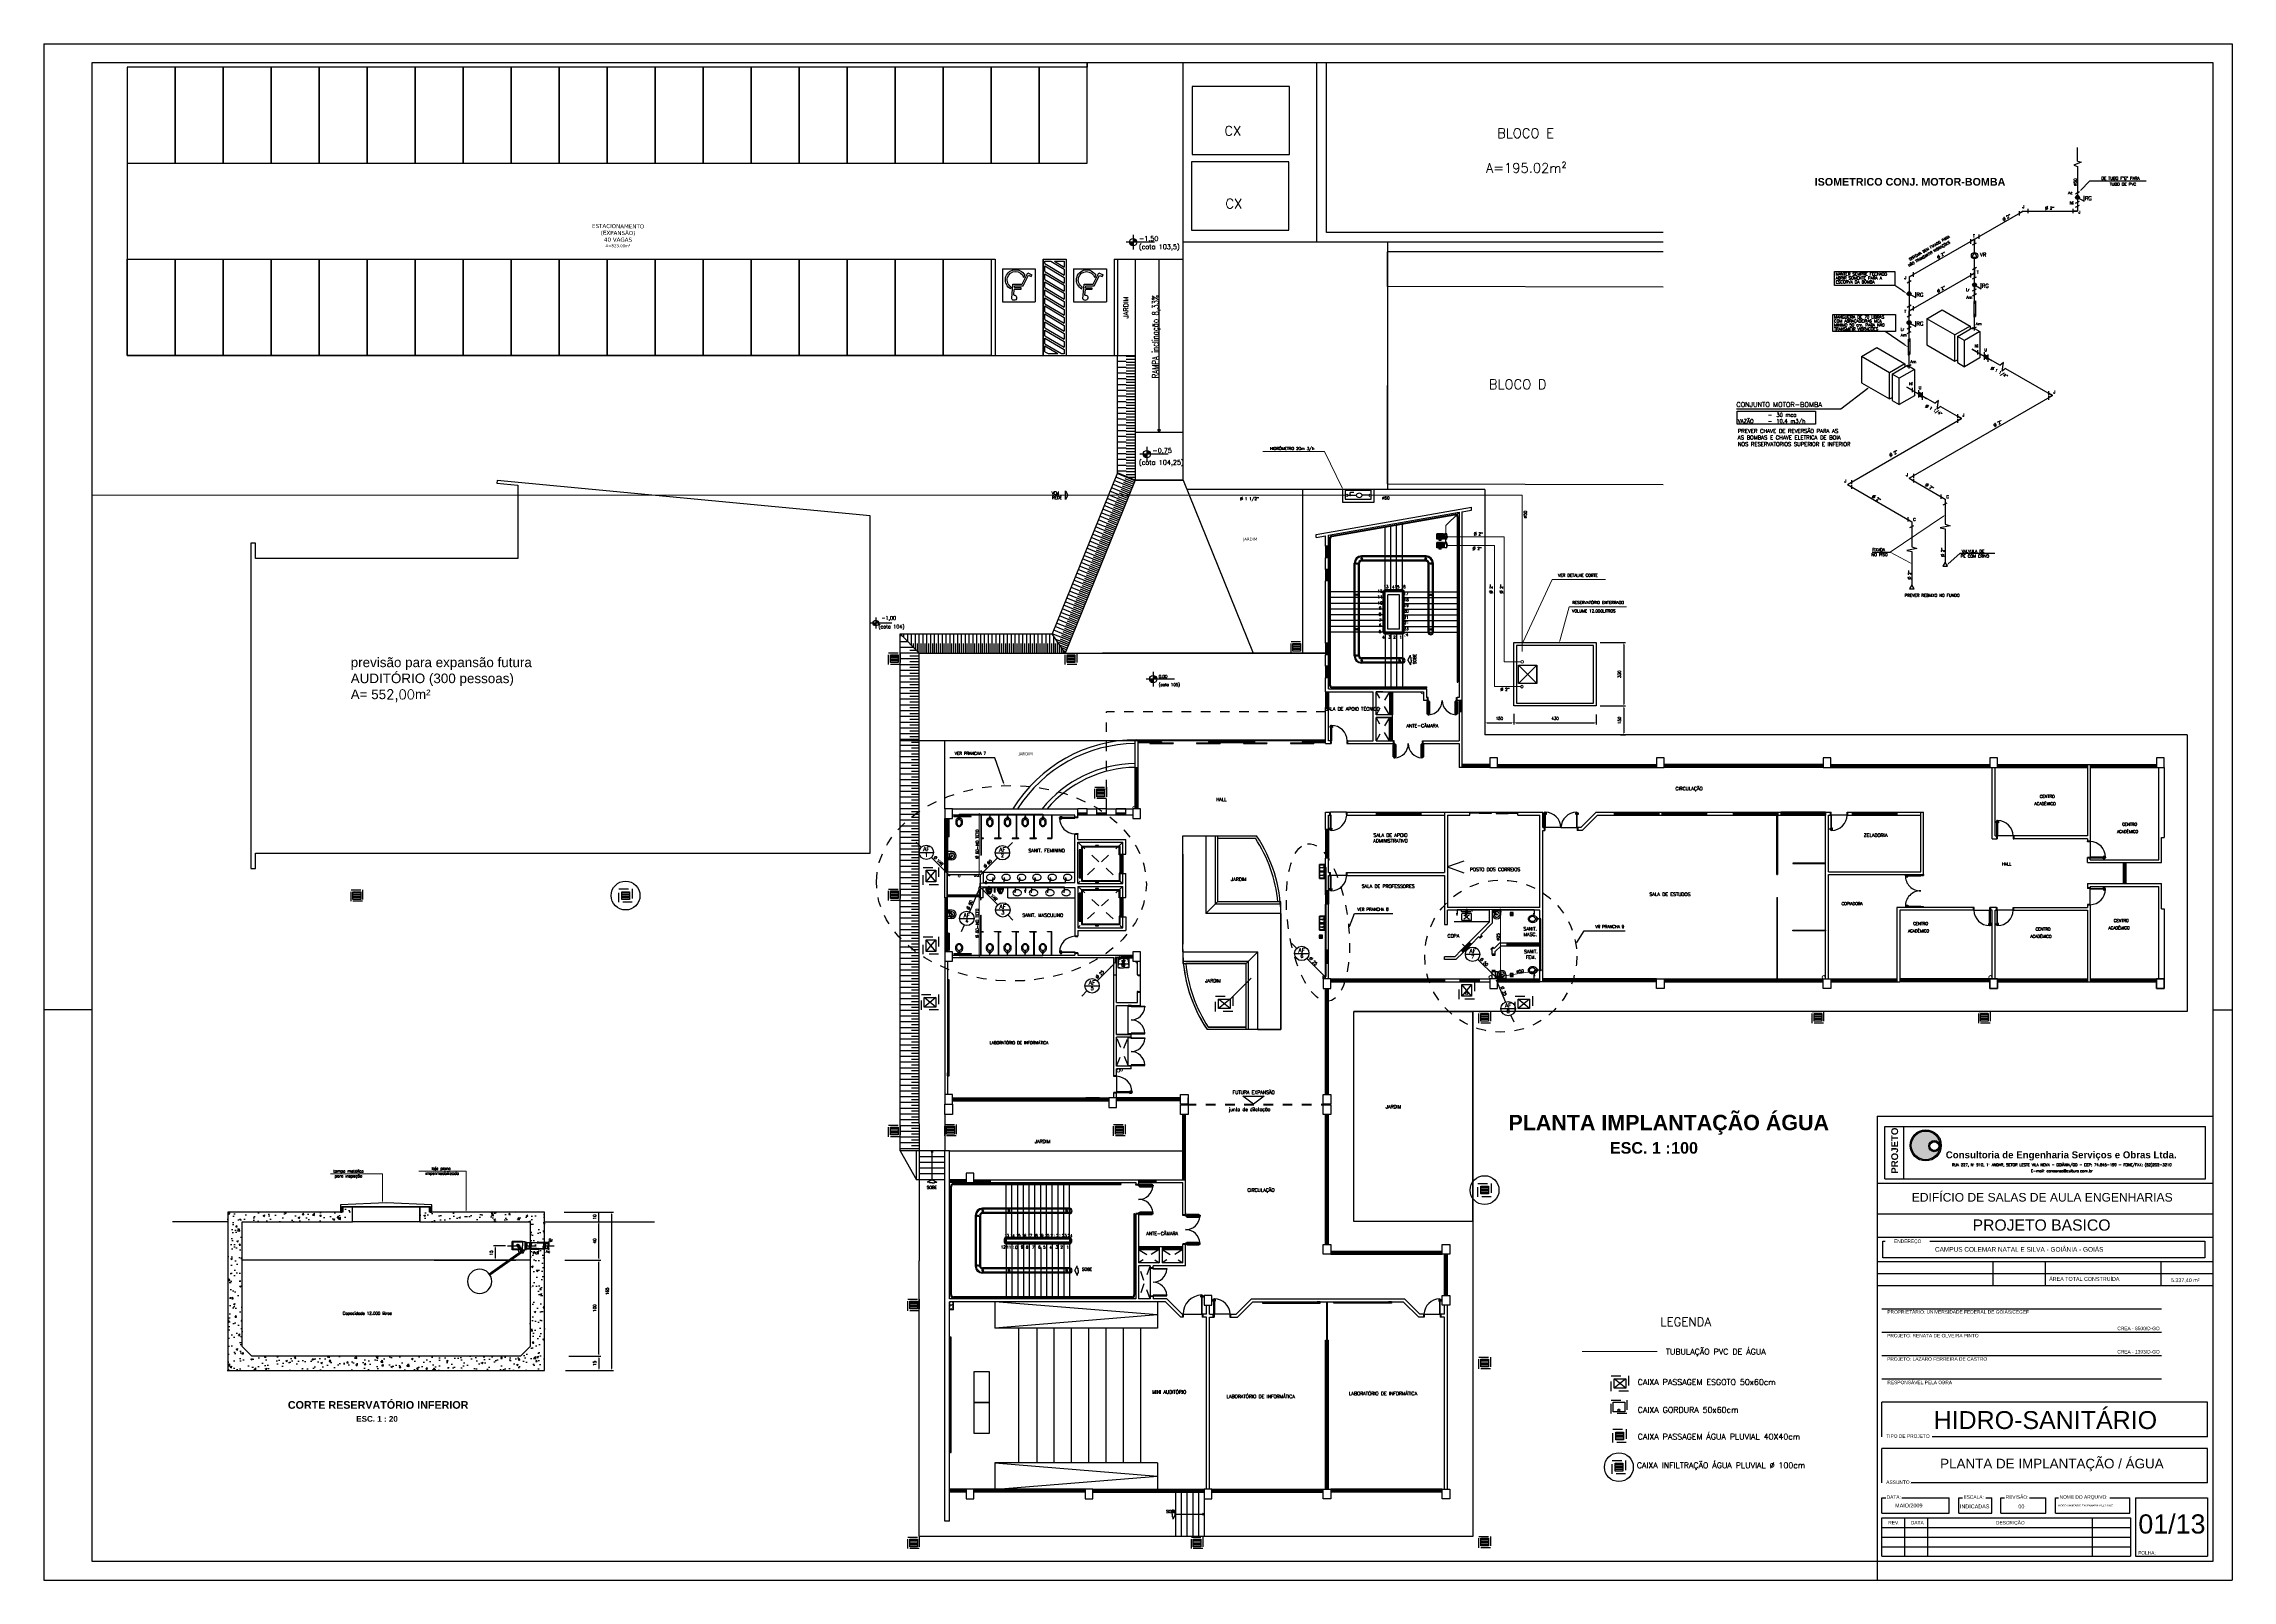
# Model space of a CAD drawing. Header units: millimetres. Extents: x -2485 to 3289, y -257 to 1952.
# Drawn here: x 0 to 22.8, y 44.51 to 60.51 of the extents above; entities that cross this region are included whole.
import ezdxf
from ezdxf.enums import TextEntityAlignment as Align

# ---------------------------------------------------------------- set-up
doc = ezdxf.new("R2010")
doc.units = ezdxf.units.MM
doc.header["$LTSCALE"] = 0.3
for name, pattern in [('CONTINUO', [0]), ('HID', [0.37, 0.07, -0.1, 0.03, -0.1, 0.07]), ('HIDDEN2', [0.1875, 0.125, -0.0625]), ('T-5CM', [0.1, 0.05, -0.05])]:
    doc.linetypes.add(name, pattern=pattern)
for name, color, linetype in [('AF', 4, 'Continuous'), ('AUX', 2, 'Continuous'), ('BASE', 254, 'Continuous'), ('CAIXAS', 3, 'Continuous'), ('CAR_COLOR12', 20, 'Continuous'), ('CAR_TEXTO_01', 7, 'Continuous'), ('CAR_TEXTO_02', 2, 'Continuous'), ('CARIMBO', 4, 'Continuous'), ('detalhes esgoto', 1, 'HID'), ('DETALHES ÁGUA PLUVIAL', 6, 'HID'), ('DETALHES_CTR25', 7, 'Continuous'), ('ESGOTO', 2, 'Continuous'), ('IMPLANTAÇÃO ESGOTO', 2, 'Continuous'), ('PAREDE', 7, 'CONTINUO'), ('PAREDE_CTR25', 7, 'Continuous'), ('PILAR', 2, 'Continuous'), ('PROJEÇÃO', 11, 'HIDDEN2'), ('SAN', 11, 'Continuous'), ('TEX', 11, 'Continuous'), ('TEXTO', 3, 'Continuous'), ('TUB', 1, 'Continuous'), ('VISTAS', 1, 'Continuous')]:
    doc.layers.add(name, color=color, linetype=linetype)
for name, color, linetype, lineweight in [('IMPLANTAÇÃO  ÁGUA PLUVIAL', 6, 'HID', 15), ('PROJETO ÁGUA', 140, 'Continuous', 15), ('prumada', 9, 'Continuous', 15)]:
    doc.layers.add(name, color=color, linetype=linetype, lineweight=lineweight)
doc.styles.add('ARIAL', font='ARIAL.TTF', dxfattribs={"height": 0.12})
doc.styles.add('CAIXA', font='swiss.ttf')
doc.styles.add('ROMAND', font='romand')
doc.styles.add('ROMANS', font='romans.shx', dxfattribs={"height": 0.03})
doc.styles.add('SANSSERIFBOLD', font='sasb____.pfb')
doc.dimstyles.new('20', dxfattribs={"dimtxt": 0.03, "dimasz": 0.02, "dimexe": 0.02, "dimexo": 0.02, "dimgap": 0.03, "dimtad": 1, "dimdec": 3, "dimlfac": 100, "dimdsep": 46, "dimtxsty": 'ROMANS', "dimcen": 0.02, "dimclrd": 11, "dimclre": 11, "dimclrt": 3, "dimadec": 0, "dimazin": 0, "dimtfac": 3.333333, "dimtdec": 3, "dimtix": 1, "dimtmove": 2, "dimatfit": 3, "dimfxl": 0, "dimtolj": 1, "dimarcsym": 0})

# ---------------------------------------------------------------- blocks, each defined once
blk = doc.blocks.new('vs')
at = {"layer": 'SAN'}
for p, q in [((0.1, 0.04), (0.17, 0.06)), ((0.1, 0.04), (0.1, 0)), ((0.1, -0.04), (0.1, 0)), ((0.17, 0.06), (0.17, 0.1)), ((0.1, -0.04), (0.17, -0.06)), ((0.17, -0.1), (0.17, -0.06))]:
    blk.add_line(p, q, dxfattribs=at)
for centre, radius, start, end in [((0.31, -0.04), 0.198, 124.9644, 138.1402), ((0.34, -0.04), 0.216, 108.2402, 129.1699), ((0.35, -0.03), 0.136, 125.8349, 149.1749), ((0.38, 0), 0.152, 163.0933, 196.9067), ((0.37, -0.16), 0.336, 90.0033, 106.7766), ((0.37, -0.05), 0.165, 107.7554, 128.0493), ((0.39, -0.13), 0.251, 90, 106.6532), ((0.37, -0.1), 0.28, 71.601, 89.9864), ((0.39, -0.05), 0.173, 69.9171, 89.9758), ((0.4, -0.07), 0.185, 54.1651, 73.3468), ((0.38, -0.09), 0.268, 55.0356, 73.8462), ((0.43, -0.03), 0.136, 30.8251, 54.1651), ((0.42, -0.04), 0.198, 30.64, 55.0356), ((0.48, 0), 0.0821, 327.4372, 32.5628), ((0.48, 0), 0.126, 0, 30.64), ((0.48, 0), 0.126, 329.36, 0), ((0.31, 0.04), 0.198, 221.8598, 235.0356), ((0.34, 0.04), 0.216, 230.8301, 251.7598), ((0.35, 0.03), 0.136, 210.8251, 234.1651), ((0.37, 0.05), 0.165, 231.9507, 252.2446), ((0.37, 0.16), 0.336, 253.2234, 269.9967), ((0.39, 0.13), 0.251, 253.3468, 270), ((0.37, 0.1), 0.28, 270.0136, 288.399), ((0.39, 0.05), 0.173, 270.0242, 290.0829), ((0.4, 0.07), 0.185, 286.6532, 305.8349), ((0.38, 0.09), 0.268, 286.1538, 304.9644), ((0.43, 0.03), 0.136, 305.8349, 329.1749), ((0.42, 0.04), 0.198, 304.9644, 329.36)]:
    blk.add_arc(centre, radius, start, end, dxfattribs=at)
blk = doc.blocks.new('lv-eo')
at = {"layer": 'SAN'}
for centre, radius, start, end in [((0.42, 0), 0.3, 162.999, 180), ((0.35, 0.02), 0.225, 143.5673, 162.999), ((0.3, 0.06), 0.169, 119.2992, 143.5673), ((0.27, 0.11), 0.111, 90, 119.2992), ((0.27, 0.11), 0.111, 60.7008, 90), ((0.25, 0.06), 0.169, 36.4327, 60.7008), ((0.2, 0.02), 0.225, 17.001, 36.4327), ((0.13, 0), 0.3, 360, 17.001), ((0.42, 0), 0.3, 180, 197.001), ((0.35, -0.02), 0.225, 197.001, 216.4327), ((0.3, -0.06), 0.169, 216.4327, 240.7008), ((0.27, -0.11), 0.111, 240.7008, 270), ((0.27, -0.11), 0.111, 270, 299.2992), ((0.25, -0.06), 0.169, 299.2992, 323.5673), ((0.2, -0.02), 0.225, 323.5673, 342.999), ((0.13, 0), 0.3, 342.999, 0)]:
    blk.add_arc(centre, radius, start, end, dxfattribs=at)
blk = doc.blocks.new('mic-p')
at = {"layer": 'SAN'}
for p, q in [((0, 0.13), (0, 0)), ((0, -0.13), (0, 0)), ((0.1, 0.14), (0.1, 0)), ((0.1, -0.14), (0.1, 0)), ((0.12, 0.16), (0.13, 0.16)), ((0.18, 0.11), (0.26, 0.06)), ((0.2, 0.13), (0.27, 0.09)), ((0.28, 0.04), (0.28, 0)), ((0.28, -0.04), (0.28, 0)), ((0.32, 0.04), (0.32, 0)), ((0.32, -0.04), (0.32, 0)), ((0.12, -0.16), (0.13, -0.16)), ((0.18, -0.11), (0.26, -0.06)), ((0.2, -0.13), (0.27, -0.09))]:
    blk.add_line(p, q, dxfattribs=at)
blk.add_circle((0.07, 0), 0.0075, dxfattribs=at)
for centre, radius, start, end in [((0.01, 0.13), 0.015, 114.5959, 180), ((0.09, -0.04), 0.2, 58.14, 114.5959), ((0.12, 0.14), 0.02, 90, 180), ((0.1, 0.13), 0.005, 85.5264, 180), ((0.09, -0.04), 0.172, 58.14, 85.5264), ((0.01, -0.34), 0.472, 55.5311, 58.14), ((0.01, -0.34), 0.5, 52.0212, 58.14), ((0.26, 0.04), 0.015, 0, 55.5311), ((0.3, 0.04), 0.015, 0, 52.0212), ((0.01, -0.13), 0.015, 180, 245.4041), ((0.09, 0.04), 0.2, 245.4041, 301.86), ((0.1, -0.13), 0.005, 180, 274.4736), ((0.12, -0.14), 0.02, 180, 270), ((0.09, 0.04), 0.172, 274.4736, 301.86), ((0.01, 0.34), 0.472, 301.86, 304.4689), ((0.26, -0.04), 0.015, 304.4689, 0), ((0.01, 0.34), 0.5, 301.86, 307.9788), ((0.3, -0.04), 0.015, 307.9788, 0)]:
    blk.add_arc(centre, radius, start, end, dxfattribs=at)
blk = doc.blocks.new('tq-celite-22l')
at = {"layer": 'SAN'}
for p in [(0.31, 0.1), (0.31, -0.1)]:
    blk.add_line(p, (0.31, 0), dxfattribs=at)
for points in [[(0, 0), (0, 0.29, -0.414214), (0, 0.29), (0.47, 0.29, -0.394624), (0.51, 0.26, -0.016837), (0.52, 0.1), (0.52, 0)], [(0, 0), (0, -0.29, 0.414214), (0, -0.29), (0.47, -0.29, 0.394624), (0.51, -0.26, 0.016837), (0.52, -0.1), (0.52, 0)], [(0.03, 0), (0.03, 0.14, -0.394924), (0.13, 0.25), (0.48, 0.28, -0.40821), (0.5, 0.26, -0.016916), (0.51, 0.1), (0.51, 0)], [(0.03, 0), (0.03, -0.14, 0.394924), (0.13, -0.25), (0.48, -0.28, 0.40821), (0.5, -0.26, 0.016916), (0.51, -0.1), (0.51, 0)], [(0.18, 0), (0.18, 0.02, 0.414214), (0.15, 0.06), (0.12, 0.06), (0.12, 0.08), (0.15, 0.08, -0.414214), (0.2, 0.02), (0.2, 0)], [(0.18, 0), (0.18, -0.02, -0.414214), (0.15, -0.06), (0.12, -0.06), (0.12, -0.08), (0.15, -0.08, 0.414214), (0.2, -0.02), (0.2, 0)]]:
    blk.add_lwpolyline(points, format="xyb", dxfattribs=at)
for centre, radius, start, end in [((0.28, 0.24), 0.02, 3.9851, 92.6997), ((-1.87, 0.1), 2.18, 359.9963, 3.8953), ((0.28, -0.24), 0.02, 267.3003, 356.0149), ((-1.87, -0.1), 2.18, 356.1047, 0.0037)]:
    blk.add_arc(centre, radius, start, end, dxfattribs=at)
blk = doc.blocks.new('ce50x60')
at = {"layer": 'CAIXAS', "linetype": 'T-5CM'}
for p, q in [((0, 0.8), (0.9, 0.8)), ((0, 0), (0, 0.8)), ((0.9, 0), (0, 0)), ((0.9, 0.8), (0.9, 0))]:
    blk.add_line(p, q, dxfattribs=at)
at = {"layer": 'CAIXAS', "color": 9, "linetype": 'Continuous'}
for p, q in [((0.15, 0.15), (0.15, 0.65)), ((0.15, 0.65), (0.75, 0.65)), ((0.75, 0.15), (0.15, 0.15)), ((0.75, 0.65), (0.75, 0.15))]:
    blk.add_line(p, q, dxfattribs=at)
at = {"layer": 'CAIXAS'}
for p, q in [((0.75, 0.65), (0.15, 0.15)), ((0.75, 0.15), (0.15, 0.65))]:
    blk.add_line(p, q, dxfattribs=at)
blk = doc.blocks.new('cg50x60')
at = {"layer": 'CAIXAS'}
for p, q in [((0.15, 0.65), (0.75, 0.15)), ((0.75, 0.65), (0.15, 0.15))]:
    blk.add_line(p, q, dxfattribs=at)
at = {"layer": 'CAIXAS', "color": 9, "linetype": 'Continuous'}
blk.add_line((0.75, 0.65), (0.75, 0.15), dxfattribs=at)
at = {"layer": 'CAIXAS', "linetype": 'T-5CM'}
blk.add_lwpolyline([(0, 0), (0, 0.8), (0.9, 0.8), (0.9, 0)], close=True, dxfattribs=at)
at = {"layer": 'CAIXAS', "color": 9, "linetype": 'Continuous'}
for points in [[(0.15, 0.15), (0.15, 0.65), (0.75, 0.65)], [(0.75, 0.15), (0.15, 0.15)]]:
    blk.add_lwpolyline(points, dxfattribs=at)
at = {"layer": 'TUB', "color": 13}
blk.add_circle((0.6, 0.4), 0.065, dxfattribs=at)
blk = doc.blocks.new('S')
at = {"layer": 'AF'}
blk.add_line((0, 0), (0.18, 0), dxfattribs=at)
at = {"layer": 'AF', "color": 4}
for p, q in [((0.18, 0.02), (0.18, -0.02)), ((0.31, 0), (0.18, 0.02)), ((0.31, 0), (0.18, -0.02))]:
    blk.add_line(p, q, dxfattribs=at)
blk = doc.blocks.new('RG')
blk.add_hatch(color=3).paths.add_polyline_path([(-0.03, 0, 1), (0.03, 0, 1)])
at = {"layer": 'AF'}
for p, q in [((0.03, 0), (0.1, 0)), ((0.1, -0.05), (0.1, 0.05))]:
    blk.add_line(p, q, dxfattribs=at)
blk.add_circle((0, 0), 0.03, dxfattribs=at)
blk = doc.blocks.new('c90c50t')
at = {"layer": 'TUB', "color": 7}
for p, q in [((-0.02, -0.01), (-0.03, 0)), ((-0.01, 0), (-0.02, 0.02)), ((-0.01, 0), (-0.02, 0.01)), ((0.01, 0.01), (-0.01, 0.02)), ((0, 0.01), (-0.01, 0.02)), ((0.03, 0), (0, 0.03))]:
    blk.add_line(p, q, dxfattribs=at)
at = {"layer": 'TUB', "color": 1, "linetype": 'Continuous'}
for p, q in [((0.03, 0), (-0.03, 0)), ((0, -0.03), (0, 0.03))]:
    blk.add_line(p, q, dxfattribs=at)
at = {"layer": 'TUB', "color": 4}
for p, q in [((0.08, 0.03), (0.02, 0.03)), ((0.09, 0.02), (0.02, 0.02)), ((0.09, -0.02), (0.02, -0.02)), ((0.08, -0.03), (0.02, -0.03))]:
    blk.add_line(p, q, dxfattribs=at)
at = {"layer": 'TUB', "color": 3}
for p, q in [((0.09, 0.02), (0.08, 0.03)), ((0.09, 0.02), (0.09, 0.02)), ((0.09, -0.02), (0.08, -0.03)), ((0.09, -0.02), (0.09, -0.02))]:
    blk.add_line(p, q, dxfattribs=at)
at = {"layer": 'TUB', "color": 3, "linetype": 'Continuous'}
for q in [(0.09, 0.02), (0.09, -0.02)]:
    blk.add_line((0.09, 0), q, dxfattribs=at)
at = {"layer": 'TUB', "color": 4}
for radius in [0.0309, 0.027, 0.0254]:
    blk.add_circle((0, 0), radius, dxfattribs=at)
for centre, radius, start, end in [((-0.02, 0), 0.00874, 180, 270), ((-0.02, 0), 0.00874, 270, 0), ((0.01, 0), 0.0165, 350.3769, 165.498)]:
    blk.add_arc(centre, radius, start, end, dxfattribs=at)
blk = doc.blocks.new('l50')
at = {"layer": 'TUB', "color": 4}
for p, q in [((-0.035, 0.02595), (-0.031875, 0.02695)), ((0.0229, 0.02535), (-0.035, 0.02535)), ((-0.031875, 0.02695), (0.0213, 0.02695)), ((0.0213, 0.02695), (0.0213, 0.03095)), ((0.0213, 0.03095), (0.0325, 0.03095)), ((0.0229, 0.02535), (0.0229, 0.02935)), ((0.0229, 0.02935), (0.0309, 0.02935)), ((0.0309, 0.02935), (0.0309, 0.02535)), ((0.0309, 0.02535), (0.04, 0.02535)), ((0.0325, 0.03095), (0.0325, 0.02695)), ((0.0325, 0.02695), (0.04, 0.02695)), ((0.0229, -0.02535), (-0.035, -0.02535)), ((-0.035, -0.02595), (-0.031875, -0.02695)), ((-0.031875, -0.02695), (0.0213, -0.02695)), ((0.0213, -0.02695), (0.0213, -0.03095)), ((0.0213, -0.03095), (0.0325, -0.03095)), ((0.0229, -0.02535), (0.0229, -0.02935)), ((0.0229, -0.02935), (0.0309, -0.02935)), ((0.0309, -0.02535), (0.04, -0.02535)), ((0.0309, -0.02935), (0.0309, -0.02535)), ((0.0325, -0.02695), (0.04, -0.02695)), ((0.0325, -0.03095), (0.0325, -0.02695))]:
    blk.add_line(p, q, dxfattribs=at)
at = {"layer": 'TUB', "color": 3}
for p, q in [((-0.035, 0.02595), (-0.035, 0)), ((-0.035, -0.02595), (-0.035, 0)), ((0, 0.02535), (0, 0)), ((0, -0.02535), (0, 0)), ((0.0229, 0), (0.0229, 0.02535)), ((0.0229, 0), (0.0229, -0.02535)), ((0.0309, 0), (0.0309, 0.02535)), ((0.0309, 0), (0.0309, -0.02535)), ((0.04, 0), (0.04, 0.02695)), ((0.04, 0), (0.04, -0.02695))]:
    blk.add_line(p, q, dxfattribs=at)
blk = doc.blocks.new('CP40N')
at = {"layer": 'CAIXAS', "linetype": 'T-5CM'}
for p, q in [((-0.3, -0.3), (-0.3, 0.3)), ((-0.3, 0.3), (0.3, 0.3)), ((0.3, 0.3), (0.3, -0.3)), ((0.3, -0.3), (-0.3, -0.3))]:
    blk.add_line(p, q, dxfattribs=at)
at = {"layer": 'CAIXAS', "color": 9, "linetype": 'Continuous'}
for p, q in [((-0.2, -0.2), (-0.2, 0.2)), ((-0.2, 0.2), (0.2, 0.2)), ((0.2, 0.2), (0.2, -0.2)), ((0.2, -0.2), (-0.2, -0.2))]:
    blk.add_line(p, q, dxfattribs=at)
at = {"layer": 'CAIXAS', "color": 7}
for p, q in [((0.2, 0.12), (-0.2, 0.12)), ((0.2, 0.04), (-0.2, 0.04)), ((0.2, -0.04), (-0.2, -0.04)), ((0.2, -0.12), (-0.2, -0.12))]:
    blk.add_line(p, q, dxfattribs=at)
blk = doc.blocks.new('def fisico')
for p, q in [((432.16, 57.41), (432.17, 57.31)), ((432.21, 57.91), (432.27, 57.16)), ((432.27, 57.16), (432.75, 57.16)), ((432.32, 57.72), (432.34, 57.44)), ((432.68, 57.44), (432.34, 57.44)), ((432.35, 57.34), (432.68, 57.34)), ((432.35, 57.34), (432.36, 57.25)), ((432.36, 57.25), (432.8, 57.25)), ((432.68, 57.34), (432.68, 57.44)), ((432.75, 57.16), (433.04, 56.57)), ((432.8, 57.25), (433.08, 56.7)), ((432.83, 56.81), (432.88, 56.7)), ((433.04, 56.57), (433.26, 56.67)), ((433.08, 56.7), (433.22, 56.76)), ((433.22, 56.76), (433.26, 56.67))]:
    blk.add_line(p, q)
for centre, radius, start, end in [((432.33, 57.86), 0.136, 264.3974, 156.5932), ((432.41, 56.94), 0.531, 117.8826, 332.6359), ((432.41, 56.94), 0.436, 123.2395, 342.159)]:
    blk.add_arc(centre, radius, start, end)
blk = doc.blocks.new('A$C20A80000')
at = {"linetype": 'Continuous'}
for p, q in [((0, 0), (0, 5)), ((0, 5), (3.9, 5)), ((0.1, 4.4), (0.96, 4.91)), ((0.1, 4.51), (0.77, 4.91)), ((0.1, 4.82), (0.27, 4.91)), ((0.1, 4.1), (1.1, 4.7)), ((0.1, 3.98), (1.1, 4.58)), ((0.27, 4.91), (0.77, 4.91)), ((0.96, 4.91), (1.1, 4.91)), ((1.1, 4.7), (1.1, 4.92)), ((1.1, 4.28), (1.1, 4.58)), ((1.2, 0), (1.2, 5)), ((3.7, 0), (3.7, 5)), ((3.9, 5), (3.9, 0)), ((0.1, 3.68), (1.1, 4.28)), ((0.1, 3.56), (1.1, 4.16)), ((0.1, 3.26), (1.1, 3.86)), ((0.1, 3.14), (1.1, 3.74)), ((0.1, 2.84), (1.1, 3.44)), ((1.1, 3.86), (1.1, 4.16)), ((1.1, 3.44), (1.1, 3.74)), ((0.1, 2.73), (1.1, 3.33)), ((0.1, 2.43), (1.1, 3.03)), ((0.1, 2.31), (1.1, 2.91)), ((0.1, 2.01), (1.1, 2.61)), ((0.1, 1.89), (1.1, 2.49)), ((1.1, 3.03), (1.1, 3.33)), ((1.1, 2.61), (1.1, 2.91)), ((1.1, 2.19), (1.1, 2.49)), ((0.1, 1.59), (1.1, 2.19)), ((0.1, 1.47), (1.1, 2.07)), ((0.1, 1.17), (1.1, 1.77)), ((0.1, 1.05), (1.1, 1.65)), ((0.1, 0.75), (1.1, 1.35)), ((0.1, 0.64), (1.1, 1.24)), ((1.1, 1.77), (1.1, 2.07)), ((1.1, 1.35), (1.1, 1.65)), ((1.1, 0.94), (1.1, 1.24)), ((1.59, 2.21), (3.3, 2.21)), ((1.59, 0.5), (1.59, 2.21)), ((3.3, 0.5), (3.3, 2.21)), ((0, 0), (1.2, 0)), ((0.1, 0.34), (1.1, 0.94)), ((0.1, 0.22), (1.1, 0.82)), ((0.1, 0.1), (0.4, 0.1)), ((0.4, 0.1), (1.1, 0.52)), ((0.6, 0.1), (1.1, 0.4)), ((0.6, 0.1), (1.1, 0.1)), ((1.1, 0.52), (1.1, 0.82)), ((1.1, 0.1), (1.1, 0.4)), ((1.59, 0.5), (3.3, 0.5)), ((3.7, 0), (3.9, 0))]:
    blk.add_line(p, q, dxfattribs=at)
for p, q in [((0.1, 4.82), (0.1, 4.51)), ((0.1, 4.4), (0.1, 4.1)), ((0.1, 3.98), (0.1, 3.68)), ((0.1, 3.56), (0.1, 3.26)), ((0.1, 3.14), (0.1, 2.84)), ((0.1, 2.73), (0.1, 2.43)), ((0.1, 2.31), (0.1, 2.01)), ((0.1, 1.89), (0.1, 1.59)), ((0.1, 1.47), (0.1, 1.17)), ((0.1, 1.05), (0.1, 0.75)), ((0.1, 0.64), (0.1, 0.34)), ((0.1, 0.22), (0.1, 0.1))]:
    blk.add_line(p, q)
at = {"xscale": 1.002925529111963, "yscale": 1.002925529111963, "zscale": 1.002925529112038}
blk.add_blockref('def fisico', (-431.4, -56.03), dxfattribs=at)
blk = doc.blocks.new('CP40')
at = {"layer": 'CAIXAS', "linetype": 'T-5CM'}
for p, q in [((-0.35, 0.35), (0.35, 0.35)), ((-0.35, -0.35), (-0.35, 0.35)), ((0.35, 0.35), (0.35, -0.35)), ((0.35, -0.35), (-0.35, -0.35))]:
    blk.add_line(p, q, dxfattribs=at)
at = {"layer": 'CAIXAS', "color": 9, "linetype": 'Continuous'}
for p, q in [((-0.2, 0.2), (0.2, 0.2)), ((-0.2, -0.2), (-0.2, 0.2)), ((0.2, 0.2), (0.2, -0.2)), ((0.2, -0.2), (-0.2, -0.2))]:
    blk.add_line(p, q, dxfattribs=at)
at = {"layer": 'CAIXAS', "color": 7}
for p, q in [((0.2, 0.12), (-0.2, 0.12)), ((0.2, 0.04), (-0.2, 0.04)), ((0.2, -0.04), (-0.2, -0.04)), ((0.2, -0.12), (-0.2, -0.12))]:
    blk.add_line(p, q, dxfattribs=at)
blk = doc.blocks.new('n225')
at = {"layer": 'TEX', "color": 11}
blk.add_line((-0.011, -0.011), (-0.188, -0.188), dxfattribs=at)
blk.add_line((-0.011, -0.011), (-0.188, -0.188), dxfattribs=at)
at = {"layer": 'TEX'}
blk.add_line((-0.294, -0.294), (-0.347, -0.347), dxfattribs=at)
at = {"layer": 'TEX', "color": 5, "linetype": 'Continuous'}
blk.add_line((-0.316, -0.241), (-0.166, -0.241), dxfattribs=at)
blk.add_circle((-0.241, -0.241), 0.075, dxfattribs=at)
blk.add_circle((-0.241, -0.241), 0.075, dxfattribs=at)
at = {"layer": 'TEX', "color": 11}
blk.add_solid([(-0.041, -0.053), (-0.053, -0.041), (-0.011, -0.011)], dxfattribs=at)
blk.add_solid([(-0.041, -0.053), (-0.053, -0.041), (-0.011, -0.011)], dxfattribs=at)
at = {"layer": 'TEX', "color": 5, "style": 'ROMANS'}
blk.add_text('%%c', height=0.04, rotation=45, dxfattribs=at).set_placement((-0.184, -0.172))
at = {"layer": 'TEX', "color": 9, "linetype": 'Continuous', "style": 'ROMANS'}
for tag, height, p in [('L', 0.045, (-0.241, -0.229)), ('N', 0.036, (-0.241, -0.285))]:
    blk.add_attdef(tag, text='', height=height, dxfattribs=at).set_placement(p, align=Align.CENTER)
at = {"layer": 'TEX', "color": 5, "linetype": 'Continuous', "style": 'ROMANS'}
blk.add_attdef('N', (-0.15, -0.133), '', height=0.03, rotation=45, dxfattribs=at)
blk = doc.blocks.new('CS150')
at = {"layer": 'SAN'}
for p, q in [((-0.075, 0), (0.075, 0)), ((0, 0.075), (0, -0.075))]:
    blk.add_line(p, q, dxfattribs=at)
for points in [[(-0.08, 0.08), (-0.08, -0.08), (0.08, -0.08), (0.08, 0.08)], [(-0.075, 0.075), (-0.075, -0.075), (0.075, -0.075), (0.075, 0.075)]]:
    blk.add_lwpolyline(points, close=True, dxfattribs=at)
blk = doc.blocks.new('N292')
at = {"layer": 'TEX', "color": 11}
blk.add_line((0.006, -0.015), (0.101, -0.245), dxfattribs=at)
at = {"layer": 'TEX', "color": 5, "linetype": 'Continuous'}
blk.add_line((0.055, -0.314), (0.205, -0.314), dxfattribs=at)
at = {"layer": 'TEX'}
blk.add_line((0.159, -0.384), (0.188, -0.453), dxfattribs=at)
at = {"layer": 'TEX', "color": 5, "linetype": 'Continuous'}
blk.add_circle((0.13, -0.314), 0.075, dxfattribs=at)
at = {"layer": 'TEX', "color": 11}
blk.add_solid([(0.018, -0.064), (0.033, -0.058), (0.006, -0.015)], dxfattribs=at)
at = {"layer": 'TEX', "color": 5, "style": 'ROMANS'}
blk.add_text('%%c', height=0.04, rotation=292.5, dxfattribs=at).set_placement((0.046, -0.089))
at = {"layer": 'TEX', "color": 5, "linetype": 'Continuous', "style": 'ROMANS'}
blk.add_attdef('N', (0.069, -0.135), '', height=0.03, rotation=292.5, dxfattribs=at)
at = {"layer": 'TEX', "color": 9, "linetype": 'Continuous', "style": 'ROMANS'}
for tag, height, p in [('N', 0.036, (0.13, -0.359)), ('L', 0.045, (0.13, -0.303))]:
    blk.add_attdef(tag, text='', height=height, dxfattribs=at).set_placement(p, align=Align.CENTER)
blk = doc.blocks.new('n135')
at = {"layer": 'TEX'}
blk.add_line((-0.294, 0.294), (-0.347, 0.347), dxfattribs=at)
at = {"layer": 'TEX', "color": 5, "linetype": 'Continuous'}
blk.add_line((-0.316, 0.241), (-0.166, 0.241), dxfattribs=at)
at = {"layer": 'TEX', "color": 11}
blk.add_line((-0.011, 0.011), (-0.188, 0.188), dxfattribs=at)
blk.add_line((-0.011, 0.011), (-0.188, 0.188), dxfattribs=at)
at = {"layer": 'TEX', "color": 5, "linetype": 'Continuous'}
blk.add_circle((-0.241, 0.241), 0.075, dxfattribs=at)
blk.add_circle((-0.241, 0.241), 0.075, dxfattribs=at)
at = {"layer": 'TEX', "color": 11}
blk.add_solid([(-0.053, 0.041), (-0.041, 0.053), (-0.011, 0.011)], dxfattribs=at)
blk.add_solid([(-0.053, 0.041), (-0.041, 0.053), (-0.011, 0.011)], dxfattribs=at)
at = {"layer": 'TEX', "color": 5, "style": 'ROMANS'}
blk.add_text('%%c', height=0.04, rotation=315, dxfattribs=at).set_placement((-0.172, 0.184))
at = {"layer": 'TEX', "color": 9, "linetype": 'Continuous', "style": 'ROMANS'}
for tag, height, p in [('N', 0.036, (-0.241, 0.196)), ('L', 0.045, (-0.241, 0.252))]:
    blk.add_attdef(tag, text='', height=height, dxfattribs=at).set_placement(p, align=Align.CENTER)
at = {"layer": 'TEX', "color": 5, "linetype": 'Continuous', "style": 'ROMANS'}
blk.add_attdef('N', (-0.133, 0.15), '', height=0.03, rotation=315, dxfattribs=at)
blk = doc.blocks.new('50')
at = {"layer": 'TEX', "color": 9, "style": 'ROMANS'}
blk.add_text('%%c50', height=0.03, dxfattribs=at).set_placement((0, 0))
blk = doc.blocks.new('25')
at = {"layer": 'TEX', "color": 9, "style": 'ROMANS'}
blk.add_text('%%c25', height=0.03, dxfattribs=at).set_placement((0, 0))
blk = doc.blocks.new('D')
at = {"layer": 'TEX', "color": 9, "style": 'ROMANS'}
blk.add_text('%%c', height=0.04, dxfattribs=at).set_placement((0.002, -0.004))
at = {"layer": 'TEX', "color": 9, "linetype": 'Continuous', "style": 'ROMANS'}
blk.add_attdef('N', (0.053, 0), '', height=0.03, dxfattribs=at)
blk = doc.blocks.new('n45')
at = {"layer": 'TEX', "color": 5, "linetype": 'Continuous'}
blk.add_line((0.166, 0.241), (0.316, 0.241), dxfattribs=at)
at = {"layer": 'TEX'}
blk.add_line((0.294, 0.294), (0.347, 0.347), dxfattribs=at)
at = {"layer": 'TEX', "color": 11}
blk.add_line((0.011, 0.011), (0.188, 0.188), dxfattribs=at)
at = {"layer": 'TEX', "color": 5, "linetype": 'Continuous'}
blk.add_circle((0.241, 0.241), 0.075, dxfattribs=at)
at = {"layer": 'TEX', "color": 11}
blk.add_solid([(0.053, 0.041), (0.041, 0.053), (0.011, 0.011)], dxfattribs=at)
at = {"layer": 'TEX', "color": 5, "style": 'ROMANS'}
blk.add_text('%%c', height=0.04, rotation=45, dxfattribs=at).set_placement((0.065, 0.077))
at = {"layer": 'TEX', "color": 9, "linetype": 'Continuous', "style": 'ROMANS'}
for tag, height, p in [('N', 0.036, (0.241, 0.196)), ('L', 0.045, (0.241, 0.252))]:
    blk.add_attdef(tag, text='', height=height, dxfattribs=at).set_placement(p, align=Align.CENTER)
at = {"layer": 'TEX', "color": 5, "linetype": 'Continuous', "style": 'ROMANS'}
blk.add_attdef('N', (0.098, 0.115), '', height=0.03, rotation=45, dxfattribs=at)
blk = doc.blocks.new('N315')
at = {"layer": 'TEX', "color": 11}
blk.add_line((0.011, -0.011), (0.188, -0.188), dxfattribs=at)
at = {"layer": 'TEX', "color": 5, "linetype": 'Continuous'}
blk.add_line((0.166, -0.241), (0.316, -0.241), dxfattribs=at)
at = {"layer": 'TEX'}
blk.add_line((0.294, -0.294), (0.347, -0.347), dxfattribs=at)
at = {"layer": 'TEX', "color": 5, "linetype": 'Continuous'}
blk.add_circle((0.241, -0.241), 0.075, dxfattribs=at)
at = {"layer": 'TEX', "color": 11}
blk.add_solid([(0.041, -0.053), (0.053, -0.041), (0.011, -0.011)], dxfattribs=at)
at = {"layer": 'TEX', "color": 5, "style": 'ROMANS'}
blk.add_text('%%c', height=0.04, rotation=315, dxfattribs=at).set_placement((0.077, -0.065))
at = {"layer": 'TEX', "color": 5, "linetype": 'Continuous', "style": 'ROMANS'}
blk.add_attdef('N', (0.115, -0.098), '', height=0.03, rotation=315, dxfattribs=at)
at = {"layer": 'TEX', "color": 9, "linetype": 'Continuous', "style": 'ROMANS'}
for tag, height, p in [('L', 0.045, (0.241, -0.229)), ('N', 0.036, (0.241, -0.285))]:
    blk.add_attdef(tag, text='', height=height, dxfattribs=at).set_placement(p, align=Align.CENTER)
blk = doc.blocks.new('N247')
at = {"layer": 'TEX', "color": 11}
blk.add_line((-0.006, -0.015), (-0.101, -0.245), dxfattribs=at)
blk.add_line((-0.006, -0.015), (-0.101, -0.245), dxfattribs=at)
at = {"layer": 'TEX', "color": 5, "linetype": 'Continuous'}
blk.add_line((-0.205, -0.314), (-0.055, -0.314), dxfattribs=at)
at = {"layer": 'TEX'}
blk.add_line((-0.159, -0.384), (-0.188, -0.453), dxfattribs=at)
at = {"layer": 'TEX', "color": 5, "linetype": 'Continuous'}
blk.add_circle((-0.13, -0.314), 0.075, dxfattribs=at)
blk.add_circle((-0.13, -0.314), 0.075, dxfattribs=at)
at = {"layer": 'TEX', "color": 11}
blk.add_solid([(-0.018, -0.064), (-0.033, -0.058), (-0.006, -0.015)], dxfattribs=at)
blk.add_solid([(-0.018, -0.064), (-0.033, -0.058), (-0.006, -0.015)], dxfattribs=at)
at = {"layer": 'TEX', "color": 5, "style": 'ROMANS'}
blk.add_text('%%c', height=0.04, rotation=67.5, dxfattribs=at).set_placement((-0.104, -0.229))
at = {"layer": 'TEX', "color": 5, "linetype": 'Continuous', "style": 'ROMANS'}
blk.add_attdef('N', (-0.088, -0.181), '', height=0.03, rotation=67.5, dxfattribs=at)
at = {"layer": 'TEX', "color": 9, "linetype": 'Continuous', "style": 'ROMANS'}
for tag, height, p in [('N', 0.036, (-0.13, -0.359)), ('L', 0.045, (-0.13, -0.303))]:
    blk.add_attdef(tag, text='', height=height, dxfattribs=at).set_placement(p, align=Align.CENTER)
blk = doc.blocks.new('SENT')
at = {"layer": 'TEX', "color": 5}
blk.add_lwpolyline([(-0.082, -0.111), (-0.082, 0.111), (0, 0)], close=True, dxfattribs=at)
blk = doc.blocks.new('*D71')
at = {"layer": 'TEX', "color": 11, "lineweight": -2}
for p, q in [((16.215, 54.275), (16.48, 54.275)), ((16.46, 54.255), (16.46, 53.635)), ((16.215, 53.615), (16.48, 53.615))]:
    blk.add_line(p, q, dxfattribs=at)
at = {"layer": 'TEX', "color": 11}
for points in [[(16.457, 54.255), (16.463, 54.255), (16.46, 54.275)], [(16.457, 53.635), (16.463, 53.635), (16.46, 53.615)]]:
    blk.add_solid(points, dxfattribs=at)
at = {"layer": 'TEX', "color": 3, "insert": (16.415, 53.945), "char_height": 0.03, "attachment_point": 5, "rotation": 90, "style": 'ROMANS'}
blk.add_mtext('\\A1;330', dxfattribs=at)
blk = doc.blocks.new('*D72')
at = {"layer": 'TEX', "color": 11, "lineweight": -2}
for p, q in [((16.215, 53.615), (16.48, 53.615)), ((16.46, 53.595), (16.46, 53.335)), ((16.428, 53.315), (16.48, 53.315))]:
    blk.add_line(p, q, dxfattribs=at)
at = {"layer": 'TEX', "color": 11}
for points in [[(16.457, 53.595), (16.463, 53.595), (16.46, 53.615)], [(16.457, 53.335), (16.463, 53.335), (16.46, 53.315)]]:
    blk.add_solid(points, dxfattribs=at)
at = {"layer": 'TEX', "color": 3, "insert": (16.415, 53.465), "char_height": 0.03, "attachment_point": 5, "rotation": 90, "style": 'ROMANS'}
blk.add_mtext('\\A1;150', dxfattribs=at)
blk = doc.blocks.new('A$C36206172')
at = {"color": 11}
blk.add_lwpolyline([(0, 0.346), (0.942, 0.346), (0.942, 0.127), (0, 0.127)], close=True, dxfattribs=at)
at = {"layer": 'TEX', "color": 11, "linetype": 'Continuous'}
blk.add_line((1.068, 0.042), (0.942, 0.127), dxfattribs=at)
blk.add_solid([(1.061, 0.032), (1.075, 0.052), (1.13, 0)], dxfattribs=at)
at = {"layer": 'TEX', "color": 9, "linetype": 'Continuous', "style": 'ROMANS'}
for s, p in [('ABRIR SOMENTE PARA A', (0.018, 0.222)), ('MANTER SEMPRE FECHADO', (0.018, 0.283)), ('ESCORVA DA BOMBA', (0.018, 0.16))]:
    blk.add_text(s, height=0.045, dxfattribs=at).set_placement(p)
blk = doc.blocks.new('A$C3129007D')
at = {"layer": 'TEX', "color": 9, "linetype": 'Continuous', "style": 'ROMANS'}
for s, p in [('AS BOMBAS E CHAVE ELETRICA DE BOIA ', (-0.002, 0.069)), ('PREVER CHAVE DE REVERSÃO PARA AS', (-0.002, 0.137)), ('NOS RESERVATORIOS SUPERIOR E INFERIOR', (-0.002, 0))]:
    blk.add_text(s, height=0.03998, dxfattribs=at).set_placement(p)
blk = doc.blocks.new('T4')
at = {"layer": 'TUB', "color": 13}
for q in [(-0.065, -0.037), (0, -0.075)]:
    blk.add_line((0, 0), q, dxfattribs=at)
at = {"layer": 'TUB', "color": 13, "linetype": 'Continuous'}
blk.add_line((0, 0), (0.065, 0.037), dxfattribs=at)
at = {"layer": 'TUB', "color": 4, "linetype": 'Continuous'}
for p, q in [((0.065, 0.072), (0.065, 0.003)), ((-0.065, -0.003), (-0.065, -0.072)), ((-0.03, -0.092), (0.03, -0.058))]:
    blk.add_line(p, q, dxfattribs=at)
at = {"layer": 'TEX', "color": 5, "style": 'ROMANS'}
blk.add_text('T', height=0.045, dxfattribs=at).set_placement((0.006, 0.027), align=Align.RIGHT)
blk = doc.blocks.new('*D76')
at = {"layer": 'TEX', "color": 11, "lineweight": -2}
for p, q in [((15.015, 53.526), (15.015, 53.42)), ((15.035, 53.44), (15.295, 53.44)), ((15.315, 53.532), (15.315, 53.42))]:
    blk.add_line(p, q, dxfattribs=at)
at = {"layer": 'TEX', "color": 11}
for points in [[(15.035, 53.443), (15.035, 53.437), (15.015, 53.44)], [(15.295, 53.443), (15.295, 53.437), (15.315, 53.44)]]:
    blk.add_solid(points, dxfattribs=at)
at = {"layer": 'TEX', "color": 3, "insert": (15.165, 53.485), "char_height": 0.03, "attachment_point": 5, "style": 'ROMANS'}
blk.add_mtext('\\A1;150', dxfattribs=at)
blk = doc.blocks.new('*D77')
at = {"layer": 'TEX', "color": 11, "lineweight": -2}
for p, q in [((15.315, 53.532), (15.315, 53.42)), ((15.335, 53.44), (16.155, 53.44)), ((16.175, 53.526), (16.175, 53.42))]:
    blk.add_line(p, q, dxfattribs=at)
at = {"layer": 'TEX', "color": 11}
for points in [[(15.335, 53.443), (15.335, 53.437), (15.315, 53.44)], [(16.155, 53.443), (16.155, 53.437), (16.175, 53.44)]]:
    blk.add_solid(points, dxfattribs=at)
at = {"layer": 'TEX', "color": 3, "insert": (15.745, 53.485), "char_height": 0.03, "attachment_point": 5, "style": 'ROMANS'}
blk.add_mtext('\\A1;430', dxfattribs=at)
blk = doc.blocks.new('*D78')
at = {"layer": 'TUB', "color": 11, "linetype": 'ByBlock', "lineweight": -2}
for p, q in [((5.427, 47.844), (5.804, 47.844)), ((5.784, 46.864), (5.784, 47.824)), ((5.471, 46.844), (5.804, 46.844))]:
    blk.add_line(p, q, dxfattribs=at)
at = {"layer": 'TUB', "color": 11, "linetype": 'ByBlock'}
for points in [[(5.781, 47.824), (5.788, 47.824), (5.784, 47.844)], [(5.781, 46.864), (5.788, 46.864), (5.784, 46.844)]]:
    blk.add_solid(points, dxfattribs=at)
at = {"layer": 'TUB', "color": 3, "linetype": 'ByBlock', "insert": (5.739, 47.344), "char_height": 0.03, "attachment_point": 5, "rotation": 90, "style": 'ROMANS'}
blk.add_mtext('\\A1;100', dxfattribs=at)
blk = doc.blocks.new('*D79')
at = {"layer": 'TUB', "color": 11, "linetype": 'ByBlock', "lineweight": -2}
for p, q in [((5.408, 48.244), (5.804, 48.244)), ((5.784, 47.864), (5.784, 48.224)), ((5.427, 47.844), (5.804, 47.844))]:
    blk.add_line(p, q, dxfattribs=at)
at = {"layer": 'TUB', "color": 11, "linetype": 'ByBlock'}
for points in [[(5.781, 48.224), (5.788, 48.224), (5.784, 48.244)], [(5.781, 47.864), (5.788, 47.864), (5.784, 47.844)]]:
    blk.add_solid(points, dxfattribs=at)
at = {"layer": 'TUB', "color": 3, "linetype": 'ByBlock', "insert": (5.739, 48.044), "char_height": 0.03, "attachment_point": 5, "rotation": 90, "style": 'ROMANS'}
blk.add_mtext('\\A1;40', dxfattribs=at)
blk = doc.blocks.new('*D80')
at = {"layer": 'TUB', "color": 11, "linetype": 'ByBlock', "lineweight": -2}
for p, q in [((5.42, 48.344), (5.804, 48.344)), ((5.784, 48.244), (5.784, 48.344)), ((5.408, 48.244), (5.804, 48.244))]:
    blk.add_line(p, q, dxfattribs=at)
at = {"layer": 'TUB', "color": 3, "linetype": 'ByBlock', "insert": (5.739, 48.294), "char_height": 0.03, "attachment_point": 5, "rotation": 90, "style": 'ROMANS'}
blk.add_mtext('\\A1;10', dxfattribs=at)
blk = doc.blocks.new('*D81')
at = {"layer": 'TUB', "color": 11, "linetype": 'ByBlock', "lineweight": -2}
for p, q in [((5.491, 46.844), (5.804, 46.844)), ((5.784, 46.824), (5.784, 46.714)), ((5.437, 46.694), (5.804, 46.694))]:
    blk.add_line(p, q, dxfattribs=at)
at = {"layer": 'TUB', "color": 11, "linetype": 'ByBlock'}
for points in [[(5.781, 46.824), (5.788, 46.824), (5.784, 46.844)], [(5.781, 46.714), (5.788, 46.714), (5.784, 46.694)]]:
    blk.add_solid(points, dxfattribs=at)
at = {"layer": 'TUB', "color": 3, "linetype": 'ByBlock', "insert": (5.739, 46.769), "char_height": 0.03, "attachment_point": 5, "rotation": 90, "style": 'ROMANS'}
blk.add_mtext('\\A1;15', dxfattribs=at)
blk = doc.blocks.new('*D82')
at = {"layer": 'TUB', "color": 11, "linetype": 'ByBlock', "lineweight": -2}
for p, q in [((5.42, 48.344), (5.936, 48.344)), ((5.916, 48.324), (5.916, 46.714)), ((5.437, 46.694), (5.936, 46.694))]:
    blk.add_line(p, q, dxfattribs=at)
at = {"layer": 'TUB', "color": 11, "linetype": 'ByBlock'}
for points in [[(5.912, 48.324), (5.919, 48.324), (5.916, 48.344)], [(5.912, 46.714), (5.919, 46.714), (5.916, 46.694)]]:
    blk.add_solid(points, dxfattribs=at)
at = {"layer": 'TUB', "color": 3, "linetype": 'ByBlock', "insert": (5.871, 47.519), "char_height": 0.03, "attachment_point": 5, "rotation": 90, "style": 'ROMANS'}
blk.add_mtext('\\A1;165', dxfattribs=at)
blk = doc.blocks.new('ADC60')
at = {"layer": 'AF', "color": 3}
for p, q in [((0, 0.03), (0.002, 0.03)), ((0, 0.03), (0, 0)), ((0.008, 0.027), (0, 0.027)), ((0, -0.03), (0, 0)), ((0.002, 0.03), (0.006, 0.034)), ((0.034, 0.034), (0.006, 0.034)), ((0.008, 0.03), (0.044, 0.03)), ((0.008, 0.03), (0.008, 0)), ((0.008, -0.03), (0.008, 0)), ((0.034, 0.034), (0.037, 0.038)), ((0.034, 0.03), (0.034, 0)), ((0.034, -0.03), (0.034, 0)), ((0.044, 0.038), (0.037, 0.038)), ((0.044, 0.03), (0.044, 0.038)), ((0.044, 0.03), (0.044, 0)), ((0.044, -0.03), (0.044, 0)), ((0.008, -0.027), (0, -0.027)), ((0, -0.03), (0.002, -0.03)), ((0.002, -0.03), (0.006, -0.034)), ((0.034, -0.034), (0.006, -0.034)), ((0.008, -0.03), (0.044, -0.03)), ((0.034, -0.034), (0.037, -0.038)), ((0.044, -0.038), (0.037, -0.038)), ((0.044, -0.03), (0.044, -0.038))]:
    blk.add_line(p, q, dxfattribs=at)
blk = doc.blocks.new('ADCX-2-15cm')
at = {"layer": 'AF', "color": 3}
for p, q in [((0, 0.03), (0, 0.038)), ((0, 0.038), (0.00625, 0.038)), ((0, 0.03), (0, 0)), ((0.075, 0.03), (0, 0.03)), ((0.01, 0.03425), (0.00625, 0.038)), ((0.01, 0.03425), (0.075, 0.03425)), ((0.01, 0.03), (0.01, 0)), ((0.14, 0.03425), (0.075, 0.03425)), ((0.075, 0.03), (0.15, 0.03)), ((0.14, 0.03425), (0.14375, 0.038)), ((0.14, 0.03), (0.14, 0)), ((0.15, 0.038), (0.14375, 0.038)), ((0.15, 0.03), (0.15, 0.038)), ((0.15, 0.03), (0.15, 0)), ((0, -0.03), (0, 0)), ((0, -0.03), (0, -0.038)), ((0.075, -0.03), (0, -0.03)), ((0, -0.038), (0.00625, -0.038)), ((0.01, -0.03425), (0.00625, -0.038)), ((0.01, -0.03), (0.01, 0)), ((0.01, -0.03425), (0.075, -0.03425)), ((0.075, -0.03), (0.15, -0.03)), ((0.14, -0.03425), (0.075, -0.03425)), ((0.14, -0.03), (0.14, 0)), ((0.14, -0.03425), (0.14375, -0.038)), ((0.15, -0.038), (0.14375, -0.038)), ((0.15, -0.03), (0.15, 0)), ((0.15, -0.03), (0.15, -0.038))]:
    blk.add_line(p, q, dxfattribs=at)
blk = doc.blocks.new('*D83')
at = {"layer": 'TUB', "color": 11, "linetype": 'ByBlock', "lineweight": -2}
for p, q in [((4.811, 47.994), (4.687, 47.994)), ((4.707, 47.864), (4.707, 47.974)), ((4.897, 47.844), (4.687, 47.844))]:
    blk.add_line(p, q, dxfattribs=at)
at = {"layer": 'TUB', "color": 11, "linetype": 'ByBlock'}
for points in [[(4.704, 47.974), (4.71, 47.974), (4.707, 47.994)], [(4.704, 47.864), (4.71, 47.864), (4.707, 47.844)]]:
    blk.add_solid(points, dxfattribs=at)
at = {"layer": 'TUB', "color": 3, "linetype": 'ByBlock', "insert": (4.662, 47.919), "char_height": 0.03, "attachment_point": 5, "rotation": 90, "style": 'ROMANS'}
blk.add_mtext('\\A1;15', dxfattribs=at)
blk = doc.blocks.new('BR60X50')
at = {"layer": 'AF', "color": 3}
for p, q in [((0, 0.03), (0.036, 0.03)), ((0, 0.0264), (0, 0.03)), ((0, 0.03), (0, 0)), ((0, -0.03), (0, 0)), ((0.00288, 0.02112), (0.00012, 0.02112)), ((0.00288, 0.025), (0.036, 0.025)), ((0.00288, 0.025), (0.00288, 0)), ((0.00288, 0.02112), (0.00288, 0.025)), ((0.00288, -0.025), (0.00288, 0)), ((0.036, 0.03), (0.036, 0)), ((0, -0.0264), (0, -0.03)), ((0, -0.03), (0.036, -0.03)), ((0.00288, -0.02112), (0.00012, -0.02112)), ((0.00288, -0.02112), (0.00288, -0.025)), ((0.00288, -0.025), (0.036, -0.025)), ((0.036, -0.03), (0.036, 0))]:
    blk.add_line(p, q, dxfattribs=at)
blk = doc.blocks.new('TB50')
at = {"layer": 'AF', "color": 3}
for p, q in [((0, 0.025), (0, 0)), ((0, 0.025), (0.009, 0.025)), ((0, -0.025), (0, 0)), ((0.009, 0), (0.009, 0.044)), ((0.036, 0.044), (0.009, 0.044)), ((0.009, -0.044), (0.009, 0)), ((0.036, 0.044), (0.144, 0.044)), ((0.036, 0.044), (0.036, 0)), ((0.036, 0.044), (0.144, 0.044)), ((0.036, 0.036), (0.133, 0.036)), ((0.036, -0.044), (0.036, 0)), ((0.037, -0.062), (0.091, 0.014)), ((0.051, -0.058), (0.098, 0.009)), ((0.08, 0.017), (0.063, -0.007)), ((0.08, 0.017), (0.089, 0.011)), ((0.091, 0.014), (0.098, 0.009)), ((0.133, -0.036), (0.133, 0.036)), ((0.144, -0.044), (0.144, 0.044)), ((0, -0.025), (0.009, -0.025)), ((0.036, -0.044), (0.009, -0.044)), ((0.028, -0.077), (0.013, -0.044)), ((0.028, -0.077), (0.067, -0.077)), ((0.036, -0.036), (0.133, -0.036)), ((0.036, -0.044), (0.144, -0.044)), ((0.036, -0.044), (0.144, -0.044)), ((0.377, -0.303), (0.037, -0.062)), ((0.046, -0.031), (0.063, -0.007)), ((0.046, -0.031), (0.055, -0.037)), ((0.384, -0.293), (0.051, -0.058)), ((0.067, -0.077), (0.082, -0.044))]:
    blk.add_line(p, q, dxfattribs=at)
for centre, radius in [((0.044, -0.06), 0.0142), ((0.483, -0.371), 0.126)]:
    blk.add_circle(centre, radius, dxfattribs=at)
at = {"style": 'ROMANS'}
blk.add_text('JJ', height=0.000000000833, dxfattribs=at).set_placement((0.009, -0.044))
blk = doc.blocks.new('J11')
at = {"layer": 'TUB', "color": 14, "linetype": 'Continuous'}
for q in [(0.065, 0.037), (0.065, -0.038)]:
    blk.add_line((0, 0), q, dxfattribs=at)
at = {"layer": 'TUB', "color": 4, "linetype": 'Continuous'}
for p, q in [((0.065, 0.067), (0.065, 0.007)), ((0.065, -0.008), (0.065, -0.068))]:
    blk.add_line(p, q, dxfattribs=at)
at = {"layer": 'TEX', "color": 5, "style": 'ROMANS'}
blk.add_text('J', height=0.045, dxfattribs=at).set_placement((-0.019, 0.033), align=Align.RIGHT)
blk = doc.blocks.new('J12')
at = {"layer": 'TUB', "color": 4, "linetype": 'Continuous'}
for p, q in [((-0.065, 0.068), (-0.065, 0.008)), ((-0.065, -0.007), (-0.065, -0.067))]:
    blk.add_line(p, q, dxfattribs=at)
at = {"layer": 'TUB', "color": 14}
for q in [(-0.065, 0.038), (-0.065, -0.037)]:
    blk.add_line((0, 0), q, dxfattribs=at)
at = {"layer": 'TEX', "color": 5, "style": 'ROMANS'}
blk.add_text('J', height=0.045, dxfattribs=at).set_placement((0.014, 0.033))
blk = doc.blocks.new('S7E')
at = {"layer": 'TEX', "color": 5}
blk.add_lwpolyline([(-0.024, -0.045), (-0.024, 0.045), (0, 0)], close=True, dxfattribs=at)
at = {"layer": 'TEX', "color": 5, "style": 'ROMANS'}
for s, p in [('VEM', (-0.089, 0.01)), ('REDE', (-0.06, -0.039))]:
    blk.add_text(s, height=0.03, dxfattribs=at).set_placement(p, align=Align.RIGHT)

msp = doc.modelspace()

# ---------------------------------------------------------------- hatches: boundary and pattern name
h = msp.add_hatch()
h.set_pattern_fill('AR-CONC', color=256, scale=0.001, style=0)
h.set_pattern_definition([(50, (1.91703, 46.69373), (0.1821847, -0.015939), [0.01905, -0.20955]), (355, (1.91703, 46.69373), (-0.035243, 0.191057), [0.01524, -0.16764]), (100.451, (1.9322, 46.6924), (0.1469425, 0.175117), [0.01619, -0.17809]), (46.184, (1.91703, 46.74453), (0.271079, -0.042042), [0.028575, -0.314325]), (96.636, (1.93962, 46.74103), (0.237404, 0.247426), [0.024285, -0.267135]), (351.184, (1.91703, 46.74453), (0.237405, 0.247425), [0.02286, -0.25146]), (21, (1.94243, 46.73183), (0.151615, -0.1022655), [0.01905, -0.20955]), (326, (1.94243, 46.73183), (0.061802, 0.184188), [0.01524, -0.16764]), (71.4514, (1.95506, 46.72331), (0.2134165, 0.081923), [0.01619, -0.17809]), (37.5, (1.917026, 46.69373), (0.0030886, 0.084555), [0, -0.165608, 0, -0.17018, 0, -0.168275]), (7.5, (1.91703, 46.69373), (0.0668197, 0.1001806), [0, -0.097028, 0, -0.161798, 0, -0.064135]), (327.5, (1.860384, 46.69373), (0.1355906, -0.0057287), [0, -0.0635, 0, -0.19812, 0, -0.26289]), (317.5, (1.83498, 46.69373), (0.148129, 0.0254265), [0, -0.08255, 0, -0.131572, 0, -0.18669])])
h.paths.add_polyline_path([(5.067026, 48.243733), (5.067026, 46.943733), (4.967026, 46.843733), (2.167026, 46.843733), (2.067026, 46.943733), (2.067026, 48.243733), (3.217026, 48.243733), (3.217026, 48.393733), (3.117026, 48.393733), (3.117026, 48.343733), (1.917026, 48.343733), (1.917026, 46.693733), (5.217026, 46.693733), (5.217026, 48.343733), (4.017026, 48.343733), (4.017026, 48.393733), (3.917026, 48.393733), (3.917026, 48.243733)])
at = {"layer": 'AF'}
h = msp.add_hatch(dxfattribs=at)
h.set_pattern_fill('ANSI31', scale=0.5, style=0)
h.set_pattern_definition([(45, (14.514098, 55.330476), (-0.0088388, 0.0088388), [])])
h.paths.add_polyline_path([(14.514098, 55.406879), (14.514098, 55.350879), (14.584098, 55.350879), (14.584098, 55.406879)])
h = msp.add_hatch(dxfattribs=at)
h.set_pattern_fill('ANSI31', scale=0.5, style=0)
h.set_pattern_definition([(45, (14.514098, 55.336476), (-0.0088388, 0.0088388), [])])
h.paths.add_polyline_path([(14.514904, 55.316879), (14.514098, 55.316073), (14.514098, 55.260879), (14.582647, 55.260879), (14.584098, 55.262329), (14.584098, 55.316879)])
at = {"layer": 'CAR_COLOR12'}
h = msp.add_hatch(color=256, dxfattribs=at)
h.paths.add_polyline_path([(19.456466, 49.038669, 1), (19.756149, 49.038669, 1)])
h.paths.add_polyline_path([(19.753994, 49.031177, 1), (19.638144, 49.031177, 1)], flags=16)
h = msp.add_hatch(color=256, dxfattribs=at)
h.paths.add_polyline_path([(19.456466, 49.038669, 1), (19.756149, 49.038669, 1)])
h.paths.add_polyline_path([(19.753994, 49.031177, 1), (19.638144, 49.031177, 1)], flags=16)
at = {"layer": 'CAR_TEXTO_01'}
h = msp.add_hatch(color=256, dxfattribs=at)
h.paths.add_polyline_path([(19.768428, 49.038669, 1.000000744), (19.444187, 49.038669, 1.000000744)])
h.paths.add_polyline_path([(19.756149, 49.038669, 1), (19.456466, 49.038669, 1)], flags=16)
h = msp.add_hatch(color=256, dxfattribs=at)
h.paths.add_polyline_path([(19.768428, 49.038669, 1.000000744), (19.444187, 49.038669, 1.000000744)])
h.paths.add_polyline_path([(19.756149, 49.038669, 1), (19.456466, 49.038669, 1)], flags=16)
h = msp.add_hatch(color=256, dxfattribs=at)
h.paths.add_polyline_path([(19.753994, 49.031177, 1), (19.638144, 49.031177, 1)])
h.paths.add_polyline_path([(19.741715, 49.031177, -1), (19.650423, 49.031177, -1)], flags=16)
h = msp.add_hatch(color=256, dxfattribs=at)
h.paths.add_polyline_path([(19.753994, 49.031177, 1), (19.638144, 49.031177, 1)])
h.paths.add_polyline_path([(19.741715, 49.031177, -1), (19.650423, 49.031177, -1)], flags=16)
at = {"layer": 'PAREDE'}
h = msp.add_hatch(color=256, dxfattribs=at)
h.paths.add_polyline_path([(11.557143, 53.93315), (11.557143, 53.89475), (11.595543, 53.89475, 0.414213562)])
h.paths.add_polyline_path([(11.557143, 53.89475), (11.518743, 53.89475, 0.414213562), (11.557143, 53.85635)])
h = msp.add_hatch(color=256, dxfattribs=at)
h.paths.add_polyline_path([(11.557143, 53.93315), (11.557143, 53.89475), (11.595543, 53.89475, 0.414213562)])
h.paths.add_polyline_path([(11.557143, 53.89475), (11.518743, 53.89475, 0.414213562), (11.557143, 53.85635)])
at = {"layer": 'PAREDE_CTR25'}
h = msp.add_hatch(color=256, dxfattribs=at)
h.paths.add_polyline_path([(11.350205, 58.483218), (11.350205, 58.444818), (11.388605, 58.444818, 0.414213562)])
h.paths.add_polyline_path([(11.350205, 58.444818), (11.311805, 58.444818, 0.414213562), (11.350205, 58.406418)])
h = msp.add_hatch(color=256, dxfattribs=at)
h.paths.add_polyline_path([(11.350205, 58.483218), (11.350205, 58.444818), (11.388605, 58.444818, 0.414213562)])
h.paths.add_polyline_path([(11.350205, 58.444818), (11.311805, 58.444818, 0.414213562), (11.350205, 58.406418)])
h = msp.add_hatch(dxfattribs=at)
h.set_pattern_fill('_USER', color=256, scale=0.06, style=0, pattern_type=0)
h.set_pattern_definition([(0, (11.185184, 56.00367), (0, 0.06), [])])
h.paths.add_polyline_path([(11.185184, 56.041228), (11.277862, 56.003668), (11.277862, 57.266107), (11.185184, 57.266107)])
h = msp.add_hatch(dxfattribs=at)
h.set_pattern_fill('_USER', color=256, scale=0.03, style=0, pattern_type=0)
h.set_pattern_definition([(0, (11.277862, 55.966107), (0, 0.03), [])])
h.paths.add_polyline_path([(11.277862, 56.003668), (11.37054, 55.966107), (11.37054, 57.266107), (11.277862, 57.266107)])
h = msp.add_hatch(color=256, dxfattribs=at)
h.paths.add_polyline_path([(11.491422, 56.276254), (11.491422, 56.237854), (11.529822, 56.237854, 0.414213562)])
h.paths.add_polyline_path([(11.491422, 56.237854), (11.453022, 56.237854, 0.414213562), (11.491422, 56.199454)])
h = msp.add_hatch(color=256, dxfattribs=at)
h.paths.add_polyline_path([(11.491422, 56.276254), (11.491422, 56.237854), (11.529822, 56.237854, 0.414213562)])
h.paths.add_polyline_path([(11.491422, 56.237854), (11.453022, 56.237854, 0.414213562), (11.491422, 56.199454)])
h = msp.add_hatch(color=256, dxfattribs=at)
h.paths.add_polyline_path([(8.668497, 54.506336), (8.668497, 54.477536), (8.697297, 54.477536, 0.414213562)])
h.paths.add_polyline_path([(8.668497, 54.477536), (8.639697, 54.477536, 0.414213562), (8.668497, 54.448736)])
h = msp.add_hatch(color=256, dxfattribs=at)
h.paths.add_polyline_path([(8.668497, 54.506336), (8.668497, 54.477536), (8.697297, 54.477536, 0.414213562)])
h.paths.add_polyline_path([(8.668497, 54.477536), (8.639697, 54.477536, 0.414213562), (8.668497, 54.448736)])

# ---------------------------------------------------------------- linework, layer by layer
at = {"color": 4, "linetype": 'Continuous'}
for p, q in [((0, 60.510518), (0, 44.510518)), ((0, 60.510518), (22.8, 60.510518)), ((22.8, 60.510518), (22.8, 44.510518)), ((0, 44.510518), (22.8, 44.510518))]:
    msp.add_line(p, q, dxfattribs=at)
at = {"color": 12, "linetype": 'Continuous'}
for p, q in [((0.5, 60.310518), (0.5, 44.710518)), ((22.6, 60.310518), (0.5, 60.310518)), ((22.6, 44.710518), (22.6, 60.310518)), ((0.5, 44.710518), (22.6, 44.710518))]:
    msp.add_line(p, q, dxfattribs=at)
at = {"color": 11}
msp.add_line((19.047236, 55.217029), (19.236734, 55.217029), dxfattribs=at)
at = {"color": 5, "linetype": 'Continuous'}
for p, q in [((0.5, 50.450518), (0, 50.450518)), ((22.6, 50.450518), (22.8, 50.450518))]:
    msp.add_line(p, q, dxfattribs=at)
at = {"color": 11}
msp.add_lwpolyline([(18.639928, 57.691667), (19.292654, 57.691667), (19.292654, 57.513121), (18.639928, 57.513121)], close=True, dxfattribs=at)
at = {"layer": 'AF', "linetype": 'Continuous'}
for p, q in [((21.188069, 59.28989), (21.188069, 59.42902)), ((19.433417, 58.082862), (20.622049, 58.769119)), ((20.622049, 58.769119), (21.188069, 58.769119)), ((19.433417, 57.729497), (20.115308, 58.123186)), ((20.115308, 57.800851), (20.115308, 58.123186)), ((19.433417, 57.407161), (19.433417, 57.729497)), ((20.115308, 57.523186), (20.115308, 57.699373)), ((19.433417, 57.129497), (19.433417, 57.305683)), ((20.091929, 57.330009), (20.214654, 57.259153)), ((20.253073, 57.236972), (20.381919, 57.162583)), ((20.437398, 57.130552), (20.927585, 56.847542)), ((19.410038, 56.936319), (19.532763, 56.865463)), ((19.434972, 55.985782), (20.927585, 56.847542)), ((19.571183, 56.843282), (19.704064, 56.766563)), ((18.791756, 55.92077), (19.980388, 56.607027)), ((19.759543, 56.734532), (19.980388, 56.607027)), ((18.791756, 55.92077), (19.462714, 55.533392)), ((19.434972, 55.985782), (19.809011, 55.76983)), ((19.809011, 55.76983), (19.809011, 55.507518)), ((19.462714, 55.533392), (19.462714, 55.27108)), ((19.809011, 55.458149), (19.809011, 55.11153)), ((19.462714, 55.221711), (19.462714, 54.875092))]:
    msp.add_line(p, q, dxfattribs=at)
at = {"layer": 'AF'}
for p, q in [((21.188069, 59.232946), (21.188069, 58.769119)), ((21.188069, 58.911208), (21.257593, 58.871068)), ((21.257593, 58.871068), (21.257593, 58.927636)), ((20.115308, 58.336499), (20.115308, 58.476552)), ((20.115308, 58.123186), (20.115308, 58.270488)), ((19.433417, 58.082862), (19.433417, 57.729497)), ((19.502942, 57.867286), (19.502942, 57.923854)), ((20.115308, 57.999826), (20.184833, 57.959686)), ((20.184833, 57.959686), (20.184833, 58.016254)), ((19.433417, 57.907426), (19.502942, 57.867286)), ((19.433417, 57.606136), (19.502942, 57.565996)), ((19.502942, 57.565996), (19.502942, 57.622564)), ((13.585436, 55.808379), (13.674217, 55.808379)), ((13.808367, 55.808379), (13.735363, 55.808379)), ((14.608363, 55.316879), (14.608363, 55.39082))]:
    msp.add_line(p, q, dxfattribs=at)
at = {"layer": 'AF', "color": 4, "linetype": 'Continuous'}
for p, q in [((21.168069, 58.949661), (21.208069, 58.972755)), ((21.168069, 58.849661), (21.208069, 58.872755)), ((19.413417, 58.021315), (19.453417, 58.044409)), ((19.476718, 58.130956), (19.476718, 58.084768)), ((20.095308, 57.936204), (20.135308, 57.959298)), ((19.413417, 57.76795), (19.453417, 57.791044)), ((19.413417, 57.66795), (19.453417, 57.691044)), ((19.476718, 57.777591), (19.476718, 57.731403)), ((20.095308, 57.886204), (20.135308, 57.909298)), ((19.413417, 57.542514), (19.453417, 57.565608)), ((19.413417, 57.492514), (19.453417, 57.515608))]:
    msp.add_line(p, q, dxfattribs=at)
at = {"layer": 'AF', "color": 14, "linetype": 'Continuous'}
for p, q in [((21.188069, 58.961208), (21.188069, 58.911208)), ((19.433417, 57.957426), (19.433417, 57.907426)), ((20.115308, 57.997751), (20.115308, 57.947751)), ((19.433417, 57.604061), (19.433417, 57.554061))]:
    msp.add_line(p, q, dxfattribs=at)
at = {"layer": 'AF', "color": 14}
for p, q in [((21.188069, 58.911208), (21.188069, 58.861208)), ((19.433417, 58.082862), (19.476718, 58.107862)), ((19.433417, 58.082862), (19.433417, 58.032862)), ((20.115308, 57.947751), (20.115308, 57.897751)), ((19.433417, 57.907426), (19.433417, 57.857426)), ((19.433417, 57.779497), (19.433417, 57.729497)), ((19.433417, 57.729497), (19.476718, 57.754497)), ((19.433417, 57.729497), (19.433417, 57.679497)), ((19.433417, 57.554061), (19.433417, 57.504061))]:
    msp.add_line(p, q, dxfattribs=at)
at = {"layer": 'AF', "color": 9}
for p, q in [((13.559637, 55.868379), (13.829637, 55.868379)), ((13.559637, 55.861913), (13.829637, 55.861913)), ((14.514098, 55.350879), (14.514098, 55.406879)), ((14.584098, 55.406879), (14.514098, 55.406879)), ((14.584098, 55.350879), (14.584098, 55.406879)), ((14.618363, 55.406879), (14.592629, 55.406879)), ((14.592629, 55.350879), (14.592629, 55.406879)), ((14.618363, 55.350879), (14.618363, 55.406879)), ((14.584098, 55.350879), (14.514098, 55.350879)), ((14.514098, 55.260879), (14.514098, 55.316879)), ((14.584098, 55.316879), (14.514098, 55.316879)), ((14.514098, 55.316073), (14.514904, 55.316879)), ((14.584098, 55.260879), (14.514098, 55.260879)), ((14.582647, 55.260879), (14.584098, 55.262329)), ((14.584098, 55.260879), (14.584098, 55.316879)), ((14.618363, 55.350879), (14.592629, 55.350879)), ((14.618363, 55.316879), (14.592629, 55.316879)), ((14.592629, 55.260879), (14.592629, 55.316879)), ((14.618363, 55.260879), (14.592629, 55.260879)), ((14.624098, 55.384691), (14.618363, 55.384691)), ((14.624098, 55.369067), (14.618363, 55.369067)), ((14.618363, 55.260879), (14.618363, 55.316879)), ((14.624098, 55.294691), (14.618363, 55.294691)), ((14.624098, 55.279067), (14.618363, 55.279067)), ((14.624098, 55.369067), (14.624098, 55.384691)), ((14.624098, 55.279067), (14.624098, 55.294691))]:
    msp.add_line(p, q, dxfattribs=at)
at = {"layer": 'AF', "color": 1}
for p, q in [((14.53634, 55.336879), (14.53634, 55.350879)), ((14.559455, 55.336879), (14.53634, 55.336879)), ((14.53634, 55.246879), (14.53634, 55.260879)), ((14.559455, 55.246879), (14.53634, 55.246879)), ((14.559455, 55.336879), (14.559455, 55.350879)), ((14.559455, 55.246879), (14.559455, 55.260879)), ((14.592629, 55.381879), (14.584098, 55.381879)), ((14.592629, 55.381879), (14.584098, 55.381879)), ((14.592629, 55.371879), (14.584098, 55.371879)), ((14.592629, 55.291879), (14.584098, 55.291879)), ((14.592629, 55.291879), (14.584098, 55.291879)), ((14.592629, 55.281879), (14.584098, 55.281879))]:
    msp.add_line(p, q, dxfattribs=at)
for points in [[(21.188069, 59.28989), (21.227152, 59.27655), (21.149213, 59.246374), (21.188069, 59.232946)], [(20.437398, 57.130552), (20.402417, 57.099977), (20.416858, 57.192886), (20.381919, 57.162583)], [(19.759543, 56.734532), (19.724562, 56.703957), (19.739002, 56.796867), (19.704064, 56.766563)]]:
    msp.add_lwpolyline(points, dxfattribs=at)
at = {"layer": 'AF', "color": 3}
for points, const_width in [([(21.178069, 58.911208, 1), (21.198069, 58.911208, 1)], 0.02), ([(19.423417, 57.907426, 1), (19.443417, 57.907426, 1)], 0.02), ([(20.105308, 57.999826, 1), (20.125308, 57.999826, 1)], 0.02), ([(19.423417, 57.606136, 1), (19.443417, 57.606136, 1)], 0.02), ([(13.611528, 55.803195, -1), (13.611528, 55.813563, -1)], 0.010368)]:
    msp.add_lwpolyline(points, format="xyb", close=True, dxfattribs=dict(at, const_width=const_width))
at = {"layer": 'AF', "color": 13}
msp.add_lwpolyline([(13.559637, 55.868379), (13.559637, 55.768379), (13.829637, 55.768379), (13.829637, 55.868379)], dxfattribs=at)
at = {"layer": 'AF'}
msp.add_lwpolyline([(13.611528, 55.808379), (13.611528, 55.835607, -0.414213562), (13.615528, 55.839607), (13.649348, 55.839607)], format="xyb", dxfattribs=at)
for points in [[(15.31454, 54.275032), (16.17454, 54.275032), (16.17454, 53.615032), (15.31454, 53.615032), (15.31454, 54.275032)], [(15.34454, 54.245032), (15.34454, 53.645032), (16.14454, 53.645032), (16.14454, 54.245032), (15.34454, 54.245032)], [(15.36454, 54.040032), (15.55454, 54.040032), (15.55454, 53.850032), (15.36454, 53.850032), (15.36454, 54.040032), (15.55454, 53.850032), (15.55454, 54.040032)], [(15.55454, 54.040032), (15.36454, 53.850032)]]:
    msp.add_lwpolyline(points, dxfattribs=at)
at = {"layer": 'AF', "color": 3}
for centre in [(21.188069, 58.911208), (19.433417, 57.907426), (20.115308, 57.999826), (19.433417, 57.606136)]:
    msp.add_circle(centre, 0.02, dxfattribs=at)
at = {"layer": 'AF', "color": 4}
for centre in [(13.574511, 55.808379), (13.819292, 55.808379)]:
    msp.add_circle(centre, 0.010925, dxfattribs=at)
at = {"layer": 'AF'}
for centre in [(14.608363, 55.398632), (14.608363, 55.308632)]:
    msp.add_circle(centre, 0.007812, dxfattribs=at)
at = {"layer": 'AF', "color": 13, "extrusion": (0, 0, -1)}
msp.add_ellipse((13.70479, 55.808379), major_axis=(0.030573, 0), ratio=0.687401211, start_param=-1.570796327, end_param=4.71238898, dxfattribs=at)
at = {"layer": 'AUX', "color": 12, "linetype": 'Continuous'}
msp.add_line((19.09998, 44.710518), (22.6, 44.710518), dxfattribs=at)
at = {"layer": 'BASE'}
msp.add_line((4.067334, 47.843733), (4.917026, 47.843733), dxfattribs=at)
at = {"layer": 'CAIXAS', "linetype": 'T-5CM'}
for p, q in [((16.33114, 46.639032), (16.51114, 46.639032)), ((16.33114, 46.479032), (16.33114, 46.639032)), ((16.51114, 46.639032), (16.51114, 46.479032)), ((16.51114, 46.479032), (16.33114, 46.479032)), ((16.33114, 46.3856), (16.49114, 46.3856)), ((16.33114, 46.2456), (16.33114, 46.3856)), ((16.49114, 46.3856), (16.49114, 46.2456)), ((16.49114, 46.2456), (16.33114, 46.2456))]:
    msp.add_line(p, q, dxfattribs=at)
at = {"layer": 'CAIXAS', "color": 9, "linetype": 'Continuous'}
for p, q in [((16.36114, 46.509032), (16.36114, 46.609032)), ((16.36114, 46.609032), (16.48114, 46.609032)), ((16.48114, 46.609032), (16.48114, 46.509032)), ((16.35114, 46.2656), (16.35114, 46.3656)), ((16.35114, 46.3656), (16.47114, 46.3656)), ((16.48114, 46.509032), (16.36114, 46.509032)), ((16.47114, 46.3656), (16.47114, 46.2656)), ((16.47114, 46.2656), (16.35114, 46.2656))]:
    msp.add_line(p, q, dxfattribs=at)
at = {"layer": 'CAIXAS'}
for p, q in [((16.48114, 46.609032), (16.36114, 46.509032)), ((16.48114, 46.509032), (16.36114, 46.609032))]:
    msp.add_line(p, q, dxfattribs=at)
at = {"layer": 'CAIXAS', "color": 9}
msp.add_lwpolyline([(13.559637, 55.868379), (13.529637, 55.868379), (13.529637, 55.738379), (13.859637, 55.738379), (13.859637, 55.738379), (13.859637, 55.868379), (13.829637, 55.868379)], dxfattribs=at)
at = {"layer": 'CAR_TEXTO_01'}
for p, q in [((19.1, 49.343184), (19.1, 44.710518)), ((19.1, 49.343184), (22.6, 49.343184)), ((19.18, 48.688869), (19.18, 49.236105)), ((19.18, 48.688869), (19.18, 49.236105)), ((19.18, 49.236105), (22.52, 49.236105)), ((19.18, 49.236105), (22.52, 49.236105)), ((19.38, 48.688869), (19.38, 49.236105)), ((19.38, 48.688869), (19.38, 49.236105)), ((22.52, 48.688869), (22.52, 49.236105)), ((22.52, 48.688869), (22.52, 49.236105)), ((19.1, 48.645793), (22.6, 48.645793)), ((19.18, 48.688869), (22.52, 48.688869)), ((19.18, 48.688869), (22.52, 48.688869)), ((19.1, 48.327518), (22.6, 48.327518)), ((19.1, 48.081481), (22.6, 48.081481)), ((19.1, 47.829873), (22.6, 47.829873)), ((19.1, 47.704213), (22.6, 47.704213)), ((20.307389, 47.829873), (20.307389, 47.578553)), ((20.85, 47.829873), (20.85, 47.578553)), ((22.057389, 47.829873), (22.057389, 47.578553)), ((19.1, 47.578553), (22.6, 47.578553)), ((19.15, 47.335464), (22.06191, 47.335464)), ((19.150005, 47.092376), (22.061915, 47.092376)), ((19.15, 46.849287), (22.06191, 46.849287)), ((19.15, 46.606198), (22.06191, 46.606198)), ((19.15, 46.00311), (19.15, 46.36311)), ((22.541283, 46.36311), (19.15, 46.36311)), ((22.541283, 46.00311), (22.541283, 46.36311)), ((19.15, 45.522936), (19.15, 45.882936)), ((22.541283, 45.882936), (19.15, 45.882936)), ((22.541283, 46.00311), (19.675351, 46.00311)), ((22.541283, 45.522936), (22.541283, 45.882936)), ((22.541283, 45.522936), (19.456789, 45.522936)), ((19.15, 45.209514), (19.15, 45.369514)), ((19.15, 45.369514), (19.191301, 45.369514)), ((19.15, 45.209514), (19.85, 45.209514)), ((19.15, 45.159514), (21.740526, 45.159514)), ((19.15, 44.759514), (19.15, 45.159514)), ((19.357823, 45.369514), (19.85, 45.369514)), ((19.39, 44.759514), (19.39, 45.159514)), ((19.63, 44.759514), (19.63, 45.159514)), ((19.85, 45.209514), (19.85, 45.369514)), ((19.95, 45.369514), (19.988205, 45.369514)), ((19.95, 45.209514), (19.95, 45.369514)), ((19.95, 45.209514), (20.295384, 45.209514)), ((20.234089, 45.369514), (20.295384, 45.369514)), ((20.295384, 45.209514), (20.295384, 45.369514)), ((20.389565, 45.369514), (20.428546, 45.369514)), ((20.389565, 45.209514), (20.389565, 45.369514)), ((20.389565, 45.209514), (20.856402, 45.209514)), ((20.689009, 45.369514), (20.856402, 45.369514)), ((20.856402, 45.209514), (20.856402, 45.369514)), ((20.959805, 45.369514), (20.990685, 45.369514)), ((20.959805, 45.209514), (20.959805, 45.369514)), ((20.959805, 45.209514), (21.734708, 45.209514)), ((21.340526, 45.159514), (21.340526, 44.759514)), ((21.526365, 45.369514), (21.734708, 45.369514)), ((21.734708, 45.209514), (21.734708, 45.369514)), ((21.740526, 45.159514), (21.740526, 44.759514)), ((21.793906, 45.369514), (22.543379, 45.369514)), ((21.793906, 45.369514), (21.793906, 44.759514)), ((22.543379, 45.369514), (22.543379, 44.759514)), ((19.15, 45.059514), (21.740526, 45.059514)), ((19.15, 44.959514), (21.740526, 44.959514)), ((19.09998, 44.710518), (19.09998, 44.510518)), ((19.15, 44.859514), (21.740526, 44.859514)), ((19.15, 44.759514), (21.740526, 44.759514)), ((21.793906, 44.759514), (22.543379, 44.759514))]:
    msp.add_line(p, q, dxfattribs=at)
msp.add_lwpolyline([(19.648722, 48.042019), (22.514689, 48.042019), (22.514689, 47.869335), (19.160959, 47.869335), (19.160959, 48.042019), (19.185501, 48.042019)], dxfattribs=at)
for centre, radius in [((19.606307, 49.038669), 0.16212), ((19.606307, 49.038669), 0.16212), ((19.606307, 49.038669), 0.149841), ((19.606307, 49.038669), 0.149841), ((19.696069, 49.031177), 0.057925), ((19.696069, 49.031177), 0.057925), ((19.696069, 49.031177), 0.057925), ((19.696069, 49.031177), 0.057925), ((19.696069, 49.031177), 0.045646), ((19.696069, 49.031177), 0.045646)]:
    msp.add_circle(centre, radius, dxfattribs=at)
at = {"layer": 'DETALHES ÁGUA PLUVIAL', "linetype": 'Continuous'}
for centre in [(6.06154, 51.640233), (15.010815, 48.573032), (16.410332, 45.687761)]:
    msp.add_circle(centre, 0.15, dxfattribs=at)
at = {"layer": 'DETALHES_CTR25'}
for p, q in [((3.117026, 48.343733), (1.917026, 48.343733)), ((5.217026, 48.343733), (4.017026, 48.343733))]:
    msp.add_line(p, q, dxfattribs=at)
at = {"layer": 'ESGOTO'}
msp.add_circle((16.409693, 46.282268), 0.011036, dxfattribs=at)
at = {"layer": 'IMPLANTAÇÃO ESGOTO'}
msp.add_line((12.35856, 50.562635), (12.577647, 50.781722), dxfattribs=at)
at = {"layer": 'PAREDE'}
for p, q in [((11.185184, 56.041228), (10.506295, 54.366107)), ((11.37054, 55.966107), (10.64104, 54.166107)), ((11.37054, 55.966107), (10.64104, 54.166107)), ((11.37054, 55.966107), (10.64104, 54.166107)), ((11.308096, 55.812031), (11.122659, 55.886952)), ((11.32312, 55.849102), (11.137683, 55.924023)), ((11.338144, 55.886173), (11.152707, 55.961095)), ((11.353169, 55.923244), (11.167732, 55.998166)), ((11.368193, 55.960316), (11.182756, 56.035237)), ((11.37054, 55.966107), (11.185184, 56.041228)), ((11.315608, 55.830566), (11.22289, 55.868027)), ((11.32312, 55.849102), (11.230402, 55.886563)), ((11.330632, 55.867638), (11.237914, 55.905098)), ((11.338144, 55.886173), (11.245426, 55.923634)), ((11.345656, 55.904709), (11.252938, 55.942169)), ((11.353169, 55.923244), (11.26045, 55.960705)), ((11.360681, 55.94178), (11.267962, 55.979241)), ((11.368193, 55.960316), (11.275474, 55.997776)), ((11.87054, 55.966107), (11.37054, 55.966107)), ((11.37054, 55.966107), (11.87054, 55.966107)), ((11.87054, 55.966107), (12.60004, 54.166107)), ((13.11454, 55.868379), (11.910147, 55.868379)), ((13.11454, 55.868379), (13.11454, 54.166107)), ((15.01454, 55.868379), (13.11454, 55.868379)), ((15.01454, 55.868379), (15.01454, 53.315032)), ((11.217951, 55.589603), (11.032514, 55.664525)), ((11.232975, 55.626674), (11.047538, 55.701596)), ((11.247999, 55.663746), (11.062563, 55.738667)), ((11.263024, 55.700817), (11.077587, 55.775738)), ((11.278048, 55.737888), (11.092611, 55.81281)), ((11.293072, 55.774959), (11.107635, 55.849881)), ((11.225463, 55.608139), (11.132745, 55.6456)), ((11.232975, 55.626674), (11.140257, 55.664135)), ((11.240487, 55.64521), (11.147769, 55.682671)), ((11.247999, 55.663746), (11.155281, 55.701206)), ((11.255512, 55.682281), (11.162793, 55.719742)), ((11.263024, 55.700817), (11.170305, 55.738278)), ((11.270536, 55.719353), (11.177817, 55.756813)), ((11.278048, 55.737888), (11.185329, 55.775349)), ((11.28556, 55.756424), (11.192841, 55.793885)), ((11.293072, 55.774959), (11.200353, 55.81242)), ((11.300584, 55.793495), (11.207866, 55.830956)), ((11.308096, 55.812031), (11.215378, 55.849491)), ((13.25454, 55.399515), (14.87454, 55.685164)), ((14.77454, 55.637069), (14.87454, 55.654702)), ((14.77454, 55.637069), (14.77454, 53.673032)), ((14.87454, 55.654702), (14.87454, 55.685164)), ((11.112782, 55.330105), (10.927345, 55.405026)), ((11.127806, 55.367176), (10.942369, 55.442097)), ((11.14283, 55.404247), (10.957394, 55.479168)), ((11.157855, 55.441318), (10.972418, 55.51624)), ((11.172879, 55.47839), (10.987442, 55.553311)), ((11.187903, 55.515461), (11.002466, 55.590382)), ((11.202927, 55.552532), (11.01749, 55.627453)), ((11.127806, 55.367176), (11.035088, 55.404636)), ((11.135318, 55.385711), (11.0426, 55.423172)), ((11.14283, 55.404247), (11.050112, 55.441708)), ((11.150342, 55.422783), (11.057624, 55.460243)), ((11.157855, 55.441318), (11.065136, 55.478779)), ((11.165367, 55.459854), (11.072648, 55.497315)), ((11.172879, 55.47839), (11.08016, 55.51585)), ((11.180391, 55.496925), (11.087672, 55.534386)), ((11.187903, 55.515461), (11.095184, 55.552921)), ((11.195415, 55.533996), (11.102696, 55.571457)), ((11.202927, 55.552532), (11.110209, 55.589993)), ((11.210439, 55.571068), (11.117721, 55.608528)), ((11.217951, 55.589603), (11.125233, 55.627064)), ((13.38454, 55.391974), (14.74454, 55.631779)), ((13.41933, 55.387955), (14.69933, 55.613653)), ((13.421067, 55.378107), (14.701067, 55.603805)), ((13.97454, 55.466457), (13.97454, 55.476611)), ((13.97454, 55.176866), (13.97454, 55.475699)), ((14.03454, 55.477037), (14.03454, 55.487191)), ((14.03454, 55.176866), (14.03454, 55.486278)), ((14.09454, 55.487616), (14.09454, 55.497771)), ((14.09454, 55.176866), (14.09454, 55.496858)), ((14.15454, 55.498196), (14.15454, 55.50835)), ((14.15454, 55.176866), (14.15454, 55.507438)), ((14.72454, 55.584109), (14.72454, 53.867836)), ((14.73454, 55.584109), (14.73454, 53.867836)), ((14.74454, 55.631779), (14.74454, 53.703032)), ((11.022637, 55.107677), (10.8372, 55.182598)), ((11.037661, 55.144748), (10.852224, 55.21967)), ((11.052686, 55.18182), (10.867249, 55.256741)), ((11.06771, 55.218891), (10.882273, 55.293812)), ((11.082734, 55.255962), (10.897297, 55.330883)), ((11.097758, 55.293033), (10.912321, 55.367955)), ((11.037661, 55.144748), (10.944943, 55.182209)), ((11.045173, 55.163284), (10.952455, 55.200745)), ((11.052686, 55.18182), (10.959967, 55.21928)), ((11.060198, 55.200355), (10.967479, 55.237816)), ((11.06771, 55.218891), (10.974991, 55.256352)), ((11.075222, 55.237426), (10.982503, 55.274887)), ((11.082734, 55.255962), (10.990015, 55.293423)), ((11.090246, 55.274498), (10.997527, 55.311958)), ((11.097758, 55.293033), (11.00504, 55.330494)), ((11.10527, 55.311569), (11.012552, 55.34903)), ((11.112782, 55.330105), (11.020064, 55.367565)), ((11.120294, 55.34864), (11.027576, 55.386101)), ((13.25454, 55.369052), (13.25454, 55.399515)), ((13.25454, 55.369052), (13.35454, 55.386685)), ((13.35454, 55.277503), (13.35454, 55.386685)), ((13.38454, 55.277503), (13.35454, 55.277503)), ((13.35454, 55.277503), (13.35454, 55.157503)), ((13.36654, 55.277503), (13.36654, 55.157503)), ((13.37254, 55.277503), (13.37254, 55.157503)), ((13.38454, 55.277503), (13.38454, 55.391974)), ((13.38454, 55.277503), (13.38454, 55.157503)), ((13.39454, 53.833032), (13.39454, 55.35841)), ((13.40454, 53.833032), (13.40454, 55.35841)), ((14.40204, 55.176866), (13.72704, 55.176866)), ((10.932492, 54.88525), (10.747055, 54.960171)), ((10.947516, 54.922321), (10.76208, 54.997242)), ((10.962541, 54.959392), (10.777104, 55.034314)), ((10.977565, 54.996463), (10.792128, 55.071385)), ((10.992589, 55.033535), (10.807152, 55.108456)), ((11.007613, 55.070606), (10.822176, 55.145527)), ((10.947516, 54.922321), (10.854798, 54.959782)), ((10.955029, 54.940857), (10.86231, 54.978317)), ((10.962541, 54.959392), (10.869822, 54.996853)), ((10.970053, 54.977928), (10.877334, 55.015388)), ((10.977565, 54.996463), (10.884846, 55.033924)), ((10.985077, 55.014999), (10.892358, 55.05246)), ((10.992589, 55.033535), (10.89987, 55.070995)), ((11.000101, 55.05207), (10.907383, 55.089531)), ((11.007613, 55.070606), (10.914895, 55.108067)), ((11.015125, 55.089142), (10.922407, 55.126602)), ((11.022637, 55.107677), (10.929919, 55.145138)), ((11.030149, 55.126213), (10.937431, 55.163673)), ((13.35454, 55.037503), (13.35454, 55.157503)), ((13.38454, 55.157503), (13.35454, 55.157503)), ((13.38454, 55.037503), (13.35454, 55.037503)), ((13.35454, 55.037503), (13.35454, 54.917503)), ((13.36654, 55.037503), (13.36654, 54.917503)), ((13.37254, 55.037503), (13.37254, 54.917503)), ((13.38454, 55.037503), (13.38454, 55.157503)), ((13.38454, 55.037503), (13.38454, 54.917503)), ((13.65204, 54.135532), (13.65204, 55.101866)), ((13.673196, 55.101866), (13.66204, 55.101866)), ((13.66204, 54.135532), (13.66204, 55.101866)), ((13.673196, 55.093866), (13.66204, 55.093866)), ((13.685884, 55.101866), (13.69704, 55.101866)), ((13.685884, 55.093866), (13.69704, 55.093866)), ((13.69704, 54.135532), (13.69704, 55.101866)), ((13.70704, 54.135532), (13.70704, 55.101866)), ((14.40204, 55.166866), (13.72704, 55.166866)), ((13.72704, 55.15571), (13.72704, 55.166866)), ((13.72704, 55.143021), (13.72704, 55.131866)), ((14.40204, 55.131866), (13.72704, 55.131866)), ((14.40204, 55.121866), (13.72704, 55.121866)), ((13.73504, 55.15571), (13.73504, 55.166866)), ((13.73504, 55.143021), (13.73504, 55.131866)), ((13.97454, 55.131866), (13.97454, 55.166866)), ((13.97454, 54.823032), (13.97454, 55.121866)), ((14.03454, 55.131866), (14.03454, 55.166866)), ((14.03454, 54.823032), (14.03454, 55.121866)), ((14.09454, 55.131866), (14.09454, 55.166866)), ((14.09454, 54.823032), (14.09454, 55.121866)), ((14.15454, 55.131866), (14.15454, 55.166866)), ((14.15454, 54.823032), (14.15454, 55.121866)), ((14.39404, 55.15571), (14.39404, 55.166866)), ((14.39404, 55.143021), (14.39404, 55.131866)), ((14.40204, 55.15571), (14.40204, 55.166866)), ((14.40204, 55.143021), (14.40204, 55.131866)), ((14.42204, 54.383032), (14.42204, 55.101866)), ((14.43204, 54.383032), (14.43204, 55.101866)), ((14.443196, 55.101866), (14.43204, 55.101866)), ((14.443196, 55.093866), (14.43204, 55.093866)), ((14.455884, 55.101866), (14.46704, 55.101866)), ((14.455884, 55.093866), (14.46704, 55.093866)), ((14.46704, 54.383032), (14.46704, 55.101866)), ((14.47704, 54.383032), (14.47704, 55.101866)), ((10.842347, 54.662822), (10.656911, 54.737744)), ((10.857372, 54.699894), (10.671935, 54.774815)), ((10.872396, 54.736965), (10.686959, 54.811886)), ((10.88742, 54.774036), (10.701983, 54.848957)), ((10.902444, 54.811107), (10.717007, 54.886029)), ((10.917468, 54.848178), (10.732031, 54.9231)), ((10.857372, 54.699894), (10.764653, 54.737354)), ((10.864884, 54.718429), (10.772165, 54.75589)), ((10.872396, 54.736965), (10.779677, 54.774425)), ((10.879908, 54.7555), (10.787189, 54.792961)), ((10.88742, 54.774036), (10.794701, 54.811497)), ((10.894932, 54.792572), (10.802214, 54.830032)), ((10.902444, 54.811107), (10.809726, 54.848568)), ((10.909956, 54.829643), (10.817238, 54.867104)), ((10.917468, 54.848178), (10.82475, 54.885639)), ((10.92498, 54.866714), (10.832262, 54.904175)), ((10.932492, 54.88525), (10.839774, 54.92271)), ((10.940004, 54.903785), (10.847286, 54.941246)), ((13.35454, 54.268032), (13.35454, 54.917503)), ((13.38454, 54.917503), (13.35454, 54.917503)), ((13.38454, 54.268032), (13.38454, 54.917503)), ((13.39454, 54.803032), (13.38454, 54.803032)), ((13.39454, 54.743032), (13.38454, 54.743032)), ((13.65204, 54.803032), (13.40454, 54.803032)), ((13.65204, 54.743032), (13.40454, 54.743032)), ((13.67454, 54.803032), (13.66204, 54.803032)), ((13.67454, 54.803032), (13.66204, 54.803032)), ((13.69704, 54.803032), (13.66204, 54.803032)), ((13.673196, 54.777032), (13.66204, 54.777032)), ((13.673196, 54.769032), (13.66204, 54.769032)), ((13.67454, 54.743032), (13.66204, 54.743032)), ((13.67454, 54.743032), (13.66204, 54.743032)), ((13.69704, 54.743032), (13.66204, 54.743032)), ((13.69704, 54.803032), (13.68454, 54.803032)), ((13.69704, 54.803032), (13.68454, 54.803032)), ((13.69704, 54.743032), (13.68454, 54.743032)), ((13.69704, 54.743032), (13.68454, 54.743032)), ((13.69704, 54.777032), (13.685884, 54.777032)), ((13.69704, 54.769032), (13.685884, 54.769032)), ((13.95454, 54.803032), (13.70704, 54.803032)), ((13.95454, 54.743032), (13.70704, 54.743032)), ((13.95454, 54.383032), (13.95454, 54.803032)), ((13.96454, 54.383032), (13.96454, 54.803032)), ((13.97454, 54.803032), (13.96454, 54.803032)), ((13.97454, 54.803032), (13.96454, 54.803032)), ((13.97454, 54.743032), (13.96454, 54.743032)), ((13.97454, 54.743032), (13.96454, 54.743032)), ((14.15454, 54.823032), (13.97454, 54.823032)), ((14.15454, 54.813032), (13.97454, 54.813032)), ((13.97454, 54.803032), (13.97454, 54.813032)), ((14.15454, 54.803032), (13.97454, 54.803032)), ((13.97454, 54.383032), (13.97454, 54.803032)), ((14.12454, 54.773032), (14.00454, 54.773032)), ((14.00454, 54.413032), (14.00454, 54.773032)), ((14.03454, 54.803032), (14.03454, 54.813032)), ((14.09454, 54.803032), (14.09454, 54.813032)), ((14.12454, 54.413032), (14.12454, 54.773032)), ((14.15454, 54.803032), (14.15454, 54.813032)), ((14.15454, 54.803032), (14.16454, 54.803032)), ((14.15454, 54.803032), (14.16454, 54.803032)), ((14.15454, 54.383032), (14.15454, 54.803032)), ((14.15454, 54.743032), (14.16454, 54.743032)), ((14.15454, 54.743032), (14.16454, 54.743032)), ((14.16454, 54.383032), (14.16454, 54.803032)), ((14.17454, 54.383032), (14.17454, 54.803032)), ((14.17454, 54.803032), (14.42204, 54.803032)), ((14.17454, 54.743032), (14.42204, 54.743032)), ((14.43204, 54.803032), (14.46704, 54.803032)), ((14.43204, 54.803032), (14.44454, 54.803032)), ((14.43204, 54.777032), (14.443196, 54.777032)), ((14.43204, 54.769032), (14.443196, 54.769032)), ((14.43204, 54.743032), (14.46704, 54.743032)), ((14.43204, 54.743032), (14.44454, 54.743032)), ((14.45454, 54.803032), (14.46704, 54.803032)), ((14.45454, 54.743032), (14.46704, 54.743032)), ((14.455884, 54.777032), (14.46704, 54.777032)), ((14.455884, 54.769032), (14.46704, 54.769032)), ((14.47704, 54.803032), (14.72454, 54.803032)), ((14.47704, 54.743032), (14.72454, 54.743032)), ((14.73454, 54.803032), (14.74454, 54.803032)), ((14.73454, 54.743032), (14.74454, 54.743032)), ((10.752203, 54.440395), (10.566766, 54.515316)), ((10.767227, 54.477466), (10.58179, 54.552387)), ((10.782251, 54.514537), (10.596814, 54.589459)), ((10.797275, 54.551609), (10.611838, 54.62653)), ((10.812299, 54.58868), (10.626862, 54.663601)), ((10.827323, 54.625751), (10.641886, 54.700672)), ((10.759715, 54.45893), (10.666996, 54.496391)), ((10.767227, 54.477466), (10.674508, 54.514927)), ((10.774739, 54.496002), (10.68202, 54.533462)), ((10.782251, 54.514537), (10.689532, 54.551998)), ((10.789763, 54.533073), (10.697044, 54.570534)), ((10.797275, 54.551609), (10.704557, 54.589069)), ((10.804787, 54.570144), (10.712069, 54.607605)), ((10.812299, 54.58868), (10.719581, 54.62614)), ((10.819811, 54.607215), (10.727093, 54.644676)), ((10.827323, 54.625751), (10.734605, 54.663212)), ((10.834835, 54.644287), (10.742117, 54.681747)), ((10.842347, 54.662822), (10.749629, 54.700283)), ((10.849859, 54.681358), (10.757141, 54.718819)), ((13.39454, 54.683032), (13.38454, 54.683032)), ((13.39454, 54.623032), (13.38454, 54.623032)), ((13.39454, 54.563032), (13.38454, 54.563032)), ((13.39454, 54.503032), (13.38454, 54.503032)), ((13.65204, 54.683032), (13.40454, 54.683032)), ((13.65204, 54.623032), (13.40454, 54.623032)), ((13.65204, 54.563032), (13.40454, 54.563032)), ((13.65204, 54.503032), (13.40454, 54.503032)), ((13.67454, 54.683032), (13.66204, 54.683032)), ((13.67454, 54.683032), (13.66204, 54.683032)), ((13.69704, 54.683032), (13.66204, 54.683032)), ((13.67454, 54.623032), (13.66204, 54.623032)), ((13.67454, 54.623032), (13.66204, 54.623032)), ((13.69704, 54.623032), (13.66204, 54.623032)), ((13.67454, 54.563032), (13.66204, 54.563032)), ((13.67454, 54.563032), (13.66204, 54.563032)), ((13.69704, 54.563032), (13.66204, 54.563032)), ((13.69704, 54.563032), (13.66204, 54.563032)), ((13.67454, 54.503032), (13.66204, 54.503032)), ((13.67454, 54.503032), (13.66204, 54.503032)), ((13.69704, 54.503032), (13.66204, 54.503032)), ((13.69704, 54.683032), (13.68454, 54.683032)), ((13.69704, 54.683032), (13.68454, 54.683032)), ((13.69704, 54.623032), (13.68454, 54.623032)), ((13.69704, 54.623032), (13.68454, 54.623032)), ((13.69704, 54.563032), (13.68454, 54.563032)), ((13.69704, 54.563032), (13.68454, 54.563032)), ((13.69704, 54.503032), (13.68454, 54.503032)), ((13.69704, 54.503032), (13.68454, 54.503032)), ((13.95454, 54.683032), (13.70704, 54.683032)), ((13.95454, 54.623032), (13.70704, 54.623032)), ((13.95454, 54.563032), (13.70704, 54.563032)), ((13.95454, 54.503032), (13.70704, 54.503032)), ((13.97454, 54.683032), (13.96454, 54.683032)), ((13.97454, 54.623032), (13.96454, 54.623032)), ((13.97454, 54.563032), (13.96454, 54.563032)), ((13.97454, 54.503032), (13.96454, 54.503032)), ((13.97454, 54.503032), (13.96454, 54.503032)), ((14.15454, 54.683032), (14.16454, 54.683032)), ((14.15454, 54.623032), (14.16454, 54.623032)), ((14.15454, 54.563032), (14.16454, 54.563032)), ((14.15454, 54.563032), (14.16454, 54.563032)), ((14.15454, 54.503032), (14.16454, 54.503032)), ((14.15454, 54.503032), (14.16454, 54.503032)), ((14.17454, 54.683032), (14.42204, 54.683032)), ((14.17454, 54.623032), (14.42204, 54.623032)), ((14.17454, 54.563032), (14.42204, 54.563032)), ((14.17454, 54.563032), (14.42204, 54.563032)), ((14.17454, 54.503032), (14.42204, 54.503032)), ((14.43204, 54.683032), (14.46704, 54.683032)), ((14.43204, 54.683032), (14.44454, 54.683032)), ((14.43204, 54.623032), (14.46704, 54.623032)), ((14.43204, 54.623032), (14.44454, 54.623032)), ((14.43204, 54.563032), (14.46704, 54.563032)), ((14.43204, 54.563032), (14.46704, 54.563032)), ((14.43204, 54.563032), (14.44454, 54.563032)), ((14.43204, 54.563032), (14.44454, 54.563032)), ((14.43204, 54.503032), (14.46704, 54.503032)), ((14.43204, 54.503032), (14.44454, 54.503032)), ((14.45454, 54.683032), (14.46704, 54.683032)), ((14.45454, 54.623032), (14.46704, 54.623032)), ((14.45454, 54.563032), (14.46704, 54.563032)), ((14.45454, 54.563032), (14.46704, 54.563032)), ((14.45454, 54.503032), (14.46704, 54.503032)), ((14.47704, 54.683032), (14.72454, 54.683032)), ((14.47704, 54.623032), (14.72454, 54.623032)), ((14.47704, 54.563032), (14.72454, 54.563032)), ((14.47704, 54.563032), (14.72454, 54.563032)), ((14.47704, 54.503032), (14.72454, 54.503032)), ((14.73454, 54.683032), (14.74454, 54.683032)), ((14.73454, 54.623032), (14.74454, 54.623032)), ((14.73454, 54.563032), (14.74454, 54.563032)), ((14.73454, 54.563032), (14.74454, 54.563032)), ((14.73454, 54.503032), (14.74454, 54.503032)), ((8.92154, 53.253032), (8.92154, 54.366107)), ((8.92154, 54.366107), (10.506295, 54.366107)), ((8.92154, 54.366107), (9.12154, 54.166107)), ((8.92154, 54.34733), (8.940317, 54.34733)), ((8.92154, 54.28733), (9.000317, 54.28733)), ((8.96154, 54.326107), (8.96154, 54.366107)), ((9.00154, 54.286107), (9.00154, 54.366107)), ((9.04154, 54.266107), (9.04154, 54.366107)), ((9.04154, 54.246107), (9.04154, 54.266107)), ((9.04154, 54.246107), (9.04154, 54.266107)), ((9.06154, 54.226107), (9.06154, 54.266107)), ((9.08154, 54.266107), (9.08154, 54.366107)), ((9.08154, 54.206107), (9.08154, 54.266107)), ((9.08154, 54.206107), (9.08154, 54.266107)), ((9.10154, 54.186107), (9.10154, 54.266107)), ((9.12154, 54.266107), (9.12154, 54.366107)), ((9.12154, 54.166107), (9.12154, 54.266107)), ((9.12154, 54.166107), (9.12154, 54.266107)), ((9.14154, 54.166107), (9.14154, 54.266107)), ((9.16154, 54.266107), (9.16154, 54.366107)), ((9.16154, 54.166107), (9.16154, 54.266107)), ((9.16154, 54.166107), (9.16154, 54.266107)), ((9.18154, 54.166107), (9.18154, 54.266107)), ((9.20154, 54.266107), (9.20154, 54.366107)), ((9.20154, 54.166107), (9.20154, 54.266107)), ((9.20154, 54.166107), (9.20154, 54.266107)), ((9.22154, 54.166107), (9.22154, 54.266107)), ((9.24154, 54.266107), (9.24154, 54.366107)), ((9.24154, 54.166107), (9.24154, 54.266107)), ((9.24154, 54.166107), (9.24154, 54.266107)), ((9.26154, 54.166107), (9.26154, 54.266107)), ((9.28154, 54.266107), (9.28154, 54.366107)), ((9.28154, 54.166107), (9.28154, 54.266107)), ((9.28154, 54.166107), (9.28154, 54.266107)), ((9.30154, 54.166107), (9.30154, 54.266107)), ((9.32154, 54.266107), (9.32154, 54.366107)), ((9.32154, 54.166107), (9.32154, 54.266107)), ((9.32154, 54.166107), (9.32154, 54.266107)), ((9.34154, 54.166107), (9.34154, 54.266107)), ((9.36154, 54.266107), (9.36154, 54.366107)), ((9.36154, 54.166107), (9.36154, 54.266107)), ((9.36154, 54.166107), (9.36154, 54.266107)), ((9.38154, 54.166107), (9.38154, 54.266107)), ((9.40154, 54.266107), (9.40154, 54.366107)), ((9.40154, 54.166107), (9.40154, 54.266107)), ((9.40154, 54.166107), (9.40154, 54.266107)), ((9.42154, 54.166107), (9.42154, 54.266107)), ((9.44154, 54.266107), (9.44154, 54.366107)), ((9.44154, 54.166107), (9.44154, 54.266107)), ((9.44154, 54.166107), (9.44154, 54.266107)), ((9.46154, 54.166107), (9.46154, 54.266107)), ((9.48154, 54.266107), (9.48154, 54.366107)), ((9.48154, 54.166107), (9.48154, 54.266107)), ((9.48154, 54.166107), (9.48154, 54.266107)), ((9.50154, 54.166107), (9.50154, 54.266107)), ((9.52154, 54.266107), (9.52154, 54.366107)), ((9.52154, 54.166107), (9.52154, 54.266107)), ((9.52154, 54.166107), (9.52154, 54.266107)), ((9.54154, 54.166107), (9.54154, 54.266107)), ((9.56154, 54.266107), (9.56154, 54.366107)), ((9.56154, 54.166107), (9.56154, 54.266107)), ((9.56154, 54.166107), (9.56154, 54.266107)), ((9.58154, 54.166107), (9.58154, 54.266107)), ((9.60154, 54.266107), (9.60154, 54.366107)), ((9.60154, 54.166107), (9.60154, 54.266107)), ((9.60154, 54.166107), (9.60154, 54.266107)), ((9.62154, 54.166107), (9.62154, 54.266107)), ((9.64154, 54.266107), (9.64154, 54.366107)), ((9.64154, 54.166107), (9.64154, 54.266107)), ((9.64154, 54.166107), (9.64154, 54.266107)), ((9.66154, 54.166107), (9.66154, 54.266107)), ((9.68154, 54.266107), (9.68154, 54.366107)), ((9.68154, 54.166107), (9.68154, 54.266107)), ((9.68154, 54.166107), (9.68154, 54.266107)), ((9.70154, 54.166107), (9.70154, 54.266107)), ((9.72154, 54.266107), (9.72154, 54.366107)), ((9.72154, 54.166107), (9.72154, 54.266107)), ((9.72154, 54.166107), (9.72154, 54.266107)), ((9.74154, 54.166107), (9.74154, 54.266107)), ((9.76154, 54.266107), (9.76154, 54.366107)), ((9.76154, 54.166107), (9.76154, 54.266107)), ((9.76154, 54.166107), (9.76154, 54.266107)), ((9.78154, 54.166107), (9.78154, 54.266107)), ((9.80154, 54.266107), (9.80154, 54.366107)), ((9.80154, 54.166107), (9.80154, 54.266107)), ((9.80154, 54.166107), (9.80154, 54.266107)), ((9.82154, 54.166107), (9.82154, 54.266107)), ((9.84154, 54.266107), (9.84154, 54.366107)), ((9.84154, 54.166107), (9.84154, 54.266107)), ((9.84154, 54.166107), (9.84154, 54.266107)), ((9.86154, 54.166107), (9.86154, 54.266107)), ((9.88154, 54.266107), (9.88154, 54.366107)), ((9.88154, 54.166107), (9.88154, 54.266107)), ((9.88154, 54.166107), (9.88154, 54.266107)), ((9.90154, 54.166107), (9.90154, 54.266107)), ((9.92154, 54.266107), (9.92154, 54.366107)), ((9.92154, 54.166107), (9.92154, 54.266107)), ((9.92154, 54.166107), (9.92154, 54.266107)), ((9.94154, 54.166107), (9.94154, 54.266107)), ((9.96154, 54.266107), (9.96154, 54.366107)), ((9.96154, 54.166107), (9.96154, 54.266107)), ((9.96154, 54.166107), (9.96154, 54.266107)), ((9.98154, 54.166107), (9.98154, 54.266107)), ((10.00154, 54.266107), (10.00154, 54.366107)), ((10.00154, 54.166107), (10.00154, 54.266107)), ((10.00154, 54.166107), (10.00154, 54.266107)), ((10.02154, 54.166107), (10.02154, 54.266107)), ((10.04154, 54.266107), (10.04154, 54.366107)), ((10.04154, 54.166107), (10.04154, 54.266107)), ((10.04154, 54.166107), (10.04154, 54.266107)), ((10.06154, 54.166107), (10.06154, 54.266107)), ((10.08154, 54.266107), (10.08154, 54.366107)), ((10.08154, 54.166107), (10.08154, 54.266107)), ((10.08154, 54.166107), (10.08154, 54.266107)), ((10.10154, 54.166107), (10.10154, 54.266107)), ((10.12154, 54.266107), (10.12154, 54.366107)), ((10.12154, 54.166107), (10.12154, 54.266107)), ((10.12154, 54.166107), (10.12154, 54.266107)), ((10.14154, 54.166107), (10.14154, 54.266107)), ((10.16154, 54.266107), (10.16154, 54.366107)), ((10.16154, 54.166107), (10.16154, 54.266107)), ((10.16154, 54.166107), (10.16154, 54.266107)), ((10.18154, 54.166107), (10.18154, 54.266107)), ((10.20154, 54.266107), (10.20154, 54.366107)), ((10.20154, 54.166107), (10.20154, 54.266107)), ((10.20154, 54.166107), (10.20154, 54.266107)), ((10.22154, 54.166107), (10.22154, 54.266107)), ((10.24154, 54.266107), (10.24154, 54.366107)), ((10.24154, 54.166107), (10.24154, 54.266107)), ((10.24154, 54.166107), (10.24154, 54.266107)), ((10.26154, 54.166107), (10.26154, 54.266107)), ((10.28154, 54.266107), (10.28154, 54.366107)), ((10.28154, 54.166107), (10.28154, 54.266107)), ((10.28154, 54.166107), (10.28154, 54.266107)), ((10.30154, 54.166107), (10.30154, 54.266107)), ((10.32154, 54.266107), (10.32154, 54.366107)), ((10.32154, 54.166107), (10.32154, 54.266107)), ((10.32154, 54.166107), (10.32154, 54.266107)), ((10.34154, 54.166107), (10.34154, 54.266107)), ((10.36154, 54.266107), (10.36154, 54.366107)), ((10.36154, 54.166107), (10.36154, 54.266107)), ((10.36154, 54.166107), (10.36154, 54.266107)), ((10.38154, 54.166107), (10.38154, 54.266107)), ((10.40154, 54.266107), (10.40154, 54.366107)), ((10.40154, 54.166107), (10.40154, 54.266107)), ((10.40154, 54.166107), (10.40154, 54.266107)), ((10.42154, 54.166107), (10.42154, 54.266107)), ((10.44154, 54.266107), (10.44154, 54.366107)), ((10.44154, 54.166107), (10.44154, 54.266107)), ((10.44154, 54.166107), (10.44154, 54.266107)), ((10.46154, 54.166107), (10.46154, 54.266107)), ((10.48154, 54.266107), (10.48154, 54.366107)), ((10.48154, 54.166107), (10.48154, 54.266107)), ((10.48154, 54.166107), (10.48154, 54.266107)), ((10.50154, 54.166107), (10.50154, 54.266107)), ((10.64104, 54.166107), (10.506295, 54.366107)), ((10.64104, 54.166107), (10.506295, 54.366107)), ((10.692106, 54.29211), (10.506669, 54.367031)), ((10.52154, 54.266107), (10.52154, 54.343479)), ((10.52154, 54.166107), (10.52154, 54.266107)), ((10.52154, 54.166107), (10.52154, 54.266107)), ((10.70713, 54.329181), (10.521693, 54.404102)), ((10.722154, 54.366252), (10.536717, 54.441174)), ((10.54154, 54.166107), (10.54154, 54.266107)), ((10.677082, 54.255039), (10.545235, 54.308308)), ((10.737178, 54.403324), (10.551741, 54.478245)), ((10.56154, 54.266107), (10.56154, 54.284108)), ((10.56154, 54.166107), (10.56154, 54.266107)), ((10.56154, 54.166107), (10.56154, 54.266107)), ((10.66957, 54.236503), (10.576851, 54.273964)), ((10.677082, 54.255039), (10.584363, 54.292499)), ((10.684594, 54.273574), (10.591875, 54.311035)), ((10.692106, 54.29211), (10.599387, 54.329571)), ((10.699618, 54.310645), (10.6069, 54.348106)), ((10.70713, 54.329181), (10.614412, 54.366642)), ((10.714642, 54.347717), (10.621924, 54.385177)), ((10.722154, 54.366252), (10.629436, 54.403713)), ((10.729666, 54.384788), (10.636948, 54.422249)), ((10.737178, 54.403324), (10.64446, 54.440784)), ((10.74469, 54.421859), (10.651972, 54.45932)), ((10.752203, 54.440395), (10.659484, 54.477856)), ((13.38454, 54.268032), (13.35454, 54.268032)), ((13.35454, 54.268032), (13.35454, 54.148032)), ((13.36654, 54.268032), (13.36654, 54.148032)), ((13.37254, 54.268032), (13.37254, 54.148032)), ((13.39454, 54.443032), (13.38454, 54.443032)), ((13.39454, 54.443032), (13.38454, 54.443032)), ((13.39454, 54.383032), (13.38454, 54.383032)), ((13.39454, 54.383032), (13.38454, 54.383032)), ((13.38454, 54.268032), (13.38454, 54.148032)), ((13.65204, 54.443032), (13.40454, 54.443032)), ((13.65204, 54.383032), (13.40454, 54.383032)), ((13.67454, 54.443032), (13.66204, 54.443032)), ((13.67454, 54.443032), (13.66204, 54.443032)), ((13.69704, 54.443032), (13.66204, 54.443032)), ((13.673196, 54.417032), (13.66204, 54.417032)), ((13.673196, 54.409032), (13.66204, 54.409032)), ((13.67454, 54.383032), (13.66204, 54.383032)), ((13.69704, 54.383032), (13.66204, 54.383032)), ((13.69704, 54.443032), (13.68454, 54.443032)), ((13.69704, 54.443032), (13.68454, 54.443032)), ((13.69704, 54.383032), (13.68454, 54.383032)), ((13.69704, 54.417032), (13.685884, 54.417032)), ((13.69704, 54.409032), (13.685884, 54.409032)), ((13.95454, 54.443032), (13.70704, 54.443032)), ((13.95454, 54.383032), (13.70704, 54.383032)), ((13.97454, 54.443032), (13.96454, 54.443032)), ((13.97454, 54.443032), (13.96454, 54.443032)), ((13.97454, 54.383032), (13.96454, 54.383032)), ((14.15454, 54.383032), (13.97454, 54.383032)), ((13.97454, 54.383032), (13.97454, 54.363032)), ((14.15454, 54.373032), (13.97454, 54.373032)), ((14.15454, 54.363032), (13.97454, 54.363032)), ((13.97454, 54.363032), (13.97454, 54.115532)), ((14.12454, 54.413032), (14.00454, 54.413032)), ((14.03454, 54.383032), (14.03454, 54.373032)), ((14.03454, 54.363032), (14.03454, 54.115532)), ((14.09454, 54.383032), (14.09454, 54.373032)), ((14.09454, 54.363032), (14.09454, 54.115532)), ((14.15454, 54.443032), (14.16454, 54.443032)), ((14.15454, 54.443032), (14.16454, 54.443032)), ((14.15454, 54.383032), (14.16454, 54.383032)), ((14.15454, 54.383032), (14.15454, 54.373032)), ((14.15454, 54.363032), (14.15454, 54.115532)), ((14.17454, 54.443032), (14.42204, 54.443032)), ((14.17454, 54.383032), (14.42204, 54.383032)), ((14.43204, 54.443032), (14.46704, 54.443032)), ((14.43204, 54.443032), (14.44454, 54.443032)), ((14.43204, 54.417032), (14.443196, 54.417032)), ((14.43204, 54.409032), (14.443196, 54.409032)), ((14.43204, 54.383032), (14.44454, 54.383032)), ((14.44454, 54.383032), (14.46704, 54.383032)), ((14.45454, 54.443032), (14.46704, 54.443032)), ((14.455884, 54.417032), (14.46704, 54.417032)), ((14.455884, 54.409032), (14.46704, 54.409032)), ((14.47704, 54.443032), (14.72454, 54.443032)), ((14.47704, 54.383032), (14.72454, 54.383032)), ((14.73454, 54.443032), (14.74454, 54.443032)), ((14.73454, 54.383032), (14.74454, 54.383032)), ((8.92154, 54.22733), (9.02154, 54.22733)), ((8.92154, 54.16733), (9.02154, 54.16733)), ((8.92154, 54.10733), (9.02154, 54.10733)), ((8.92154, 54.04733), (9.02154, 54.04733)), ((9.02154, 54.25733), (9.030317, 54.25733)), ((9.02154, 54.22733), (9.060317, 54.22733)), ((9.02154, 54.19733), (9.090317, 54.19733)), ((9.02154, 54.16733), (9.120317, 54.16733)), ((9.02154, 54.13733), (9.12154, 54.13733)), ((9.02154, 54.10733), (9.12154, 54.10733)), ((9.02154, 54.07733), (9.12154, 54.07733)), ((9.02154, 54.04733), (9.12154, 54.04733)), ((9.12154, 54.166107), (13.35454, 54.166107)), ((9.12154, 53.253032), (9.12154, 54.166107)), ((10.58154, 54.166107), (10.58154, 54.254422)), ((10.662058, 54.217967), (10.585172, 54.249031)), ((10.662058, 54.217967), (10.585172, 54.249031)), ((10.60154, 54.166107), (10.60154, 54.224736)), ((10.60154, 54.166107), (10.60154, 54.224736)), ((10.654546, 54.199432), (10.60514, 54.219393)), ((10.62154, 54.166107), (10.62154, 54.195051)), ((10.647033, 54.180896), (10.625108, 54.189755)), ((10.647033, 54.180896), (10.625108, 54.189755)), ((13.353033, 54.166032), (11.03054, 54.166032)), ((13.353033, 54.166032), (11.03054, 54.166032)), ((13.35454, 54.028032), (13.35454, 54.148032)), ((13.38454, 54.148032), (13.35454, 54.148032)), ((13.38454, 54.028032), (13.38454, 54.148032)), ((13.673196, 54.143532), (13.66204, 54.143532)), ((13.673196, 54.135532), (13.66204, 54.135532)), ((13.685884, 54.143532), (13.69704, 54.143532)), ((13.685884, 54.135532), (13.69704, 54.135532)), ((14.15454, 54.115532), (13.72704, 54.115532)), ((13.72704, 54.094377), (13.72704, 54.105532)), ((14.15454, 54.105532), (13.72704, 54.105532)), ((13.72704, 54.081688), (13.72704, 54.070532)), ((14.15454, 54.070532), (13.72704, 54.070532)), ((14.15454, 54.060532), (13.72704, 54.060532)), ((13.73504, 54.094377), (13.73504, 54.105532)), ((13.73504, 54.081688), (13.73504, 54.070532)), ((13.97454, 54.105532), (13.97454, 54.070532)), ((13.97454, 54.105532), (13.97454, 54.093032)), ((13.97454, 54.083032), (13.97454, 54.070532)), ((13.97454, 54.060532), (13.97454, 53.813032)), ((14.03454, 54.105532), (14.03454, 54.070532)), ((14.03454, 54.105532), (14.03454, 54.093032)), ((14.03454, 54.083032), (14.03454, 54.070532)), ((14.03454, 54.060532), (14.03454, 53.813032)), ((14.09454, 54.105532), (14.09454, 54.070532)), ((14.09454, 54.105532), (14.09454, 54.093032)), ((14.09454, 54.083032), (14.09454, 54.070532)), ((14.09454, 54.060532), (14.09454, 53.813032)), ((14.12054, 54.094377), (14.12054, 54.105532)), ((14.12054, 54.081688), (14.12054, 54.070532)), ((14.12854, 54.094377), (14.12854, 54.105532)), ((14.12854, 54.081688), (14.12854, 54.070532)), ((14.15454, 54.105532), (14.15454, 54.070532)), ((14.15454, 54.105532), (14.15454, 54.093032)), ((14.15454, 54.083032), (14.15454, 54.070532)), ((14.15454, 54.060532), (14.15454, 53.813032)), ((14.212703, 54.092547), (14.237636, 54.142412)), ((14.212703, 54.092547), (14.237636, 54.042682)), ((14.237636, 54.118342), (14.237636, 54.142412)), ((14.237636, 54.118342), (14.246485, 54.118342)), ((14.237636, 54.066751), (14.237636, 54.042682)), ((14.237636, 54.066751), (14.246485, 54.066751)), ((14.246485, 54.092547), (14.246485, 54.118342)), ((14.246485, 54.092547), (14.246485, 54.066751)), ((8.92154, 53.98733), (9.02154, 53.98733)), ((8.92154, 53.92733), (9.02154, 53.92733)), ((8.92154, 53.86733), (9.02154, 53.86733)), ((9.02154, 54.01733), (9.12154, 54.01733)), ((9.02154, 53.98733), (9.12154, 53.98733)), ((9.02154, 53.95733), (9.12154, 53.95733)), ((9.02154, 53.92733), (9.12154, 53.92733)), ((9.02154, 53.89733), (9.12154, 53.89733)), ((9.02154, 53.86733), (9.12154, 53.86733)), ((9.02154, 53.83733), (9.12154, 53.83733)), ((11.77972, 53.89475), (11.485295, 53.89475)), ((11.557143, 53.97155), (11.557143, 53.81795)), ((11.557143, 53.97155), (11.557143, 53.81795)), ((13.38454, 54.028032), (13.35454, 54.028032)), ((13.35454, 54.028032), (13.35454, 53.908032)), ((13.35454, 53.763032), (13.35454, 53.908032)), ((13.38454, 53.908032), (13.35454, 53.908032)), ((13.36654, 54.028032), (13.36654, 53.908032)), ((13.37254, 54.028032), (13.37254, 53.908032)), ((13.38454, 54.028032), (13.38454, 53.908032)), ((13.38454, 53.793032), (13.38454, 53.908032)), ((13.42454, 53.813032), (14.40454, 53.813032)), ((8.92154, 53.80733), (9.02154, 53.80733)), ((8.92154, 53.74733), (9.02154, 53.74733)), ((8.92154, 53.68733), (9.02154, 53.68733)), ((8.92154, 53.62733), (9.02154, 53.62733)), ((9.02154, 53.80733), (9.12154, 53.80733)), ((9.02154, 53.77733), (9.12154, 53.77733)), ((9.02154, 53.74733), (9.12154, 53.74733)), ((9.02154, 53.71733), (9.12154, 53.71733)), ((9.02154, 53.68733), (9.12154, 53.68733)), ((9.02154, 53.65733), (9.12154, 53.65733)), ((9.02154, 53.62733), (9.12154, 53.62733)), ((9.02154, 53.59733), (9.12154, 53.59733)), ((13.35454, 53.763032), (13.85004, 53.763032)), ((13.35454, 53.763032), (13.38454, 53.763032)), ((13.35454, 53.763032), (13.35454, 53.593032)), ((13.35454, 53.223032), (13.35454, 53.593032)), ((13.35454, 53.593032), (13.38454, 53.593032)), ((13.36654, 53.763032), (13.36654, 53.593032)), ((13.37254, 53.763032), (13.37254, 53.593032)), ((13.38454, 53.793032), (14.40454, 53.793032)), ((13.38454, 53.763032), (13.38454, 53.593032)), ((13.38454, 53.253032), (13.38454, 53.593032)), ((13.42454, 53.803032), (14.40454, 53.803032)), ((13.85004, 53.253032), (13.85004, 53.763032)), ((13.88004, 53.763032), (14.37454, 53.763032)), ((13.88004, 53.523032), (13.88004, 53.763032)), ((13.95054, 53.763032), (13.88004, 53.763032)), ((13.97454, 53.803032), (13.97454, 53.793032)), ((14.02004, 53.763032), (14.02004, 53.523032)), ((14.03204, 53.763032), (14.03204, 53.523032)), ((14.03454, 53.803032), (14.03454, 53.793032)), ((14.03804, 53.763032), (14.03804, 53.523032)), ((14.05004, 53.763032), (14.05004, 53.523032)), ((14.09454, 53.803032), (14.09454, 53.793032)), ((14.15454, 53.803032), (14.15454, 53.793032)), ((14.37454, 53.763032), (14.37454, 53.673032)), ((14.41454, 53.673032), (14.37454, 53.673032)), ((14.40454, 53.793032), (14.40454, 53.703032)), ((14.41454, 53.703032), (14.40454, 53.703032)), ((14.41954, 53.662532), (14.41079, 53.662532)), ((14.41079, 53.662532), (14.41079, 53.533412)), ((14.412977, 53.536212), (14.412977, 53.659732)), ((14.412977, 53.659732), (14.41954, 53.659732)), ((14.41454, 53.673032), (14.41454, 53.703032)), ((14.42204, 53.703032), (14.41454, 53.703032)), ((14.41454, 53.673032), (14.41954, 53.673032)), ((14.41954, 53.673032), (14.41954, 53.683032)), ((14.41954, 53.683032), (14.42204, 53.683032)), ((14.41954, 53.673032), (14.41954, 53.523032)), ((14.42954, 53.673032), (14.41954, 53.673032)), ((14.41954, 53.659732), (14.41954, 53.662532)), ((14.42204, 53.683032), (14.42204, 53.703032)), ((14.42954, 53.523032), (14.42954, 53.673032)), ((14.43829, 53.662532), (14.42954, 53.662532)), ((14.42954, 53.659732), (14.436102, 53.659732)), ((14.436102, 53.536212), (14.436102, 53.659732)), ((14.43829, 53.662532), (14.43829, 53.533412)), ((14.70079, 53.662532), (14.70079, 53.533412)), ((14.70079, 53.662532), (14.70954, 53.662532)), ((14.702977, 53.536212), (14.702977, 53.659732)), ((14.70954, 53.659732), (14.702977, 53.659732)), ((14.70954, 53.523032), (14.70954, 53.673032)), ((14.70954, 53.673032), (14.71954, 53.673032)), ((14.71704, 53.683032), (14.71704, 53.703032)), ((14.71704, 53.703032), (14.72454, 53.703032)), ((14.71954, 53.683032), (14.71704, 53.683032)), ((14.71954, 53.673032), (14.71954, 53.683032)), ((14.72454, 53.673032), (14.71954, 53.673032)), ((14.71954, 53.673032), (14.71954, 53.523032)), ((14.71954, 53.662532), (14.72829, 53.662532)), ((14.71954, 53.659732), (14.71954, 53.662532)), ((14.726102, 53.659732), (14.71954, 53.659732)), ((14.74454, 53.703032), (14.72454, 53.703032)), ((14.72454, 53.673032), (14.72454, 53.703032)), ((14.77454, 53.673032), (14.72454, 53.673032)), ((14.726102, 53.536212), (14.726102, 53.659732)), ((14.72829, 53.662532), (14.72829, 53.533412)), ((14.74454, 53.673032), (14.74454, 53.553032)), ((14.74454, 53.643032), (14.74454, 53.587032)), ((14.75654, 53.673032), (14.75654, 53.553032)), ((14.76254, 53.673032), (14.76254, 53.553032)), ((14.77454, 53.673032), (14.77454, 53.553032)), ((8.92154, 53.56733), (9.02154, 53.56733)), ((8.92154, 53.50733), (9.02154, 53.50733)), ((8.92154, 53.44733), (9.02154, 53.44733)), ((8.92154, 53.38733), (9.02154, 53.38733)), ((9.02154, 53.56733), (9.12154, 53.56733)), ((9.02154, 53.53733), (9.12154, 53.53733)), ((9.02154, 53.50733), (9.12154, 53.50733)), ((9.02154, 53.47733), (9.12154, 53.47733)), ((9.02154, 53.44733), (9.12154, 53.44733)), ((9.02154, 53.41733), (9.12154, 53.41733)), ((9.02154, 53.38733), (9.12154, 53.38733)), ((9.02154, 53.35733), (9.12154, 53.35733)), ((13.40954, 53.40645), (13.40079, 53.40645)), ((13.40079, 53.40645), (13.40079, 53.38895)), ((13.40079, 53.38895), (13.402977, 53.38895)), ((13.402977, 53.38895), (13.402977, 53.40365)), ((13.402977, 53.40365), (13.40954, 53.40365)), ((13.40954, 53.253032), (13.40954, 53.413032)), ((13.41654, 53.413032), (13.40954, 53.413032)), ((13.41654, 53.413032), (13.41654, 53.253032)), ((13.41654, 53.40645), (13.42529, 53.40645)), ((13.423102, 53.40365), (13.41654, 53.40365)), ((13.423102, 53.38895), (13.423102, 53.40365)), ((13.42529, 53.38895), (13.423102, 53.38895)), ((13.42529, 53.40645), (13.42529, 53.38895)), ((14.05004, 53.523032), (13.88004, 53.523032)), ((13.88004, 53.253032), (13.88004, 53.493032)), ((14.05004, 53.493032), (13.88004, 53.493032)), ((13.88604, 53.493032), (14.05004, 53.493032)), ((14.02004, 53.253032), (14.02004, 53.493032)), ((14.03204, 53.253032), (14.03204, 53.493032)), ((14.03804, 53.253032), (14.03804, 53.493032)), ((14.05004, 53.493032), (14.05004, 53.523032)), ((14.05004, 53.253032), (14.05004, 53.493032)), ((14.41079, 53.533412), (14.41954, 53.533412)), ((14.41954, 53.536212), (14.412977, 53.536212)), ((14.41954, 53.533412), (14.41954, 53.536212)), ((14.41954, 53.523032), (14.42954, 53.523032)), ((14.42954, 53.533412), (14.42954, 53.536212)), ((14.42954, 53.536212), (14.436102, 53.536212)), ((14.43829, 53.533412), (14.42954, 53.533412)), ((14.70079, 53.533412), (14.70954, 53.533412)), ((14.70954, 53.536212), (14.702977, 53.536212)), ((14.70954, 53.533412), (14.70954, 53.536212)), ((14.71954, 53.523032), (14.70954, 53.523032)), ((14.71954, 53.533412), (14.71954, 53.536212)), ((14.71954, 53.536212), (14.726102, 53.536212)), ((14.72829, 53.533412), (14.71954, 53.533412)), ((14.74454, 53.553032), (14.74454, 53.253032)), ((14.77454, 53.553032), (14.74454, 53.553032)), ((14.77454, 53.553032), (14.77454, 52.975032)), ((8.92154, 53.32733), (9.02154, 53.32733)), ((8.92154, 53.26733), (9.02154, 53.26733)), ((8.92154, 48.981032), (8.92154, 53.253032)), ((9.12154, 53.253032), (8.92154, 53.253032)), ((8.92154, 53.20733), (9.04154, 53.20733)), ((8.92154, 53.14733), (9.04154, 53.14733)), ((9.02154, 53.32733), (9.12154, 53.32733)), ((9.02154, 53.29733), (9.12154, 53.29733)), ((9.02154, 53.26733), (9.12154, 53.26733)), ((9.04154, 53.23733), (9.12154, 53.23733)), ((9.04154, 53.20733), (9.12154, 53.20733)), ((9.04154, 53.17733), (9.12154, 53.17733)), ((9.04154, 53.14733), (9.12154, 53.14733)), ((9.12154, 49.263107), (9.12154, 53.253032)), ((11.37054, 53.253032), (9.12154, 53.253032)), ((9.38654, 52.544032), (9.38654, 53.253032)), ((11.72954, 53.253032), (11.37054, 53.253032)), ((11.37054, 52.974032), (11.37054, 53.253032)), ((11.38554, 53.263032), (13.35454, 53.263032)), ((11.40054, 52.974032), (11.40054, 53.253032)), ((11.40054, 53.241047), (11.64479, 53.241047)), ((11.40054, 53.235047), (11.64479, 53.235047)), ((11.522665, 53.231047), (11.522665, 53.225047)), ((11.522665, 53.231047), (11.766915, 53.231047)), ((11.522665, 53.225047), (11.766915, 53.225047)), ((11.64479, 53.241047), (11.64479, 53.235047)), ((11.64479, 53.241047), (11.64479, 53.235047)), ((13.35454, 53.253032), (11.72954, 53.253032)), ((11.766915, 53.231047), (11.766915, 53.225047)), ((12.011165, 53.231047), (12.011165, 53.225047)), ((12.011165, 53.231047), (12.255415, 53.231047)), ((12.011165, 53.225047), (12.255415, 53.225047)), ((12.13329, 53.241047), (12.62179, 53.241047)), ((12.13329, 53.241047), (12.13329, 53.235047)), ((12.13329, 53.241047), (12.13329, 53.235047)), ((12.13329, 53.235047), (12.62179, 53.235047)), ((12.255415, 53.231047), (12.255415, 53.225047)), ((12.37754, 53.241047), (12.37754, 53.235047)), ((12.499665, 53.231047), (12.499665, 53.225047)), ((12.499665, 53.231047), (12.743915, 53.231047)), ((12.499665, 53.225047), (12.743915, 53.225047)), ((12.743915, 53.231047), (12.743915, 53.225047)), ((12.988165, 53.231047), (12.988165, 53.225047)), ((12.988165, 53.231047), (13.232415, 53.231047)), ((12.988165, 53.225047), (13.232415, 53.225047)), ((13.11029, 53.241047), (13.35454, 53.241047)), ((13.11029, 53.241047), (13.11029, 53.235047)), ((13.11029, 53.241047), (13.11029, 53.235047)), ((13.11029, 53.235047), (13.35454, 53.235047)), ((13.232415, 53.231047), (13.232415, 53.225047)), ((13.35454, 53.223032), (13.40454, 53.223032)), ((13.40454, 53.253032), (13.38454, 53.253032)), ((13.40454, 53.253032), (13.40454, 53.223032)), ((13.40454, 53.253032), (13.40954, 53.253032)), ((13.40454, 53.223032), (13.41204, 53.223032)), ((13.41654, 53.253032), (13.40954, 53.253032)), ((13.40954, 53.253032), (13.40954, 53.246032)), ((13.40954, 53.246032), (13.41204, 53.246032)), ((13.41204, 53.246032), (13.41204, 53.223032)), ((13.57954, 53.246032), (13.57704, 53.246032)), ((13.57704, 53.246032), (13.57704, 53.223032)), ((13.57704, 53.223032), (13.58454, 53.223032)), ((13.58454, 53.253032), (13.57954, 53.253032)), ((13.57954, 53.253032), (13.57954, 53.246032)), ((13.58554, 53.253032), (13.85004, 53.253032)), ((13.58554, 53.223032), (13.58554, 53.253032)), ((13.58554, 53.223032), (14.06104, 53.223032)), ((13.88004, 53.253032), (14.06104, 53.253032)), ((13.93554, 53.223032), (13.95554, 53.223032)), ((14.06604, 53.212532), (14.05729, 53.212532)), ((14.05729, 53.212532), (14.05729, 53.083412)), ((14.059477, 53.086212), (14.059477, 53.209732)), ((14.059477, 53.209732), (14.06604, 53.209732)), ((14.06104, 53.253032), (14.06104, 53.223032)), ((14.06104, 53.223032), (14.06104, 53.253032)), ((14.06854, 53.253032), (14.06104, 53.253032)), ((14.06104, 53.223032), (14.06604, 53.223032)), ((14.06604, 53.223032), (14.06604, 53.233032)), ((14.06604, 53.233032), (14.06854, 53.233032)), ((14.06604, 53.223032), (14.06604, 53.073032)), ((14.07604, 53.223032), (14.06604, 53.223032)), ((14.06604, 53.209732), (14.06604, 53.212532)), ((14.06854, 53.233032), (14.06854, 53.253032)), ((14.07604, 53.073032), (14.07604, 53.223032)), ((14.08479, 53.212532), (14.07604, 53.212532)), ((14.07604, 53.209732), (14.082602, 53.209732)), ((14.082602, 53.086212), (14.082602, 53.209732)), ((14.08479, 53.212532), (14.08479, 53.083412)), ((14.34729, 53.212532), (14.34729, 53.083412)), ((14.34729, 53.212532), (14.35604, 53.212532)), ((14.349477, 53.086212), (14.349477, 53.209732)), ((14.35604, 53.209732), (14.349477, 53.209732)), ((14.35604, 53.073032), (14.35604, 53.223032)), ((14.35604, 53.223032), (14.36604, 53.223032)), ((14.36354, 53.233032), (14.36354, 53.253032)), ((14.36354, 53.253032), (14.37104, 53.253032)), ((14.36604, 53.233032), (14.36354, 53.233032)), ((14.36604, 53.223032), (14.36604, 53.233032)), ((14.37104, 53.223032), (14.36604, 53.223032)), ((14.36604, 53.223032), (14.36604, 53.073032)), ((14.36604, 53.212532), (14.37479, 53.212532)), ((14.36604, 53.209732), (14.36604, 53.212532)), ((14.372602, 53.209732), (14.36604, 53.209732)), ((14.37104, 53.253032), (14.74454, 53.253032)), ((14.37104, 53.223032), (14.37104, 53.253032)), ((14.37104, 53.223032), (14.74454, 53.223032)), ((14.372602, 53.086212), (14.372602, 53.209732)), ((14.37479, 53.212532), (14.37479, 53.083412)), ((14.74454, 53.223032), (14.74454, 52.975032)), ((22.32954, 53.315032), (15.01454, 53.315032)), ((22.32954, 53.315032), (22.32954, 50.433032)), ((8.92154, 53.08733), (9.04154, 53.08733)), ((8.92154, 53.02733), (9.04154, 53.02733)), ((8.92154, 52.96733), (9.04154, 52.96733)), ((8.92154, 52.90733), (9.04154, 52.90733)), ((9.04154, 53.11733), (9.12154, 53.11733)), ((9.04154, 53.08733), (9.12154, 53.08733)), ((9.04154, 53.05733), (9.12154, 53.05733)), ((9.04154, 53.02733), (9.12154, 53.02733)), ((9.04154, 52.99733), (9.12154, 52.99733)), ((9.04154, 52.96733), (9.12154, 52.96733)), ((9.04154, 52.93733), (9.12154, 52.93733)), ((9.04154, 52.90733), (9.12154, 52.90733)), ((11.37054, 52.974032), (11.40054, 52.974032)), ((11.37054, 52.544032), (11.37054, 52.974032)), ((11.38254, 52.544032), (11.38254, 52.974032)), ((11.38854, 52.544032), (11.38854, 52.974032)), ((11.40054, 52.544032), (11.40054, 52.974032)), ((14.05729, 53.083412), (14.06604, 53.083412)), ((14.06604, 53.086212), (14.059477, 53.086212)), ((14.06604, 53.083412), (14.06604, 53.086212)), ((14.06604, 53.073032), (14.07604, 53.073032)), ((14.07604, 53.083412), (14.07604, 53.086212)), ((14.07604, 53.086212), (14.082602, 53.086212)), ((14.08479, 53.083412), (14.07604, 53.083412)), ((14.34729, 53.083412), (14.35604, 53.083412)), ((14.35604, 53.086212), (14.349477, 53.086212)), ((14.35604, 53.083412), (14.35604, 53.086212)), ((14.36604, 53.073032), (14.35604, 53.073032)), ((14.36604, 53.083412), (14.36604, 53.086212)), ((14.36604, 53.086212), (14.372602, 53.086212)), ((14.37479, 53.083412), (14.36604, 53.083412)), ((14.77454, 52.975032), (14.74454, 52.975032)), ((15.06554, 53.005032), (14.77454, 53.005032)), ((15.06554, 52.993032), (14.77454, 52.993032)), ((15.06554, 52.987032), (14.77454, 52.987032)), ((15.06554, 52.975032), (14.77454, 52.975032)), ((15.14554, 53.005032), (16.80154, 53.005032)), ((15.14554, 52.993032), (16.80154, 52.993032)), ((15.14554, 52.987032), (16.80154, 52.987032)), ((15.14554, 52.975032), (16.80154, 52.975032)), ((18.53754, 53.005032), (16.88154, 53.005032)), ((18.53754, 52.993032), (16.88154, 52.993032)), ((18.53754, 52.987032), (16.88154, 52.987032)), ((18.53754, 52.975032), (16.88154, 52.975032)), ((18.61754, 53.005032), (20.27354, 53.005032)), ((18.61754, 52.993032), (20.27354, 52.993032)), ((18.61754, 52.987032), (20.27354, 52.987032)), ((18.61754, 52.975032), (20.27354, 52.975032)), ((20.29854, 52.231032), (20.29854, 52.975032)), ((20.32854, 52.261032), (20.32854, 52.975032)), ((20.35354, 53.005032), (21.29054, 53.005032)), ((20.35354, 52.993032), (21.29054, 52.993032)), ((20.35354, 52.987032), (21.29054, 52.987032)), ((20.35354, 52.975032), (21.29054, 52.975032)), ((21.29054, 53.005032), (21.32054, 53.005032)), ((21.29054, 53.005032), (21.29054, 52.261032)), ((21.32054, 53.005032), (22.00954, 53.005032)), ((21.32054, 53.005032), (21.32054, 52.208032)), ((21.32054, 52.993032), (22.00954, 52.993032)), ((21.32054, 52.987032), (22.00954, 52.987032)), ((21.32054, 52.975032), (22.00954, 52.975032)), ((22.03454, 52.013032), (22.03454, 52.975032)), ((22.08954, 52.975032), (22.08954, 52.246032)), ((8.92154, 52.84733), (9.04154, 52.84733)), ((8.92154, 52.78733), (9.04154, 52.78733)), ((8.92154, 52.72733), (9.04154, 52.72733)), ((9.04154, 52.87733), (9.12154, 52.87733)), ((9.04154, 52.84733), (9.12154, 52.84733)), ((9.04154, 52.81733), (9.12154, 52.81733)), ((9.04154, 52.78733), (9.12154, 52.78733)), ((9.04154, 52.75733), (9.12154, 52.75733)), ((9.04154, 52.72733), (9.12154, 52.72733)), ((9.04154, 52.69733), (9.12154, 52.69733)), ((8.92154, 52.66733), (9.04154, 52.66733)), ((8.92154, 52.60733), (9.04154, 52.60733)), ((8.92154, 52.54733), (9.04154, 52.54733)), ((8.92154, 52.48733), (9.04154, 52.48733)), ((9.04154, 52.66733), (9.12154, 52.66733)), ((9.04154, 52.63733), (9.12154, 52.63733)), ((9.04154, 52.60733), (9.12154, 52.60733)), ((9.04154, 52.57733), (9.12154, 52.57733)), ((9.04154, 52.54733), (9.12154, 52.54733)), ((9.04154, 52.51733), (9.12154, 52.51733)), ((9.04154, 52.48733), (9.12154, 52.48733)), ((9.04154, 52.45733), (9.12154, 52.45733)), ((9.38654, 51.885032), (9.38654, 52.444032)), ((9.399047, 52.444032), (9.399047, 51.885032)), ((9.404033, 51.885032), (9.404033, 52.444032)), ((9.41654, 52.444032), (9.41654, 51.885032)), ((9.46654, 52.544032), (10.77154, 52.544032)), ((10.50154, 52.479032), (9.46654, 52.479032)), ((9.482493, 52.468398), (9.662493, 52.468398)), ((9.482493, 52.462106), (9.482493, 52.468398)), ((9.482493, 52.468398), (9.662493, 52.468398)), ((9.482493, 52.462106), (9.482493, 52.468398)), ((9.482493, 52.462106), (9.662493, 52.462106)), ((9.482493, 52.462106), (9.662493, 52.462106)), ((9.495602, 52.477388), (9.510784, 52.477388)), ((9.495602, 52.477388), (9.510784, 52.477388)), ((9.499493, 52.468398), (9.499493, 52.477388)), ((9.499493, 52.468398), (9.499493, 52.477388)), ((9.506893, 52.468398), (9.506893, 52.477388)), ((9.506893, 52.468398), (9.506893, 52.477388)), ((9.634202, 52.478986), (9.649384, 52.478986)), ((9.634202, 52.478986), (9.649384, 52.478986)), ((9.649384, 52.477388), (9.634202, 52.477388)), ((9.649384, 52.477388), (9.634202, 52.477388)), ((9.638093, 52.468398), (9.638093, 52.477388)), ((9.638093, 52.468398), (9.638093, 52.477388)), ((9.645493, 52.468398), (9.645493, 52.477388)), ((9.645493, 52.468398), (9.645493, 52.477388)), ((9.662493, 52.462106), (9.662493, 52.468398)), ((9.662493, 52.462106), (9.662493, 52.468398)), ((10.74154, 52.479032), (9.68954, 52.479032)), ((10.74154, 52.454032), (10.58154, 52.454032)), ((10.58154, 52.447032), (10.58154, 52.454032)), ((10.58154, 52.447032), (10.74154, 52.447032)), ((10.588122, 52.454032), (10.588122, 52.462782)), ((10.588122, 52.462782), (10.605622, 52.462782)), ((10.588122, 52.447032), (10.588122, 52.438282)), ((10.605622, 52.460595), (10.590922, 52.460595)), ((10.590922, 52.460595), (10.590922, 52.454032)), ((10.590922, 52.44047), (10.590922, 52.447032)), ((10.605622, 52.44047), (10.590922, 52.44047)), ((10.605622, 52.462782), (10.605622, 52.460595)), ((10.605622, 52.438282), (10.605622, 52.44047)), ((10.74154, 52.479032), (10.67154, 52.479032)), ((10.74154, 52.459032), (10.74154, 52.479032)), ((10.74154, 52.459032), (10.77154, 52.459032)), ((10.74154, 52.459032), (10.74154, 52.454032)), ((10.74154, 52.447032), (10.74154, 52.454032)), ((10.74154, 52.454032), (10.74854, 52.454032)), ((10.74854, 52.454032), (10.74854, 52.451532)), ((10.74854, 52.451532), (10.77154, 52.451532)), ((10.77154, 52.479032), (10.77154, 52.544032)), ((10.87154, 52.544032), (10.77154, 52.544032)), ((10.87154, 52.497032), (10.77154, 52.497032)), ((10.87154, 52.491032), (10.77154, 52.491032)), ((10.87154, 52.479032), (10.77154, 52.479032)), ((10.77154, 52.459032), (10.77154, 52.479032)), ((10.77154, 52.459032), (10.77154, 52.451532)), ((10.87154, 52.479032), (10.87154, 52.544032)), ((10.87154, 52.544032), (10.97154, 52.544032)), ((10.97154, 52.479032), (10.87154, 52.479032)), ((10.97154, 52.479032), (10.87154, 52.479032)), ((10.97154, 52.479032), (10.97154, 52.544032)), ((11.07154, 52.544032), (10.97154, 52.544032)), ((11.07154, 52.497032), (10.97154, 52.497032)), ((11.07154, 52.491032), (10.97154, 52.491032)), ((11.07154, 52.479032), (10.97154, 52.479032)), ((11.07154, 52.544032), (11.17154, 52.544032)), ((11.07154, 52.479032), (11.07154, 52.544032)), ((11.17154, 52.479032), (11.07154, 52.479032)), ((11.17154, 52.544032), (11.27154, 52.544032)), ((11.17154, 52.479032), (11.17154, 52.544032)), ((11.27154, 52.544032), (11.17154, 52.544032)), ((11.27154, 52.497032), (11.17154, 52.497032)), ((11.27154, 52.491032), (11.17154, 52.491032)), ((11.27154, 52.479032), (11.17154, 52.479032)), ((11.27154, 52.479032), (11.27154, 52.544032)), ((11.27154, 52.544032), (11.34554, 52.544032)), ((11.34554, 52.479032), (11.27154, 52.479032)), ((13.35454, 52.329032), (13.35454, 52.509032)), ((13.35454, 52.509032), (13.39954, 52.509032)), ((13.38454, 52.479032), (13.384539, 52.329032)), ((13.38454, 52.509032), (13.39954, 52.509032)), ((13.38454, 52.272032), (13.38454, 52.479032)), ((13.38454, 52.479032), (13.39954, 52.479032)), ((13.38454, 52.479032), (13.38454, 52.334032)), ((13.38454, 52.479032), (13.38454, 52.346032)), ((13.38454, 52.479032), (13.38454, 52.319032)), ((13.38454, 52.479032), (13.39954, 52.479032)), ((13.39954, 52.479032), (13.39954, 52.509032)), ((13.39954, 52.509032), (13.40704, 52.509032)), ((13.39954, 52.479032), (13.40454, 52.479032)), ((13.40454, 52.479032), (13.40454, 52.486032)), ((13.40454, 52.486032), (13.40704, 52.486032)), ((13.40454, 52.479032), (13.40454, 52.319032)), ((13.41154, 52.479032), (13.40454, 52.479032)), ((13.57204, 52.509032), (13.40704, 52.509032)), ((13.40704, 52.486032), (13.40704, 52.509032)), ((13.41154, 52.319032), (13.41154, 52.479032)), ((13.57204, 52.486032), (13.57204, 52.509032)), ((13.57204, 52.509032), (13.57954, 52.509032)), ((13.57454, 52.486032), (13.57204, 52.486032)), ((13.57454, 52.479032), (13.57454, 52.486032)), ((13.57954, 52.479032), (13.57454, 52.479032)), ((13.57954, 52.509032), (13.88054, 52.509032)), ((13.57954, 52.479032), (13.57954, 52.509032)), ((13.57954, 52.509032), (13.624966, 52.509032)), ((13.57954, 52.479032), (13.88054, 52.479032)), ((13.57954, 52.479032), (13.61254, 52.479032)), ((13.88054, 52.509032), (13.88054, 52.479032)), ((13.88054, 52.509032), (14.34654, 52.509032)), ((13.88054, 52.497032), (14.34654, 52.497032)), ((13.88054, 52.491032), (14.34654, 52.491032)), ((13.88054, 52.479032), (14.34654, 52.479032)), ((14.34654, 52.509032), (14.85554, 52.509032)), ((14.34654, 52.509032), (14.34654, 52.479032)), ((14.34654, 52.479032), (14.59454, 52.479032)), ((14.59454, 52.509032), (14.59454, 51.879032)), ((14.59454, 52.479032), (14.59454, 51.879032)), ((14.62454, 52.479032), (14.85554, 52.479032)), ((14.62454, 52.479032), (14.62454, 51.517032)), ((14.85554, 52.479032), (14.85554, 52.509032)), ((14.85554, 52.509032), (15.35554, 52.509032)), ((14.85554, 52.504032), (14.98054, 52.504032)), ((14.85554, 52.499032), (14.85554, 52.504032)), ((14.98054, 52.499032), (14.85554, 52.499032)), ((14.953995, 52.499032), (15.078995, 52.499032)), ((14.953995, 52.494032), (14.953995, 52.499032)), ((15.078995, 52.494032), (14.953995, 52.494032)), ((14.98054, 52.504032), (14.98054, 52.499032)), ((15.078995, 52.499032), (15.078995, 52.494032)), ((15.257084, 52.499032), (15.132084, 52.499032)), ((15.132084, 52.499032), (15.132084, 52.494032)), ((15.132084, 52.494032), (15.257084, 52.494032)), ((15.35554, 52.504032), (15.23054, 52.504032)), ((15.23054, 52.504032), (15.23054, 52.499032)), ((15.23054, 52.499032), (15.35554, 52.499032)), ((15.257084, 52.494032), (15.257084, 52.499032)), ((15.35554, 52.479032), (15.35554, 52.509032)), ((15.35554, 52.509032), (15.61654, 52.509032)), ((15.35554, 52.499032), (15.35554, 52.504032)), ((15.35554, 52.479032), (15.58654, 52.479032)), ((15.58654, 51.517032), (15.58654, 52.479032)), ((15.61654, 52.349032), (15.61654, 52.509032)), ((15.61654, 52.349032), (15.61654, 52.509032)), ((15.61654, 52.494032), (15.61654, 52.349032)), ((15.61654, 52.349032), (15.61654, 52.494032)), ((15.61654, 52.349032), (15.61654, 52.482032)), ((15.63654, 52.50245), (15.62779, 52.50245)), ((15.62779, 52.50245), (15.62779, 52.48495)), ((15.62779, 52.48495), (15.629977, 52.48495)), ((15.629977, 52.48495), (15.629977, 52.49965)), ((15.629977, 52.49965), (15.63654, 52.49965)), ((15.63654, 52.349032), (15.63654, 52.509032)), ((15.64354, 52.509032), (15.63654, 52.509032)), ((15.64354, 52.509032), (15.64354, 52.349032)), ((15.64354, 52.50245), (15.65229, 52.50245)), ((15.650102, 52.49965), (15.64354, 52.49965)), ((15.650102, 52.48495), (15.650102, 52.49965)), ((15.65229, 52.48495), (15.650102, 52.48495)), ((15.65229, 52.50245), (15.65229, 52.48495)), ((15.96954, 52.50245), (15.96079, 52.50245)), ((15.96079, 52.50245), (15.96079, 52.48495)), ((15.96079, 52.48495), (15.962977, 52.48495)), ((15.962977, 52.48495), (15.962977, 52.49965)), ((15.962977, 52.49965), (15.96954, 52.49965)), ((15.96954, 52.509032), (15.96954, 52.349032)), ((15.96954, 52.509032), (15.97654, 52.509032)), ((15.97654, 52.349032), (15.97654, 52.509032)), ((15.97654, 52.50245), (15.98529, 52.50245)), ((15.983102, 52.49965), (15.97654, 52.49965)), ((15.983102, 52.48495), (15.983102, 52.49965)), ((15.98529, 52.48495), (15.983102, 52.48495)), ((15.98529, 52.50245), (15.98529, 52.48495)), ((16.01454, 52.349032), (16.17454, 52.509032)), ((16.026966, 52.319032), (16.186966, 52.479032)), ((16.17454, 52.509032), (18.614121, 52.509032)), ((16.186966, 52.479032), (18.56254, 52.479032)), ((16.36054, 52.509032), (16.36054, 52.479032)), ((16.36054, 52.509032), (16.82654, 52.509032)), ((16.36054, 52.497032), (16.82654, 52.497032)), ((16.36054, 52.491032), (16.82654, 52.491032)), ((16.36054, 52.479032), (16.82654, 52.479032)), ((16.82654, 52.509032), (16.82654, 52.479032)), ((16.85654, 52.509032), (16.85654, 52.479032)), ((16.85654, 52.509032), (17.32254, 52.509032)), ((16.85654, 52.497032), (17.32254, 52.497032)), ((16.85654, 52.491032), (17.32254, 52.491032)), ((16.85654, 52.479032), (17.32254, 52.479032)), ((17.32254, 52.509032), (17.32254, 52.479032)), ((17.60054, 52.509032), (17.60054, 52.479032)), ((17.60054, 52.509032), (18.06654, 52.509032)), ((17.60054, 52.497032), (18.06654, 52.497032)), ((17.60054, 52.491032), (18.06654, 52.491032)), ((17.60054, 52.479032), (18.06654, 52.479032)), ((18.05654, 51.85916), (18.05654, 52.479032)), ((18.06254, 52.479032), (18.06254, 51.85916)), ((18.06654, 52.509032), (18.06654, 52.479032)), ((18.09654, 52.509032), (18.09654, 52.479032)), ((18.56254, 52.509032), (18.09654, 52.509032)), ((18.56254, 52.497032), (18.09654, 52.497032)), ((18.56254, 52.491032), (18.09654, 52.491032)), ((18.56254, 52.479032), (18.09654, 52.479032)), ((18.56254, 52.509032), (18.614121, 52.509032)), ((18.56254, 51.735032), (18.56254, 52.509032)), ((18.56254, 52.509032), (18.56254, 52.479032)), ((18.56254, 50.773032), (18.56254, 52.479032)), ((18.59254, 52.479032), (18.614121, 52.479032)), ((18.59254, 51.889032), (18.59254, 52.479032)), ((18.599121, 52.479032), (18.614121, 52.479032)), ((18.614121, 52.479032), (18.614121, 52.509032)), ((18.614121, 52.509032), (18.621621, 52.509032)), ((18.614121, 52.479032), (18.619121, 52.479032)), ((18.619121, 52.479032), (18.619121, 52.486032)), ((18.619121, 52.486032), (18.621621, 52.486032)), ((18.619121, 52.479032), (18.619121, 52.319032)), ((18.626121, 52.479032), (18.619121, 52.479032)), ((18.621621, 52.486032), (18.621621, 52.509032)), ((18.789121, 52.479032), (18.626121, 52.479032)), ((18.626121, 52.319032), (18.626121, 52.479032)), ((18.786621, 52.486032), (18.786621, 52.509032)), ((18.786621, 52.509032), (18.794121, 52.509032)), ((18.789121, 52.486032), (18.786621, 52.486032)), ((18.789121, 52.479032), (18.789121, 52.486032)), ((18.794121, 52.479032), (18.789121, 52.479032)), ((18.794121, 52.509032), (19.58454, 52.509032)), ((18.794121, 52.509032), (19.33654, 52.509032)), ((18.794121, 52.479032), (18.794121, 52.509032)), ((18.794121, 52.479032), (19.55454, 52.479032)), ((18.84054, 52.509032), (18.84054, 52.479032)), ((18.84054, 52.509032), (19.30654, 52.509032)), ((18.84054, 52.497032), (19.30654, 52.497032)), ((18.84054, 52.491032), (19.30654, 52.491032)), ((18.84054, 52.479032), (19.30654, 52.479032)), ((19.30654, 52.509032), (19.30654, 52.479032)), ((19.55454, 51.889032), (19.55454, 52.509032)), ((19.58454, 51.859032), (19.58454, 52.509032)), ((8.92154, 52.42733), (9.04154, 52.42733)), ((8.92154, 52.36733), (9.04154, 52.36733)), ((8.92154, 52.30733), (9.04154, 52.30733)), ((8.92154, 52.24733), (9.04154, 52.24733)), ((9.04154, 52.42733), (9.12154, 52.42733)), ((9.04154, 52.39733), (9.12154, 52.39733)), ((9.04154, 52.36733), (9.12154, 52.36733)), ((9.04154, 52.33733), (9.12154, 52.33733)), ((9.04154, 52.30733), (9.12154, 52.30733)), ((9.04154, 52.27733), (9.12154, 52.27733)), ((9.04154, 52.24733), (9.12154, 52.24733)), ((9.04154, 52.21733), (9.12154, 52.21733)), ((9.418138, 52.418796), (9.418138, 52.403614)), ((9.418138, 52.418796), (9.418138, 52.403614)), ((9.427127, 52.414905), (9.418138, 52.414905)), ((9.427127, 52.414905), (9.418138, 52.414905)), ((9.427127, 52.407505), (9.418138, 52.407505)), ((9.427127, 52.407505), (9.418138, 52.407505)), ((9.418138, 52.265014), (9.418138, 52.280196)), ((9.418138, 52.265014), (9.418138, 52.280196)), ((9.427127, 52.276305), (9.418138, 52.276305)), ((9.427127, 52.276305), (9.418138, 52.276305)), ((9.427127, 52.268905), (9.418138, 52.268905)), ((9.427127, 52.268905), (9.418138, 52.268905)), ((9.427127, 52.251905), (9.427127, 52.431905)), ((9.43342, 52.431905), (9.427127, 52.431905)), ((9.427127, 52.251905), (9.427127, 52.431905)), ((9.43342, 52.431905), (9.427127, 52.431905)), ((9.43342, 52.251905), (9.427127, 52.251905)), ((9.43342, 52.251905), (9.427127, 52.251905)), ((9.43342, 52.251905), (9.43342, 52.431905)), ((9.43342, 52.251905), (9.43342, 52.431905)), ((10.588122, 52.438282), (10.605622, 52.438282)), ((10.74154, 52.279032), (10.74154, 52.284032)), ((10.74154, 52.284032), (10.74854, 52.284032)), ((10.74154, 51.775032), (10.74154, 52.279032)), ((10.74154, 52.279032), (10.77154, 52.279032)), ((10.74854, 52.284032), (10.74854, 52.286532)), ((10.74854, 52.286532), (10.77154, 52.286532)), ((10.77154, 52.286532), (10.77154, 52.279032)), ((10.77154, 52.225032), (10.77154, 52.279032)), ((10.77154, 52.225032), (11.27154, 52.225032)), ((11.27154, 52.070032), (11.27154, 52.225032)), ((11.86654, 52.261032), (12.635548, 52.261032)), ((11.86654, 52.072237), (11.86654, 52.261032)), ((11.86654, 52.261032), (12.635548, 52.261032)), ((11.86654, 52.261032), (12.635548, 52.261032)), ((11.86654, 51.054032), (11.86654, 52.261032)), ((11.86654, 52.261032), (12.10654, 52.261032)), ((12.10654, 52.261032), (12.10654, 51.454032)), ((12.119532, 52.261032), (12.635548, 52.261032)), ((12.20254, 52.261032), (12.20254, 51.550032)), ((12.22654, 52.261032), (12.22654, 51.574032)), ((12.22654, 52.237032), (12.622694, 52.237032)), ((13.354539, 52.329032), (13.35454, 52.029032)), ((13.38454, 52.329032), (13.35454, 52.329032)), ((13.366539, 52.329032), (13.36654, 52.029032)), ((13.372539, 52.329032), (13.37254, 52.029032)), ((13.384539, 52.329032), (13.38454, 52.029032)), ((13.39579, 52.325615), (13.39579, 52.343115)), ((13.39579, 52.343115), (13.397977, 52.343115)), ((13.40454, 52.325615), (13.39579, 52.325615)), ((13.397977, 52.343115), (13.397977, 52.328415)), ((13.397977, 52.328415), (13.40454, 52.328415)), ((13.41154, 52.319032), (13.40454, 52.319032)), ((13.418102, 52.328415), (13.41154, 52.328415)), ((13.41154, 52.325615), (13.42029, 52.325615)), ((13.42029, 52.343115), (13.418102, 52.343115)), ((13.418102, 52.343115), (13.418102, 52.328415)), ((13.42029, 52.325615), (13.42029, 52.343115)), ((15.61654, 52.349032), (15.63154, 52.349032)), ((15.61654, 50.743032), (15.61654, 52.319032)), ((15.61654, 52.319032), (15.63154, 52.319032)), ((15.63154, 52.349032), (15.63154, 52.319032)), ((15.63154, 52.349032), (15.63654, 52.349032)), ((15.63154, 52.319032), (15.63904, 52.319032)), ((15.64354, 52.349032), (15.63654, 52.349032)), ((15.63654, 52.349032), (15.63654, 52.342032)), ((15.63654, 52.342032), (15.63904, 52.342032)), ((15.63904, 52.342032), (15.63904, 52.319032)), ((15.80654, 52.349032), (15.64354, 52.349032)), ((15.80654, 52.349032), (15.96954, 52.349032)), ((15.96954, 52.349032), (15.97654, 52.349032)), ((15.97654, 52.342032), (15.97404, 52.342032)), ((15.97404, 52.342032), (15.97404, 52.319032)), ((15.98154, 52.319032), (15.97404, 52.319032)), ((15.98154, 52.349032), (15.97654, 52.349032)), ((15.97654, 52.349032), (15.97654, 52.342032)), ((15.98154, 52.349032), (15.98154, 52.319032)), ((16.01454, 52.349032), (15.98154, 52.349032)), ((16.02654, 52.319032), (15.98154, 52.319032)), ((18.610371, 52.325615), (18.610371, 52.343115)), ((18.610371, 52.343115), (18.612559, 52.343115)), ((18.619121, 52.325615), (18.610371, 52.325615)), ((18.612559, 52.343115), (18.612559, 52.328415)), ((18.612559, 52.328415), (18.619121, 52.328415)), ((18.626121, 52.319032), (18.619121, 52.319032)), ((18.632684, 52.328415), (18.626121, 52.328415)), ((18.626121, 52.325615), (18.634871, 52.325615)), ((18.634871, 52.343115), (18.632684, 52.343115)), ((18.632684, 52.343115), (18.632684, 52.328415)), ((18.634871, 52.325615), (18.634871, 52.343115)), ((20.29854, 52.231032), (20.34354, 52.231032)), ((20.32854, 52.261032), (20.34354, 52.261032)), ((20.32854, 52.261032), (20.34354, 52.261032)), ((20.32854, 52.231032), (20.34354, 52.231032)), ((20.34854, 52.41445), (20.33979, 52.41445)), ((20.33979, 52.41445), (20.33979, 52.39695)), ((20.33979, 52.39695), (20.341977, 52.39695)), ((20.341977, 52.39695), (20.341977, 52.41165)), ((20.341977, 52.41165), (20.34854, 52.41165)), ((20.34354, 52.261032), (20.34354, 52.231032)), ((20.34354, 52.261032), (20.34854, 52.261032)), ((20.34354, 52.231032), (20.35104, 52.231032)), ((20.34854, 52.261032), (20.34854, 52.421032)), ((20.35554, 52.421032), (20.34854, 52.421032)), ((20.35554, 52.261032), (20.34854, 52.261032)), ((20.34854, 52.261032), (20.34854, 52.254032)), ((20.34854, 52.254032), (20.35104, 52.254032)), ((20.35104, 52.254032), (20.35104, 52.231032)), ((20.35554, 52.421032), (20.35554, 52.261032)), ((20.35554, 52.41445), (20.36429, 52.41445)), ((20.362102, 52.41165), (20.35554, 52.41165)), ((20.51854, 52.261032), (20.35554, 52.261032)), ((20.362102, 52.39695), (20.362102, 52.41165)), ((20.36429, 52.39695), (20.362102, 52.39695)), ((20.36429, 52.41445), (20.36429, 52.39695)), ((20.51854, 52.254032), (20.51604, 52.254032)), ((20.51604, 52.254032), (20.51604, 52.231032)), ((20.51604, 52.231032), (20.52354, 52.231032)), ((20.52354, 52.261032), (20.51854, 52.261032)), ((20.51854, 52.261032), (20.51854, 52.254032)), ((21.29054, 52.261032), (20.52354, 52.261032)), ((20.52354, 52.261032), (20.52354, 52.231032)), ((21.29054, 52.231032), (20.52354, 52.231032)), ((21.29054, 52.231032), (21.29054, 52.208032)), ((22.06454, 51.983032), (22.06454, 52.246032)), ((22.06454, 52.246032), (22.08954, 52.246032)), ((8.92154, 52.18733), (9.04154, 52.18733)), ((8.92154, 52.12733), (9.04154, 52.12733)), ((8.92154, 52.06733), (9.04154, 52.06733)), ((8.92154, 52.00733), (9.04154, 52.00733)), ((9.04154, 52.18733), (9.12154, 52.18733)), ((9.04154, 52.15733), (9.12154, 52.15733)), ((9.04154, 52.12733), (9.12154, 52.12733)), ((9.04154, 52.09733), (9.12154, 52.09733)), ((9.04154, 52.06733), (9.12154, 52.06733)), ((9.04154, 52.03733), (9.12154, 52.03733)), ((9.04154, 52.00733), (9.12154, 52.00733)), ((9.41654, 52.087032), (9.41654, 51.915408)), ((10.77154, 51.765032), (10.77154, 52.195032)), ((10.77154, 52.195032), (11.24154, 52.195032)), ((10.788363, 52.116377), (10.788363, 51.823688)), ((10.805007, 52.116377), (10.788363, 52.116377)), ((10.805007, 51.823688), (10.805007, 52.116377)), ((10.810843, 52.149827), (10.810843, 51.790238)), ((11.215217, 52.149827), (10.810843, 52.149827)), ((11.203237, 52.142614), (10.819618, 52.142614)), ((10.819618, 52.142614), (10.819618, 51.796967)), ((10.957675, 52.162171), (10.957675, 52.15558)), ((10.987934, 52.162171), (10.957675, 52.162171)), ((10.957675, 52.15558), (10.987934, 52.15558)), ((10.987934, 52.15558), (10.987934, 52.162171)), ((11.203237, 52.065973), (11.203237, 52.142614)), ((11.24154, 52.065973), (11.203237, 52.065973)), ((11.215217, 51.790238), (11.215217, 52.149827)), ((11.215217, 52.070032), (11.24154, 52.070032)), ((11.221526, 51.876888), (11.221526, 52.063176)), ((11.228131, 52.063176), (11.221526, 52.063176)), ((11.228131, 52.063176), (11.228131, 51.876888)), ((11.233554, 52.070032), (11.233554, 51.870032)), ((11.23371, 52.063176), (11.23371, 51.876888)), ((11.23371, 52.063176), (11.240315, 52.063176)), ((11.240315, 51.876888), (11.240315, 52.063176)), ((11.24154, 51.765032), (11.24154, 52.195032)), ((11.24154, 52.070032), (11.24154, 52.067323)), ((11.24154, 52.070032), (11.27154, 52.070032)), ((11.24154, 52.070032), (11.24154, 51.870032)), ((11.86654, 52.072237), (11.86654, 51.134032)), ((13.35454, 51.649032), (13.35454, 52.029032)), ((13.38454, 52.029032), (13.35454, 52.029032)), ((13.38454, 51.879032), (13.38454, 52.029126)), ((14.79454, 51.998032), (14.62454, 51.938032)), ((21.32054, 52.208032), (21.29054, 52.208032)), ((21.29054, 52.200532), (21.29054, 52.208032)), ((21.31354, 52.200532), (21.29054, 52.200532)), ((21.31354, 52.035532), (21.29054, 52.035532)), ((21.29054, 52.028032), (21.29054, 52.035532)), ((21.32054, 52.028032), (21.29054, 52.028032)), ((21.29054, 51.983032), (21.29054, 52.028032)), ((21.32054, 52.203032), (21.31354, 52.203032)), ((21.31354, 52.203032), (21.31354, 52.200532)), ((21.31354, 52.033032), (21.31354, 52.035532)), ((21.32054, 52.033032), (21.31354, 52.033032)), ((21.32054, 52.208032), (21.32054, 52.203032)), ((21.32054, 52.203032), (21.32054, 52.040032)), ((21.48054, 52.040032), (21.32054, 52.040032)), ((21.32054, 52.040032), (21.32054, 52.033032)), ((21.32054, 52.033032), (21.48054, 52.033032)), ((21.32054, 52.028032), (21.32054, 52.033032)), ((21.32054, 52.013032), (21.32054, 52.028032)), ((21.32054, 52.013032), (21.32054, 52.028032)), ((21.32054, 52.013032), (22.03454, 52.013032)), ((21.473958, 52.048782), (21.456458, 52.048782)), ((21.456458, 52.048782), (21.456458, 52.046595)), ((21.456458, 52.046595), (21.471158, 52.046595)), ((21.456458, 52.024282), (21.456458, 52.02647)), ((21.456458, 52.02647), (21.471158, 52.02647)), ((21.473958, 52.024282), (21.456458, 52.024282)), ((21.471158, 52.046595), (21.471158, 52.040032)), ((21.471158, 52.02647), (21.471158, 52.033032)), ((21.473958, 52.040032), (21.473958, 52.048782)), ((21.473958, 52.033032), (21.473958, 52.024282)), ((21.48054, 52.040032), (21.48054, 52.033032)), ((8.92154, 51.94733), (9.04154, 51.94733)), ((8.92154, 51.88733), (9.04154, 51.88733)), ((8.92154, 51.82733), (9.04154, 51.82733)), ((8.92154, 51.76733), (9.04154, 51.76733)), ((9.04154, 51.97733), (9.12154, 51.97733)), ((9.04154, 51.94733), (9.12154, 51.94733)), ((9.04154, 51.91733), (9.12154, 51.91733)), ((9.04154, 51.88733), (9.12154, 51.88733)), ((9.04154, 51.85733), (9.12154, 51.85733)), ((9.04154, 51.82733), (9.12154, 51.82733)), ((9.04154, 51.79733), (9.12154, 51.79733)), ((9.04154, 51.76733), (9.12154, 51.76733)), ((9.38654, 51.615032), (9.38654, 51.885032)), ((9.786409, 51.885032), (9.38654, 51.885032)), ((9.41654, 51.615032), (9.41654, 51.855032)), ((9.756409, 51.855032), (9.41654, 51.855032)), ((9.756409, 51.855032), (9.756409, 51.615032)), ((9.786409, 51.885032), (9.786409, 51.775032)), ((9.786409, 51.775032), (10.74154, 51.775032)), ((10.77154, 51.765032), (11.24204, 51.765032)), ((10.788363, 51.823688), (10.805007, 51.823688)), ((10.810843, 51.790238), (11.215217, 51.790238)), ((10.819618, 51.796828), (11.203237, 51.796828)), ((10.957675, 51.782376), (10.957675, 51.775786)), ((10.987934, 51.782376), (10.957675, 51.782376)), ((10.957675, 51.775786), (10.987934, 51.775786)), ((10.987934, 51.775786), (10.987934, 51.782376)), ((11.24154, 51.874092), (11.203237, 51.874092)), ((11.203237, 51.874092), (11.203237, 51.796828)), ((11.215217, 51.870032), (11.24154, 51.870032)), ((11.228131, 51.970032), (11.221526, 51.970032)), ((11.228131, 51.876888), (11.221526, 51.876888)), ((11.23371, 51.970032), (11.240315, 51.970032)), ((11.23371, 51.876888), (11.240315, 51.876888)), ((11.24154, 51.870032), (11.24154, 51.875442)), ((11.24154, 51.870032), (11.27154, 51.870032)), ((11.27154, 51.620032), (11.27154, 51.870032)), ((13.38454, 51.879032), (13.39954, 51.879032)), ((13.38454, 51.689032), (13.38454, 51.849032)), ((13.38454, 51.849032), (13.39954, 51.849032)), ((13.38454, 51.849032), (13.38454, 51.704032)), ((13.38454, 51.849032), (13.38454, 51.716032)), ((13.38454, 51.849032), (13.38454, 51.689032)), ((13.38454, 51.849032), (13.39954, 51.849032)), ((13.38454, 51.849032), (13.38454, 51.689032)), ((13.39954, 51.849032), (13.39954, 51.879032)), ((13.39954, 51.879032), (13.40704, 51.879032)), ((13.39954, 51.849032), (13.40454, 51.849032)), ((13.40454, 51.849032), (13.40454, 51.856032)), ((13.40454, 51.856032), (13.40704, 51.856032)), ((13.40454, 51.849032), (13.40454, 51.689032)), ((13.41154, 51.849032), (13.40454, 51.849032)), ((13.40704, 51.856032), (13.40704, 51.879032)), ((13.57454, 51.849032), (13.41154, 51.849032)), ((13.41154, 51.689032), (13.41154, 51.849032)), ((13.57204, 51.856032), (13.57204, 51.879032)), ((13.57204, 51.879032), (13.57954, 51.879032)), ((13.57454, 51.856032), (13.57204, 51.856032)), ((13.57454, 51.849032), (13.57454, 51.856032)), ((13.57954, 51.849032), (13.57454, 51.849032)), ((13.57954, 51.879032), (14.59454, 51.879032)), ((13.57954, 51.849032), (13.57954, 51.879032)), ((13.57954, 51.849032), (14.59454, 51.849032)), ((14.59454, 51.849032), (14.59454, 51.338515)), ((14.59454, 51.849032), (14.59454, 51.338515)), ((14.62454, 51.938032), (14.79454, 51.878032)), ((18.05654, 51.85916), (18.06254, 51.85916)), ((18.56254, 51.979032), (18.22254, 51.979032)), ((18.22254, 51.979032), (18.22254, 51.973032)), ((18.22254, 51.973032), (18.56254, 51.973032)), ((18.56254, 51.973032), (18.56254, 51.979032)), ((18.59254, 51.889032), (19.55454, 51.889032)), ((18.59254, 50.773032), (18.59254, 51.859032)), ((18.59254, 51.859032), (19.58454, 51.859032)), ((19.55454, 51.851532), (19.39454, 51.851532)), ((19.39454, 51.844532), (19.39454, 51.851532)), ((19.39454, 51.844532), (19.55454, 51.844532)), ((19.401122, 51.844532), (19.401122, 51.835782)), ((19.401122, 51.835782), (19.418622, 51.835782)), ((19.403922, 51.83797), (19.403922, 51.844532)), ((19.418622, 51.83797), (19.403922, 51.83797)), ((19.418622, 51.835782), (19.418622, 51.83797)), ((19.55454, 51.859032), (19.55454, 51.851532)), ((19.55454, 51.844532), (19.55454, 51.851532)), ((19.55454, 51.851532), (19.56154, 51.851532)), ((19.56154, 51.851532), (19.56154, 51.849032)), ((19.56154, 51.849032), (19.58454, 51.849032)), ((19.58454, 51.859032), (19.58454, 51.849032)), ((21.29054, 51.983032), (22.06454, 51.983032)), ((21.29054, 51.765032), (22.06454, 51.765032)), ((21.29054, 51.765032), (21.29054, 51.720032)), ((21.662539, 51.983032), (21.66254, 51.765032)), ((21.674539, 51.983032), (21.67454, 51.765032)), ((21.680539, 51.983032), (21.68054, 51.765032)), ((21.692539, 51.983032), (21.69254, 51.765032)), ((22.06454, 51.502032), (22.06454, 51.765032)), ((8.92154, 51.70733), (9.04154, 51.70733)), ((8.92154, 51.64733), (9.04154, 51.64733)), ((8.92154, 51.58733), (9.04154, 51.58733)), ((9.04154, 51.73733), (9.12154, 51.73733)), ((9.04154, 51.70733), (9.12154, 51.70733)), ((9.04154, 51.67733), (9.12154, 51.67733)), ((9.04154, 51.64733), (9.12154, 51.64733)), ((9.04154, 51.61733), (9.12154, 51.61733)), ((9.04154, 51.58733), (9.12154, 51.58733)), ((9.04154, 51.55733), (9.12154, 51.55733)), ((9.38654, 51.615032), (9.38654, 51.056032)), ((9.41654, 51.615032), (9.38654, 51.615032)), ((9.38654, 51.611032), (9.38654, 51.491032)), ((9.38654, 51.611032), (9.38654, 51.491032)), ((9.399047, 51.056032), (9.399047, 51.615032)), ((9.404033, 51.615032), (9.404033, 51.056032)), ((9.756409, 51.645032), (9.41654, 51.645032)), ((9.756409, 51.633032), (9.41654, 51.633032)), ((9.41654, 51.633032), (9.586474, 51.633032)), ((9.41654, 51.627032), (9.41654, 51.633032)), ((9.756409, 51.627032), (9.41654, 51.627032)), ((9.586474, 51.627032), (9.41654, 51.627032)), ((9.41654, 51.056032), (9.41654, 51.615032)), ((9.41654, 51.413032), (9.41654, 51.584657)), ((9.586474, 51.633032), (9.756409, 51.633032)), ((9.586474, 51.627032), (9.586474, 51.633032)), ((9.586474, 51.633032), (9.586474, 51.627032)), ((9.756409, 51.627032), (9.586474, 51.627032)), ((9.756409, 51.633032), (9.756409, 51.627032)), ((9.786409, 51.615032), (9.756409, 51.615032)), ((9.786409, 51.725032), (10.74154, 51.725032)), ((9.786409, 51.680032), (9.786409, 51.725032)), ((9.786409, 51.615032), (9.786409, 51.725032)), ((10.74154, 51.725032), (10.74154, 51.221032)), ((10.77154, 51.735032), (11.24154, 51.735032)), ((10.77154, 51.735032), (10.77154, 51.305032)), ((10.788363, 51.666377), (10.788363, 51.373688)), ((10.805007, 51.666377), (10.788363, 51.666377)), ((10.805007, 51.373688), (10.805007, 51.666377)), ((10.810843, 51.699827), (10.810843, 51.340238)), ((11.215217, 51.699827), (10.810843, 51.699827)), ((11.203237, 51.692614), (10.819618, 51.692614)), ((10.819618, 51.692614), (10.819618, 51.346967)), ((10.957675, 51.712171), (10.957675, 51.70558)), ((10.987934, 51.712171), (10.957675, 51.712171)), ((10.957675, 51.70558), (10.987934, 51.70558)), ((10.987934, 51.70558), (10.987934, 51.712171)), ((11.203237, 51.615973), (11.203237, 51.692614)), ((11.24154, 51.615973), (11.203237, 51.615973)), ((11.215217, 51.340238), (11.215217, 51.699827)), ((11.215217, 51.620032), (11.24154, 51.620032)), ((11.221526, 51.426888), (11.221526, 51.613176)), ((11.228131, 51.613176), (11.221526, 51.613176)), ((11.228131, 51.613176), (11.228131, 51.426888)), ((11.233554, 51.620032), (11.233554, 51.420032)), ((11.23371, 51.613176), (11.23371, 51.426888)), ((11.23371, 51.613176), (11.240315, 51.613176)), ((11.240315, 51.426888), (11.240315, 51.613176)), ((11.24154, 51.305032), (11.24154, 51.735032)), ((11.24154, 51.620032), (11.24154, 51.617323)), ((11.24154, 51.620032), (11.27154, 51.620032)), ((11.24154, 51.620032), (11.24154, 51.420032)), ((12.10654, 51.454032), (12.22654, 51.574032)), ((12.888362, 51.550032), (12.20254, 51.550032)), ((12.888362, 51.574032), (12.22654, 51.574032)), ((12.888362, 51.454032), (12.888362, 51.574032)), ((13.38454, 51.689032), (13.354539, 51.689032)), ((13.354539, 51.689032), (13.35454, 51.549032)), ((13.35454, 50.948032), (13.35454, 51.549032)), ((13.38454, 51.549032), (13.35454, 51.549032)), ((13.366539, 51.689032), (13.36654, 51.549032)), ((13.372539, 51.689032), (13.37254, 51.549032)), ((13.384539, 51.689032), (13.38454, 51.549032)), ((13.38454, 50.948032), (13.38454, 51.549032)), ((13.39579, 51.695615), (13.39579, 51.713115)), ((13.39579, 51.713115), (13.397977, 51.713115)), ((13.40454, 51.695615), (13.39579, 51.695615)), ((13.397977, 51.713115), (13.397977, 51.698415)), ((13.397977, 51.698415), (13.40454, 51.698415)), ((13.41154, 51.689032), (13.40454, 51.689032)), ((13.418102, 51.698415), (13.41154, 51.698415)), ((13.41154, 51.695615), (13.42029, 51.695615)), ((13.42029, 51.713115), (13.418102, 51.713115)), ((13.418102, 51.713115), (13.418102, 51.698415)), ((13.42029, 51.695615), (13.42029, 51.713115)), ((18.05654, 51.61916), (18.05654, 50.773032)), ((18.05654, 51.61916), (18.06254, 51.61916)), ((18.06254, 50.773032), (18.06254, 51.61916)), ((19.39454, 51.531532), (19.55454, 51.531532)), ((19.39454, 51.531532), (19.39454, 51.524532)), ((19.401122, 51.531532), (19.401122, 51.540282)), ((19.401122, 51.540282), (19.418622, 51.540282)), ((19.418622, 51.538095), (19.403922, 51.538095)), ((19.403922, 51.538095), (19.403922, 51.531532)), ((19.418622, 51.540282), (19.418622, 51.538095)), ((19.55454, 51.531532), (19.55454, 51.524532)), ((21.32054, 51.720032), (21.29054, 51.720032)), ((21.29054, 51.720032), (21.29054, 51.712532)), ((21.31354, 51.712532), (21.29054, 51.712532)), ((21.31354, 51.547532), (21.29054, 51.547532)), ((21.29054, 51.547532), (21.29054, 51.540032)), ((21.29054, 51.540032), (21.29054, 51.517032)), ((21.32054, 51.540032), (21.29054, 51.540032)), ((21.32054, 51.715032), (21.31354, 51.715032)), ((21.31354, 51.715032), (21.31354, 51.712532)), ((21.31354, 51.545032), (21.31354, 51.547532)), ((21.32054, 51.545032), (21.31354, 51.545032)), ((21.32054, 51.735032), (22.03454, 51.735032)), ((21.32054, 51.735032), (21.32054, 51.720032)), ((21.32054, 51.735032), (21.32054, 51.720032)), ((21.32054, 51.720032), (21.32054, 51.715032)), ((21.32054, 51.715032), (21.48054, 51.715032)), ((21.32054, 51.708032), (21.32054, 51.715032)), ((21.32054, 51.545032), (21.32054, 51.708032)), ((21.48054, 51.708032), (21.32054, 51.708032)), ((21.32054, 51.540032), (21.32054, 51.545032)), ((21.32054, 51.540032), (21.32054, 50.743032)), ((21.473958, 51.723782), (21.456458, 51.723782)), ((21.456458, 51.723782), (21.456458, 51.721595)), ((21.456458, 51.721595), (21.471158, 51.721595)), ((21.456458, 51.699282), (21.456458, 51.70147)), ((21.456458, 51.70147), (21.471158, 51.70147)), ((21.473958, 51.699282), (21.456458, 51.699282)), ((21.471158, 51.721595), (21.471158, 51.715032)), ((21.471158, 51.70147), (21.471158, 51.708032)), ((21.473958, 51.715032), (21.473958, 51.723782)), ((21.473958, 51.708032), (21.473958, 51.699282)), ((21.48054, 51.708032), (21.48054, 51.715032)), ((22.03454, 50.773032), (22.03454, 51.735032)), ((8.92154, 51.52733), (9.04154, 51.52733)), ((8.92154, 51.46733), (9.04154, 51.46733)), ((8.92154, 51.40733), (9.04154, 51.40733)), ((8.92154, 51.34733), (9.04154, 51.34733)), ((9.04154, 51.52733), (9.12154, 51.52733)), ((9.04154, 51.49733), (9.12154, 51.49733)), ((9.04154, 51.46733), (9.12154, 51.46733)), ((9.04154, 51.43733), (9.12154, 51.43733)), ((9.04154, 51.40733), (9.12154, 51.40733)), ((9.04154, 51.37733), (9.12154, 51.37733)), ((9.04154, 51.34733), (9.12154, 51.34733)), ((9.04154, 51.31733), (9.12154, 51.31733)), ((10.77154, 51.305032), (11.24154, 51.305032)), ((10.788363, 51.373688), (10.805007, 51.373688)), ((10.810843, 51.340238), (11.215217, 51.340238)), ((10.819618, 51.346828), (11.203237, 51.346828)), ((10.957675, 51.332376), (10.957675, 51.325786)), ((10.987934, 51.332376), (10.957675, 51.332376)), ((10.957675, 51.325786), (10.987934, 51.325786)), ((10.987934, 51.325786), (10.987934, 51.332376)), ((11.24154, 51.424092), (11.203237, 51.424092)), ((11.203237, 51.424092), (11.203237, 51.347451)), ((11.215217, 51.420032), (11.24154, 51.420032)), ((11.228131, 51.520032), (11.221526, 51.520032)), ((11.228131, 51.426888), (11.221526, 51.426888)), ((11.23371, 51.520032), (11.240315, 51.520032)), ((11.23371, 51.426888), (11.240315, 51.426888)), ((11.24154, 51.420032), (11.24154, 51.425442)), ((11.24154, 51.420032), (11.27154, 51.420032)), ((11.27154, 51.420032), (11.27154, 51.275032)), ((12.88854, 51.454032), (12.10654, 51.454032)), ((12.88854, 51.454032), (12.88854, 51.374032)), ((12.88854, 50.247032), (12.88854, 51.454032)), ((12.88854, 51.374032), (12.88854, 50.247032)), ((14.59454, 51.338515), (14.62454, 51.338515)), ((15.58654, 51.517032), (14.62454, 51.517032)), ((15.063687, 51.487032), (14.62454, 51.487032)), ((14.62454, 51.338515), (14.62454, 51.487032)), ((14.851829, 51.155174), (15.063687, 51.367032)), ((14.970332, 51.231251), (15.093687, 51.354606)), ((15.063687, 51.367032), (15.063687, 51.487032)), ((15.58654, 51.487032), (15.093687, 51.487032)), ((15.093687, 51.354606), (15.093687, 51.487032)), ((15.58654, 51.145032), (15.58654, 51.487032)), ((20.10354, 51.517032), (19.30654, 51.517032)), ((19.30654, 51.517032), (19.30654, 50.743032)), ((20.10354, 51.487032), (19.33654, 51.487032)), ((19.33654, 51.487032), (19.33654, 50.743032)), ((19.55454, 51.524532), (19.39454, 51.524532)), ((19.55454, 51.517032), (19.55454, 51.524532)), ((19.55454, 51.524532), (19.56154, 51.524532)), ((19.56154, 51.524532), (19.56154, 51.527032)), ((19.56154, 51.527032), (19.58454, 51.527032)), ((19.58454, 51.517032), (19.58454, 51.527032)), ((20.10354, 51.487032), (20.10354, 51.517032)), ((20.11104, 51.517032), (20.10354, 51.517032)), ((20.10354, 51.487032), (20.10854, 51.487032)), ((20.10854, 51.487032), (20.10854, 51.494032)), ((20.10854, 51.494032), (20.11104, 51.494032)), ((20.10854, 51.487032), (20.27154, 51.487032)), ((20.11104, 51.494032), (20.11104, 51.517032)), ((20.26279, 51.333615), (20.26279, 51.351115)), ((20.26279, 51.351115), (20.264977, 51.351115)), ((20.27154, 51.333615), (20.26279, 51.333615)), ((20.264977, 51.351115), (20.264977, 51.336415)), ((20.264977, 51.336415), (20.27154, 51.336415)), ((20.27154, 51.327032), (20.27154, 51.487032)), ((20.27154, 51.487032), (20.27854, 51.487032)), ((20.27154, 51.327032), (20.27854, 51.327032)), ((20.27604, 51.494032), (20.27604, 51.517032)), ((20.28354, 51.517032), (20.27604, 51.517032)), ((20.27854, 51.494032), (20.27604, 51.494032)), ((20.27854, 51.487032), (20.27854, 51.494032)), ((20.27854, 51.487032), (20.27854, 51.327032)), ((20.28354, 51.487032), (20.27854, 51.487032)), ((20.285102, 51.336415), (20.27854, 51.336415)), ((20.27854, 51.333615), (20.28729, 51.333615)), ((20.34354, 51.517032), (20.28354, 51.517032)), ((20.28354, 51.487032), (20.28354, 51.517032)), ((20.29854, 51.487032), (20.28354, 51.487032)), ((20.28729, 51.351115), (20.285102, 51.351115)), ((20.285102, 51.351115), (20.285102, 51.336415)), ((20.28729, 51.333615), (20.28729, 51.351115)), ((20.29854, 50.773032), (20.29854, 51.487032)), ((20.32854, 50.773032), (20.32854, 51.487032)), ((20.32854, 51.487032), (20.34354, 51.487032)), ((20.33979, 51.333615), (20.33979, 51.351115)), ((20.33979, 51.351115), (20.341977, 51.351115)), ((20.34854, 51.333615), (20.33979, 51.333615)), ((20.341977, 51.351115), (20.341977, 51.336415)), ((20.341977, 51.336415), (20.34854, 51.336415)), ((20.34354, 51.487032), (20.34354, 51.517032)), ((20.34354, 51.517032), (20.35104, 51.517032)), ((20.34354, 51.487032), (20.34854, 51.487032)), ((20.34854, 51.487032), (20.34854, 51.494032)), ((20.34854, 51.494032), (20.35104, 51.494032)), ((20.34854, 51.487032), (20.34854, 51.327032)), ((20.35554, 51.487032), (20.34854, 51.487032)), ((20.35554, 51.327032), (20.34854, 51.327032)), ((20.35104, 51.494032), (20.35104, 51.517032)), ((20.51854, 51.487032), (20.35554, 51.487032)), ((20.35554, 51.327032), (20.35554, 51.487032)), ((20.362102, 51.336415), (20.35554, 51.336415)), ((20.35554, 51.333615), (20.36429, 51.333615)), ((20.36429, 51.351115), (20.362102, 51.351115)), ((20.362102, 51.351115), (20.362102, 51.336415)), ((20.36429, 51.333615), (20.36429, 51.351115)), ((20.51604, 51.494032), (20.51604, 51.517032)), ((20.51604, 51.517032), (20.52354, 51.517032)), ((20.51854, 51.494032), (20.51604, 51.494032)), ((20.51854, 51.487032), (20.51854, 51.494032)), ((20.52354, 51.487032), (20.51854, 51.487032)), ((20.52354, 51.517032), (21.29054, 51.517032)), ((20.52354, 51.487032), (20.52354, 51.517032)), ((20.52354, 51.487032), (21.29054, 51.487032)), ((21.29054, 51.487032), (21.29054, 50.743032)), ((22.06454, 51.502032), (22.08954, 51.502032)), ((22.08954, 51.502032), (22.08954, 50.773032)), ((8.92154, 51.28733), (9.04154, 51.28733)), ((8.92154, 51.22733), (9.04154, 51.22733)), ((8.92154, 51.16733), (9.04154, 51.16733)), ((8.92154, 51.10733), (9.04154, 51.10733)), ((9.04154, 51.28733), (9.12154, 51.28733)), ((9.04154, 51.25733), (9.12154, 51.25733)), ((9.04154, 51.22733), (9.12154, 51.22733)), ((9.04154, 51.19733), (9.12154, 51.19733)), ((9.04154, 51.16733), (9.12154, 51.16733)), ((9.04154, 51.13733), (9.12154, 51.13733)), ((9.04154, 51.10733), (9.12154, 51.10733)), ((9.04154, 51.07733), (9.12154, 51.07733)), ((9.418138, 51.235051), (9.418138, 51.219869)), ((9.418138, 51.235051), (9.418138, 51.219869)), ((9.418138, 51.235051), (9.418138, 51.219869)), ((9.418138, 51.235051), (9.418138, 51.219869)), ((9.418138, 51.235051), (9.418138, 51.219869)), ((9.427127, 51.23116), (9.418138, 51.23116)), ((9.427127, 51.23116), (9.418138, 51.23116)), ((9.427127, 51.22376), (9.418138, 51.22376)), ((9.427127, 51.22376), (9.418138, 51.22376)), ((9.418138, 51.081269), (9.418138, 51.096451)), ((9.418138, 51.081269), (9.418138, 51.096451)), ((9.418138, 51.081269), (9.418138, 51.096451)), ((9.427127, 51.09256), (9.418138, 51.09256)), ((9.427127, 51.09256), (9.418138, 51.09256)), ((9.427127, 51.08516), (9.418138, 51.08516)), ((9.427127, 51.08516), (9.418138, 51.08516)), ((9.43342, 51.24816), (9.427127, 51.24816)), ((9.427127, 51.24816), (9.427127, 51.06816)), ((9.43342, 51.24816), (9.427127, 51.24816)), ((9.43342, 51.24816), (9.43342, 51.06816)), ((10.74154, 51.221032), (10.77154, 51.221032)), ((10.74154, 51.221032), (10.74154, 51.216032)), ((10.74154, 51.216032), (10.74854, 51.216032)), ((10.74854, 51.216032), (10.74854, 51.213532)), ((10.74854, 51.213532), (10.77154, 51.213532)), ((10.77154, 51.275032), (11.27154, 51.275032)), ((10.77154, 51.275032), (10.77154, 51.221032)), ((10.77154, 51.213532), (10.77154, 51.221032)), ((11.86654, 51.077032), (11.86654, 51.134032)), ((13.354539, 50.933032), (13.35454, 51.073032)), ((13.38454, 51.073032), (13.35454, 51.073032)), ((13.366539, 50.933032), (13.36654, 51.073032)), ((13.372539, 50.933032), (13.37254, 51.073032)), ((13.384539, 50.933032), (13.38454, 51.073032)), ((14.766976, 51.070322), (14.851829, 51.155174)), ((14.775462, 51.061836), (14.860314, 51.146689)), ((14.779704, 51.057594), (14.864557, 51.142447)), ((14.78819, 51.049108), (14.873042, 51.133961)), ((14.851829, 51.155174), (14.873042, 51.133961)), ((14.873042, 51.133961), (14.949118, 51.210037)), ((14.95619, 51.202966), (14.949118, 51.210037)), ((14.95619, 51.202966), (14.977403, 51.22418)), ((14.95619, 51.202966), (14.977403, 51.22418)), ((14.977523, 51.2243), (14.95631, 51.203086)), ((14.95631, 51.203086), (14.963381, 51.196015)), ((14.963381, 51.196015), (14.984594, 51.217229)), ((14.984474, 51.217108), (14.970332, 51.231251)), ((14.984594, 51.217229), (14.977523, 51.2243)), ((14.988837, 51.212986), (14.984594, 51.217229)), ((15.097611, 51.103971), (15.076398, 51.082758)), ((15.09054, 51.068616), (15.076398, 51.082758)), ((15.076398, 51.082758), (15.083469, 51.075687)), ((15.083349, 51.075567), (15.104562, 51.09678)), ((15.083469, 51.075687), (15.104682, 51.0969)), ((15.111753, 51.089829), (15.097611, 51.103971)), ((15.104682, 51.0969), (15.097611, 51.103971)), ((15.111753, 51.089829), (15.166956, 51.145032)), ((15.12054, 51.05619), (15.179383, 51.115032)), ((15.24654, 51.145032), (15.166956, 51.145032)), ((15.24654, 51.115032), (15.179383, 51.115032)), ((15.24654, 51.115032), (15.24654, 51.145032)), ((15.58654, 51.145032), (15.24654, 51.145032)), ((15.24654, 51.133032), (15.58654, 51.133032)), ((15.24654, 51.127032), (15.58654, 51.127032)), ((15.58654, 51.115032), (15.24654, 51.115032)), ((15.58654, 50.743032), (15.58654, 51.145032)), ((18.22254, 51.279032), (18.56254, 51.279032)), ((18.22254, 51.273032), (18.22254, 51.279032)), ((18.56254, 51.273032), (18.22254, 51.273032)), ((18.56254, 51.279032), (18.56254, 51.273032)), ((8.92154, 51.04733), (9.04154, 51.04733)), ((8.92154, 50.98733), (9.04154, 50.98733)), ((8.92154, 50.92733), (9.04154, 50.92733)), ((8.92154, 50.86733), (9.04154, 50.86733)), ((9.04154, 51.04733), (9.12154, 51.04733)), ((9.04154, 51.01733), (9.12154, 51.01733)), ((9.04154, 50.98733), (9.12154, 50.98733)), ((9.04154, 50.95733), (9.12154, 50.95733)), ((9.04154, 50.92733), (9.12154, 50.92733)), ((9.04154, 50.89733), (9.12154, 50.89733)), ((9.04154, 50.86733), (9.12154, 50.86733)), ((9.38654, 50.956032), (9.38654, 49.568032)), ((9.41654, 50.956032), (9.41654, 49.568032)), ((9.43342, 51.06816), (9.427127, 51.06816)), ((9.43342, 51.06816), (9.427127, 51.06816)), ((9.46654, 51.021032), (10.74154, 51.021032)), ((9.46654, 51.021032), (10.74154, 51.021032)), ((10.89954, 50.991032), (9.46654, 50.991032)), ((9.482493, 51.037959), (9.662493, 51.037959)), ((9.482493, 51.037959), (9.482493, 51.031666)), ((9.482493, 51.037959), (9.662493, 51.037959)), ((9.482493, 51.037959), (9.482493, 51.031666)), ((9.482493, 51.031666), (9.662493, 51.031666)), ((9.482493, 51.031666), (9.662493, 51.031666)), ((9.495602, 51.022677), (9.510784, 51.022677)), ((9.495602, 51.022677), (9.510784, 51.022677)), ((9.499493, 51.031666), (9.499493, 51.022677)), ((9.499493, 51.031666), (9.499493, 51.022677)), ((9.506893, 51.031666), (9.506893, 51.022677)), ((9.506893, 51.031666), (9.506893, 51.022677)), ((9.649384, 51.022677), (9.634202, 51.022677)), ((9.634202, 51.021079), (9.649384, 51.021079)), ((9.638093, 51.031666), (9.638093, 51.022677)), ((9.638093, 51.031666), (9.638093, 51.022677)), ((9.645493, 51.031666), (9.645493, 51.022677)), ((9.645493, 51.031666), (9.645493, 51.022677)), ((9.662493, 51.037959), (9.662493, 51.031666)), ((9.662493, 51.037959), (9.662493, 51.031666)), ((9.71454, 51.021032), (10.74154, 51.021032)), ((9.71454, 51.021032), (10.74154, 51.021032)), ((11.14754, 50.991032), (9.71454, 50.991032)), ((10.58154, 51.053032), (10.74154, 51.053032)), ((10.58154, 51.053032), (10.58154, 51.046032)), ((10.74154, 51.046032), (10.58154, 51.046032)), ((10.588122, 51.053032), (10.588122, 51.061782)), ((10.588122, 51.061782), (10.605622, 51.061782)), ((10.588122, 51.046032), (10.588122, 51.037282)), ((10.588122, 51.037282), (10.605622, 51.037282)), ((10.605622, 51.059595), (10.590922, 51.059595)), ((10.590922, 51.059595), (10.590922, 51.053032)), ((10.590922, 51.03947), (10.590922, 51.046032)), ((10.605622, 51.03947), (10.590922, 51.03947)), ((10.605622, 51.061782), (10.605622, 51.059595)), ((10.605622, 51.037282), (10.605622, 51.03947)), ((10.74154, 51.053032), (10.74154, 51.046032)), ((10.74154, 51.041032), (10.74154, 51.046032)), ((10.74154, 51.046032), (10.74854, 51.046032)), ((10.74154, 51.041032), (10.74154, 51.021032)), ((10.74154, 51.041032), (10.77154, 51.041032)), ((10.74854, 51.046032), (10.74854, 51.048532)), ((10.74854, 51.048532), (10.77154, 51.048532)), ((10.77154, 51.041032), (10.77154, 51.048532)), ((10.77154, 51.041032), (10.77154, 51.021032)), ((10.77154, 51.021032), (11.22554, 51.021032)), ((10.77154, 51.021032), (11.09754, 51.021032)), ((10.77154, 51.021032), (10.92954, 51.021032)), ((11.14754, 49.968459), (11.14754, 50.991032)), ((11.14754, 50.815032), (11.14754, 50.956032)), ((11.22554, 50.991032), (11.17754, 50.991032)), ((11.17754, 50.525032), (11.17754, 50.991032)), ((11.17754, 50.815032), (11.17754, 50.956032)), ((11.22554, 51.021032), (11.34554, 51.021032)), ((11.22554, 51.021032), (11.34554, 51.021032)), ((11.22554, 51.021032), (11.22554, 50.991032)), ((11.22554, 51.009032), (11.34554, 51.009032)), ((11.22554, 51.003032), (11.34554, 51.003032)), ((11.22554, 50.991032), (11.34554, 50.991032)), ((11.22554, 50.921032), (11.24754, 50.921032)), ((11.39554, 50.815032), (11.39554, 50.956032)), ((11.42554, 50.815032), (11.42554, 50.956032)), ((11.86654, 51.054032), (12.64854, 51.054032)), ((11.866718, 51.054032), (11.866718, 50.934032)), ((11.866718, 50.958032), (12.55254, 50.958032)), ((11.866718, 50.934032), (12.52854, 50.934032)), ((12.52854, 50.934032), (11.897541, 50.934032)), ((12.64854, 51.054032), (12.52854, 50.934032)), ((12.52854, 50.247032), (12.52854, 50.934032)), ((12.52854, 50.271032), (12.52854, 50.934032)), ((12.55254, 50.247032), (12.55254, 50.958032)), ((12.64854, 50.247032), (12.64854, 51.054032)), ((13.38454, 50.933032), (13.354539, 50.933032)), ((13.35454, 50.773032), (13.35454, 50.933032)), ((13.38454, 50.773032), (13.38454, 50.933032)), ((14.59454, 50.973032), (14.59454, 51.003032)), ((14.699687, 51.003032), (14.59454, 51.003032)), ((14.712113, 50.973032), (14.59454, 50.973032)), ((14.699687, 51.003032), (14.766976, 51.070322)), ((14.712113, 50.973032), (14.78819, 51.049108)), ((14.766976, 51.070322), (14.78819, 51.049108)), ((15.09054, 51.031032), (15.09054, 51.068616)), ((15.09054, 50.867032), (15.09054, 50.861032)), ((15.09054, 50.867032), (15.09054, 50.861032)), ((15.12054, 50.861032), (15.09054, 50.861032)), ((15.09054, 50.861032), (15.09054, 50.851032)), ((15.09054, 50.773032), (15.09054, 50.851032)), ((15.09054, 50.851032), (15.14554, 50.851032)), ((15.12071, 51.031032), (15.09071, 51.031032)), ((15.09071, 51.031032), (15.09071, 51.021032)), ((15.09071, 51.021032), (15.12071, 51.021032)), ((15.12054, 51.031032), (15.12054, 51.05619)), ((15.12054, 50.851032), (15.12054, 50.861032)), ((15.12071, 51.021032), (15.12071, 51.031032)), ((15.14554, 50.773032), (15.14554, 50.851032)), ((8.92154, 50.80733), (9.04154, 50.80733)), ((8.92154, 50.74733), (9.04154, 50.74733)), ((8.92154, 50.68733), (9.04154, 50.68733)), ((8.92154, 50.62733), (9.04154, 50.62733)), ((9.04154, 50.83733), (9.12154, 50.83733)), ((9.04154, 50.80733), (9.12154, 50.80733)), ((9.04154, 50.77733), (9.12154, 50.77733)), ((9.04154, 50.74733), (9.12154, 50.74733)), ((9.04154, 50.71733), (9.12154, 50.71733)), ((9.04154, 50.68733), (9.12154, 50.68733)), ((9.04154, 50.65733), (9.12154, 50.65733)), ((9.04154, 50.62733), (9.12154, 50.62733)), ((9.425835, 50.762032), (9.41654, 50.762032)), ((9.41654, 50.762032), (9.41654, 50.729933)), ((9.41654, 50.729933), (9.425835, 50.729933)), ((9.425835, 50.729933), (9.425835, 50.762032)), ((9.432835, 50.762032), (9.425835, 50.762032)), ((9.425835, 50.762032), (9.425835, 49.762141)), ((9.432835, 49.762141), (9.432835, 50.762032)), ((11.14754, 50.815032), (11.17754, 50.815032)), ((11.39554, 50.815032), (11.42554, 50.815032)), ((11.39554, 50.815032), (11.39554, 50.810032)), ((11.39554, 50.810032), (11.40254, 50.810032)), ((11.39554, 50.647032), (11.39554, 50.640032)), ((11.39554, 50.635032), (11.39554, 50.640032)), ((11.39554, 50.640032), (11.40254, 50.640032)), ((11.39554, 50.525032), (11.39554, 50.635032)), ((11.39554, 50.635032), (11.42554, 50.635032)), ((11.40254, 50.810032), (11.40254, 50.807532)), ((11.40254, 50.807532), (11.42554, 50.807532)), ((11.40254, 50.640032), (11.40254, 50.642532)), ((11.40254, 50.642532), (11.42554, 50.642532)), ((11.42554, 50.807532), (11.42554, 50.815032)), ((11.42554, 50.642532), (11.42554, 50.807532)), ((11.42554, 50.635032), (11.42554, 50.642532)), ((11.42554, 50.495032), (11.42554, 50.635032)), ((12.88854, 50.777032), (12.88854, 50.247032)), ((12.88854, 50.777032), (12.88854, 50.247032)), ((12.88854, 50.750532), (12.88854, 50.247032)), ((12.88854, 50.247032), (12.88854, 50.750532)), ((12.88854, 50.750532), (12.88854, 50.247032)), ((12.88854, 50.247032), (12.88854, 50.750532)), ((13.32954, 50.773032), (13.32954, 50.805177)), ((13.32954, 50.805177), (13.35454, 50.805177)), ((13.35454, 49.568032), (13.35454, 50.673032)), ((13.36654, 49.568032), (13.36654, 50.673032)), ((13.37254, 49.568032), (13.37254, 50.673032)), ((13.38454, 49.568032), (13.38454, 50.673032)), ((13.40954, 50.773032), (14.59454, 50.773032)), ((13.40954, 50.761032), (14.59454, 50.761032)), ((13.40954, 50.755032), (14.59454, 50.755032)), ((13.40954, 50.743032), (14.59454, 50.743032)), ((14.59454, 50.773032), (14.59454, 50.743032)), ((14.59454, 50.773032), (14.75754, 50.773032)), ((14.59454, 50.743032), (14.62454, 50.743032)), ((14.59454, 50.743032), (14.75754, 50.743032)), ((14.75754, 50.743032), (14.75754, 50.773032)), ((14.75754, 50.773032), (14.95754, 50.773032)), ((14.75754, 50.761032), (14.95754, 50.761032)), ((14.75754, 50.755032), (14.95754, 50.755032)), ((14.75754, 50.743032), (14.95754, 50.743032)), ((14.95754, 50.743032), (14.95754, 50.773032)), ((14.95754, 50.773032), (15.06554, 50.773032)), ((14.95754, 50.743032), (15.06554, 50.743032)), ((15.14554, 50.773032), (15.58654, 50.773032)), ((15.14554, 50.761032), (15.58654, 50.761032)), ((15.14554, 50.755032), (15.58654, 50.755032)), ((15.14554, 50.743032), (15.58654, 50.743032)), ((15.61654, 50.743032), (15.58654, 50.743032)), ((16.80154, 50.773032), (15.61654, 50.773032)), ((16.80154, 50.761032), (15.61654, 50.761032)), ((16.80154, 50.755032), (15.61654, 50.755032)), ((16.80154, 50.743032), (15.61654, 50.743032)), ((16.88154, 50.773032), (18.53754, 50.773032)), ((16.88154, 50.761032), (18.53754, 50.761032)), ((16.88154, 50.755032), (18.53754, 50.755032)), ((16.88154, 50.743032), (18.53754, 50.743032)), ((18.61754, 50.773032), (19.30654, 50.773032)), ((18.61754, 50.761032), (19.30654, 50.761032)), ((18.61754, 50.755032), (19.30654, 50.755032)), ((18.61754, 50.743032), (19.30654, 50.743032)), ((19.30654, 50.743032), (19.33654, 50.743032)), ((20.27354, 50.773032), (19.33654, 50.773032)), ((20.27354, 50.761032), (19.33654, 50.761032)), ((20.27354, 50.755032), (19.33654, 50.755032)), ((20.27354, 50.743032), (19.33654, 50.743032)), ((20.35354, 50.773032), (21.29054, 50.773032)), ((20.35354, 50.761032), (21.29054, 50.761032)), ((20.35354, 50.755032), (21.29054, 50.755032)), ((20.35354, 50.743032), (21.29054, 50.743032)), ((21.29054, 50.743032), (21.32054, 50.743032)), ((21.32054, 50.773032), (22.00954, 50.773032)), ((21.32054, 50.761032), (22.00954, 50.761032)), ((21.32054, 50.755032), (22.00954, 50.755032)), ((21.32054, 50.743032), (22.00954, 50.743032)), ((8.92154, 50.56733), (9.04154, 50.56733)), ((8.92154, 50.50733), (9.04154, 50.50733)), ((8.92154, 50.44733), (9.04154, 50.44733)), ((9.04154, 50.59733), (9.12154, 50.59733)), ((9.04154, 50.56733), (9.12154, 50.56733)), ((9.04154, 50.53733), (9.12154, 50.53733)), ((9.04154, 50.50733), (9.12154, 50.50733)), ((9.04154, 50.47733), (9.12154, 50.47733)), ((9.04154, 50.44733), (9.12154, 50.44733)), ((9.04154, 50.41733), (9.12154, 50.41733)), ((11.17754, 50.525032), (11.39554, 50.525032)), ((11.17754, 50.195032), (11.17754, 50.495032)), ((11.17754, 50.495032), (11.42554, 50.495032)), ((11.29754, 50.195032), (11.29754, 50.495032)), ((11.32754, 50.495032), (11.29754, 50.495032)), ((11.29754, 50.495032), (11.29754, 50.488032)), ((11.29754, 50.488032), (11.32754, 50.488032)), ((11.32754, 50.488032), (11.32754, 50.495032)), ((11.32754, 50.481032), (11.32754, 50.488032)), ((11.32754, 50.488032), (11.47054, 50.488032)), ((11.47054, 50.481032), (11.32754, 50.481032)), ((11.47054, 50.488032), (11.47054, 50.481032)), ((12.88854, 50.435828), (12.88854, 50.247032)), ((12.88854, 50.435828), (12.88854, 50.247032)), ((22.32954, 50.433032), (13.64954, 50.433032)), ((13.64954, 50.433032), (14.88954, 50.433032)), ((13.64954, 48.247032), (13.64954, 50.433032)), ((14.88954, 48.247032), (14.88954, 50.433032)), ((14.88954, 50.433032), (14.88954, 48.247032)), ((8.92154, 50.38733), (9.04154, 50.38733)), ((8.92154, 50.32733), (9.04154, 50.32733)), ((8.92154, 50.26733), (9.04154, 50.26733)), ((8.92154, 50.20733), (9.04154, 50.20733)), ((9.04154, 50.38733), (9.12154, 50.38733)), ((9.04154, 50.35733), (9.12154, 50.35733)), ((9.04154, 50.32733), (9.12154, 50.32733)), ((9.04154, 50.29733), (9.12154, 50.29733)), ((9.04154, 50.26733), (9.12154, 50.26733)), ((9.04154, 50.23733), (9.12154, 50.23733)), ((9.04154, 50.20733), (9.12154, 50.20733)), ((9.04154, 50.17733), (9.12154, 50.17733)), ((11.17754, 50.195032), (11.29754, 50.195032)), ((11.29754, 50.195032), (11.17754, 50.195032)), ((11.17754, 49.865032), (11.17754, 50.165032)), ((11.29754, 50.165032), (11.17754, 50.165032)), ((11.32754, 50.202032), (11.29754, 50.202032)), ((11.29754, 50.202032), (11.29754, 50.195032)), ((11.29754, 50.195032), (11.32754, 50.195032)), ((11.32754, 50.195032), (11.29754, 50.195032)), ((11.29754, 50.195032), (11.32754, 50.195032)), ((11.29754, 49.865032), (11.29754, 50.165032)), ((11.32754, 50.165032), (11.29754, 50.165032)), ((11.29754, 50.165032), (11.32754, 50.165032)), ((11.32754, 50.165032), (11.29754, 50.165032)), ((11.29754, 50.158032), (11.29754, 50.165032)), ((11.29754, 50.165032), (11.32754, 50.165032)), ((11.32754, 50.209032), (11.32754, 50.202032)), ((11.47054, 50.209032), (11.32754, 50.209032)), ((11.32754, 50.202032), (11.47054, 50.202032)), ((11.32754, 50.195032), (11.32754, 50.202032)), ((11.32754, 50.165032), (11.32754, 50.195032)), ((11.32754, 50.165032), (11.32754, 50.158032)), ((11.47054, 50.202032), (11.47054, 50.209032)), ((12.88854, 50.247032), (12.119532, 50.247032)), ((12.88854, 50.247032), (12.119532, 50.247032)), ((12.88854, 50.247032), (12.119532, 50.247032)), ((12.88854, 50.247032), (12.119532, 50.247032)), ((12.88854, 50.247032), (12.119532, 50.247032)), ((12.88854, 50.247032), (12.119532, 50.247032)), ((12.88854, 50.247032), (12.119532, 50.247032)), ((12.635548, 50.247032), (12.119532, 50.247032)), ((12.64854, 50.247032), (12.119532, 50.247032)), ((12.52854, 50.271032), (12.132386, 50.271032)), ((12.132386, 50.271032), (12.52854, 50.271032)), ((12.64854, 50.247032), (12.88854, 50.247032)), ((8.92154, 50.14733), (9.04154, 50.14733)), ((8.92154, 50.08733), (9.04154, 50.08733)), ((8.92154, 50.02733), (9.04154, 50.02733)), ((8.92154, 49.96733), (9.04154, 49.96733)), ((9.04154, 50.14733), (9.12154, 50.14733)), ((9.04154, 50.11733), (9.12154, 50.11733)), ((9.04154, 50.08733), (9.12154, 50.08733)), ((9.04154, 50.05733), (9.12154, 50.05733)), ((9.04154, 50.02733), (9.12154, 50.02733)), ((9.04154, 49.99733), (9.12154, 49.99733)), ((9.04154, 49.96733), (9.12154, 49.96733)), ((9.04154, 49.93733), (9.12154, 49.93733)), ((11.14754, 49.763032), (11.14754, 49.968459)), ((11.32754, 50.158032), (11.29754, 50.158032)), ((11.32754, 50.151032), (11.32754, 50.158032)), ((11.32754, 50.158032), (11.47054, 50.158032)), ((11.47054, 50.151032), (11.32754, 50.151032)), ((11.47054, 50.158032), (11.47054, 50.151032)), ((8.92154, 49.90733), (9.04154, 49.90733)), ((8.92154, 49.84733), (9.04154, 49.84733)), ((8.92154, 49.78733), (9.04154, 49.78733)), ((8.92154, 49.72733), (9.04154, 49.72733)), ((9.04154, 49.90733), (9.12154, 49.90733)), ((9.04154, 49.87733), (9.12154, 49.87733)), ((9.04154, 49.84733), (9.12154, 49.84733)), ((9.04154, 49.81733), (9.12154, 49.81733)), ((9.04154, 49.78733), (9.12154, 49.78733)), ((9.04154, 49.75733), (9.12154, 49.75733)), ((9.04154, 49.72733), (9.12154, 49.72733)), ((9.41654, 49.762032), (9.41654, 49.794131)), ((9.41654, 49.794131), (9.425835, 49.794131)), ((9.425835, 49.762032), (9.41654, 49.762032)), ((9.425835, 49.794131), (9.425835, 49.762032)), ((9.425835, 49.762141), (9.432835, 49.762141)), ((11.17754, 49.763032), (11.14754, 49.763032)), ((11.14754, 49.755532), (11.14754, 49.763032)), ((11.17054, 49.755532), (11.14754, 49.755532)), ((11.17754, 49.758032), (11.17054, 49.758032)), ((11.17054, 49.758032), (11.17054, 49.755532)), ((11.32754, 49.865032), (11.17754, 49.865032)), ((11.17754, 49.763032), (11.17754, 49.835032)), ((11.32754, 49.835032), (11.17754, 49.835032)), ((11.17754, 49.763032), (11.17754, 49.758032)), ((11.17754, 49.758032), (11.17754, 49.595032)), ((11.29754, 49.865032), (11.29754, 49.872032)), ((11.29754, 49.872032), (11.32754, 49.872032)), ((11.32754, 49.865032), (11.29754, 49.865032)), ((11.32754, 49.879032), (11.32754, 49.872032)), ((11.47054, 49.879032), (11.32754, 49.879032)), ((11.32754, 49.872032), (11.47054, 49.872032)), ((11.32754, 49.872032), (11.32754, 49.865032)), ((11.32754, 49.835032), (11.32754, 49.865032)), ((11.47054, 49.872032), (11.47054, 49.879032)), ((8.92154, 49.66733), (9.04154, 49.66733)), ((8.92154, 49.60733), (9.04154, 49.60733)), ((8.92154, 49.54733), (9.04154, 49.54733)), ((8.92154, 49.48733), (9.04154, 49.48733)), ((9.04154, 49.69733), (9.12154, 49.69733)), ((9.04154, 49.66733), (9.12154, 49.66733)), ((9.04154, 49.63733), (9.12154, 49.63733)), ((9.04154, 49.60733), (9.12154, 49.60733)), ((9.04154, 49.57733), (9.12154, 49.57733)), ((9.04154, 49.54733), (9.12154, 49.54733)), ((9.04154, 49.51733), (9.12154, 49.51733)), ((9.04154, 49.48733), (9.12154, 49.48733)), ((9.46654, 49.533032), (10.31154, 49.533032)), ((9.46654, 49.533032), (10.31154, 49.533032)), ((9.46654, 49.533032), (11.09754, 49.533032)), ((9.46654, 49.521032), (11.09754, 49.521032)), ((9.46654, 49.515032), (11.09754, 49.515032)), ((9.46654, 49.503032), (11.09754, 49.503032)), ((10.99754, 49.533032), (10.85754, 49.533032)), ((10.99754, 49.533032), (10.85754, 49.533032)), ((11.17054, 49.590532), (11.14754, 49.590532)), ((11.14754, 49.583032), (11.14754, 49.590532)), ((11.17754, 49.583032), (11.14754, 49.583032)), ((11.14754, 49.533032), (11.14754, 49.583032)), ((11.17054, 49.588032), (11.17054, 49.590532)), ((11.17754, 49.588032), (11.17054, 49.588032)), ((11.33754, 49.595032), (11.17754, 49.595032)), ((11.17754, 49.595032), (11.17754, 49.588032)), ((11.17754, 49.588032), (11.33754, 49.588032)), ((11.17754, 49.583032), (11.17754, 49.588032)), ((11.17754, 49.533032), (11.17754, 49.583032)), ((11.84154, 49.533032), (11.17754, 49.533032)), ((11.84154, 49.521032), (11.17754, 49.521032)), ((11.84154, 49.515032), (11.17754, 49.515032)), ((11.84154, 49.503032), (11.17754, 49.503032)), ((11.330958, 49.603782), (11.313458, 49.603782)), ((11.313458, 49.603782), (11.313458, 49.601595)), ((11.313458, 49.601595), (11.328158, 49.601595)), ((11.313458, 49.579282), (11.313458, 49.58147)), ((11.313458, 49.58147), (11.328158, 49.58147)), ((11.330958, 49.579282), (11.313458, 49.579282)), ((11.328158, 49.601595), (11.328158, 49.595032)), ((11.328158, 49.58147), (11.328158, 49.588032)), ((11.330958, 49.595032), (11.330958, 49.603782)), ((11.330958, 49.588032), (11.330958, 49.579282)), ((11.33754, 49.595032), (11.33754, 49.588032)), ((11.92154, 49.460032), (11.92154, 49.533032)), ((8.92154, 49.42733), (9.04154, 49.42733)), ((8.92154, 49.36733), (9.04154, 49.36733)), ((8.92154, 49.30733), (9.04154, 49.30733)), ((9.04154, 49.45733), (9.12154, 49.45733)), ((9.04154, 49.42733), (9.12154, 49.42733)), ((9.04154, 49.39733), (9.12154, 49.39733)), ((9.04154, 49.36733), (9.12154, 49.36733)), ((9.04154, 49.33733), (9.12154, 49.33733)), ((9.04154, 49.30733), (9.12154, 49.30733)), ((9.04154, 49.27733), (9.12154, 49.27733)), ((9.12154, 49.263107), (9.12154, 47.838107)), ((9.38654, 49.360032), (9.38654, 49.468032)), ((9.38654, 49.360032), (9.38654, 49.203032)), ((9.38654, 49.360032), (9.38654, 48.981032)), ((9.46654, 49.360032), (9.38654, 49.360032)), ((9.46654, 49.468032), (9.46654, 49.360032)), ((11.86654, 48.681032), (11.86654, 49.360032)), ((11.87854, 48.681032), (11.87854, 49.360032)), ((11.88454, 48.681032), (11.88454, 49.360032)), ((11.89654, 48.681032), (11.89654, 49.360032)), ((13.35454, 48.007032), (13.35454, 49.360032)), ((13.36654, 48.007032), (13.36654, 49.360032)), ((13.37254, 48.007032), (13.37254, 49.360032)), ((13.38454, 48.007032), (13.38454, 49.360032)), ((8.92154, 49.24733), (9.04154, 49.24733)), ((8.92154, 49.18733), (9.04154, 49.18733)), ((8.92154, 49.12733), (8.984029, 49.12733)), ((8.92154, 49.06733), (8.923263, 49.06733)), ((8.925763, 49.06733), (9.041756, 49.06733)), ((8.985763, 49.12733), (9.041756, 49.12733)), ((9.04154, 49.24733), (9.105561, 49.24733)), ((9.04154, 49.21733), (9.075178, 49.21733)), ((9.04154, 49.18733), (9.044795, 49.18733)), ((9.041756, 49.15733), (9.12154, 49.15733)), ((9.041756, 49.12733), (9.12154, 49.12733)), ((9.041756, 49.09733), (9.12154, 49.09733)), ((9.041756, 49.06733), (9.12154, 49.06733)), ((9.041756, 49.03733), (9.12154, 49.03733)), ((9.045763, 49.18733), (9.12154, 49.18733)), ((9.075763, 49.21733), (9.12154, 49.21733)), ((9.105763, 49.24733), (9.12154, 49.24733)), ((8.92154, 49.00733), (9.041756, 49.00733)), ((8.92154, 48.981032), (9.09154, 48.681032)), ((9.12154, 48.981032), (8.92154, 48.981032)), ((9.041756, 49.00733), (9.12154, 49.00733)), ((9.09154, 48.681032), (9.09154, 48.981032)), ((9.38654, 48.981032), (9.12154, 48.981032)), ((9.12154, 48.981032), (9.12154, 48.681032)), ((9.38654, 48.921032), (9.12154, 48.921032)), ((9.38654, 48.861032), (9.12154, 48.861032)), ((9.38654, 48.801032), (9.12154, 48.801032)), ((9.25404, 48.981032), (9.246228, 48.967502)), ((9.261852, 48.967502), (9.246228, 48.967502)), ((9.25404, 48.981032), (9.261852, 48.967502)), ((9.25404, 48.681032), (9.25404, 48.967502)), ((9.38654, 45.127032), (9.38654, 48.981032)), ((9.43654, 48.981032), (9.38654, 48.981032)), ((9.43654, 47.441032), (9.43654, 48.981032)), ((9.43654, 48.981032), (11.64354, 48.981032)), ((9.43654, 48.981032), (11.86654, 48.981032)), ((9.43654, 48.651032), (9.43654, 48.981032)), ((9.12154, 48.681032), (9.09154, 48.681032)), ((9.38654, 48.741032), (9.12154, 48.741032)), ((9.38654, 48.681032), (9.12154, 48.681032)), ((9.25404, 48.681032), (9.204175, 48.6561)), ((9.228244, 48.6561), (9.204175, 48.6561)), ((9.228244, 48.6561), (9.228244, 48.647251)), ((9.25404, 48.647251), (9.228244, 48.647251)), ((9.25404, 48.681032), (9.303905, 48.6561)), ((9.25404, 48.647251), (9.279836, 48.647251)), ((9.279836, 48.6561), (9.279836, 48.647251)), ((9.279836, 48.6561), (9.303905, 48.6561)), ((9.43654, 47.441032), (9.43654, 48.761032)), ((9.60954, 48.681032), (9.43654, 48.681032)), ((9.60954, 48.669032), (9.43654, 48.669032)), ((9.60954, 48.663032), (9.43654, 48.663032)), ((9.43654, 47.441032), (9.43654, 48.651032)), ((9.60954, 48.651032), (9.43654, 48.651032)), ((9.44654, 47.481032), (9.44654, 48.611032)), ((9.45654, 47.481032), (9.45654, 48.611032)), ((9.47654, 48.641032), (11.218382, 48.641032)), ((9.47654, 48.631032), (11.218382, 48.631032)), ((9.68954, 48.681032), (9.86254, 48.681032)), ((9.68954, 48.669032), (9.86254, 48.669032)), ((9.68954, 48.663032), (9.86254, 48.663032)), ((9.68954, 48.651032), (9.86254, 48.651032)), ((9.86254, 48.681032), (11.40654, 48.681032)), ((9.86254, 48.651032), (9.86254, 48.681032)), ((9.86254, 48.651032), (11.37654, 48.651032)), ((10.02654, 48.641032), (10.02654, 48.651032)), ((10.02654, 48.383532), (10.02654, 48.631032)), ((10.08654, 48.641032), (10.08654, 48.651032)), ((10.08654, 48.383532), (10.08654, 48.631032)), ((10.14654, 48.641032), (10.14654, 48.651032)), ((10.14654, 48.383532), (10.14654, 48.631032)), ((10.20654, 48.641032), (10.20654, 48.651032)), ((10.20654, 48.383532), (10.20654, 48.631032)), ((10.26654, 48.641032), (10.26654, 48.651032)), ((10.26654, 48.383532), (10.26654, 48.631032)), ((10.32654, 48.641032), (10.32654, 48.651032)), ((10.32654, 48.383532), (10.32654, 48.631032)), ((10.38654, 48.641032), (10.38654, 48.651032)), ((10.38654, 48.641032), (10.38654, 48.651032)), ((10.38654, 48.383532), (10.38654, 48.631032)), ((10.38654, 48.383532), (10.38654, 48.631032)), ((10.44654, 48.641032), (10.44654, 48.651032)), ((10.44654, 48.383532), (10.44654, 48.631032)), ((10.50654, 48.641032), (10.50654, 48.651032)), ((10.50654, 48.383532), (10.50654, 48.631032)), ((10.56654, 48.641032), (10.56654, 48.651032)), ((10.56654, 48.383532), (10.56654, 48.631032)), ((10.62654, 48.641032), (10.62654, 48.651032)), ((10.62654, 48.383532), (10.62654, 48.631032)), ((10.68654, 48.641032), (10.68654, 48.651032)), ((10.68654, 48.383532), (10.68654, 48.631032)), ((11.37654, 48.651032), (11.37654, 48.631032)), ((11.40654, 48.631032), (11.37654, 48.631032)), ((11.37654, 48.623532), (11.37654, 48.631032)), ((11.39654, 48.623532), (11.37654, 48.623532)), ((11.40654, 48.626032), (11.39654, 48.626032)), ((11.39654, 48.626032), (11.39654, 48.623532)), ((11.40654, 48.681032), (11.40654, 48.631032)), ((11.40654, 48.681032), (11.58654, 48.681032)), ((11.40654, 48.669032), (11.58654, 48.669032)), ((11.40654, 48.663032), (11.58654, 48.663032)), ((11.40654, 48.651032), (11.58654, 48.651032)), ((11.40654, 48.631032), (11.40654, 48.626032)), ((11.40654, 48.626032), (11.55654, 48.626032)), ((11.40654, 48.616032), (11.40654, 48.626032)), ((11.55654, 48.616032), (11.40654, 48.616032)), ((11.41704, 48.626032), (11.41704, 48.634782)), ((11.41704, 48.634782), (11.546161, 48.634782)), ((11.41984, 48.626032), (11.41704, 48.626032)), ((11.41704, 48.607282), (11.41704, 48.616032)), ((11.41704, 48.607282), (11.546161, 48.607282)), ((11.543361, 48.632595), (11.41984, 48.632595)), ((11.41984, 48.632595), (11.41984, 48.626032)), ((11.41984, 48.616032), (11.41984, 48.60947)), ((11.543361, 48.60947), (11.41984, 48.60947)), ((11.543361, 48.626032), (11.543361, 48.632595)), ((11.546161, 48.626032), (11.543361, 48.626032)), ((11.546161, 48.616032), (11.543361, 48.616032)), ((11.543361, 48.616032), (11.543361, 48.60947)), ((11.546161, 48.634782), (11.546161, 48.626032)), ((11.546161, 48.607282), (11.546161, 48.616032)), ((11.55654, 48.626032), (11.55654, 48.616032)), ((11.58654, 48.681032), (11.58654, 48.651032)), ((11.58654, 48.681032), (11.89654, 48.681032)), ((11.58654, 48.651032), (11.86654, 48.651032)), ((11.86654, 48.316032), (11.86654, 48.651032)), ((11.89654, 48.316032), (11.89654, 48.681032)), ((3.117026, 48.343733), (3.117026, 48.393733)), ((3.917026, 48.393733), (3.217026, 48.393733)), ((3.217026, 48.243733), (3.217026, 48.393733)), ((3.917026, 48.243733), (3.917026, 48.393733)), ((4.017026, 48.343733), (4.017026, 48.393733)), ((10.68654, 48.383532), (9.77904, 48.383532)), ((10.68654, 48.373532), (9.77904, 48.373532)), ((9.77904, 48.362377), (9.77904, 48.373532)), ((9.77904, 48.349688), (9.77904, 48.338532)), ((10.68654, 48.338532), (9.77904, 48.338532)), ((9.78704, 48.362377), (9.78704, 48.373532)), ((9.78704, 48.349688), (9.78704, 48.338532)), ((10.02654, 48.361032), (10.02654, 48.373532)), ((10.02654, 48.338532), (10.02654, 48.373532)), ((10.02654, 48.338532), (10.02654, 48.351032)), ((10.05254, 48.362377), (10.05254, 48.373532)), ((10.05254, 48.349688), (10.05254, 48.338532)), ((10.06054, 48.362377), (10.06054, 48.373532)), ((10.06054, 48.349688), (10.06054, 48.338532)), ((10.08654, 48.361032), (10.08654, 48.373532)), ((10.08654, 48.338532), (10.08654, 48.373532)), ((10.08654, 48.338532), (10.08654, 48.351032)), ((10.14654, 48.361032), (10.14654, 48.373532)), ((10.14654, 48.338532), (10.14654, 48.373532)), ((10.14654, 48.338532), (10.14654, 48.351032)), ((10.20654, 48.361032), (10.20654, 48.373532)), ((10.20654, 48.338532), (10.20654, 48.373532)), ((10.20654, 48.338532), (10.20654, 48.351032)), ((10.26654, 48.361032), (10.26654, 48.373532)), ((10.26654, 48.338532), (10.26654, 48.373532)), ((10.26654, 48.338532), (10.26654, 48.351032)), ((10.32654, 48.361032), (10.32654, 48.373532)), ((10.32654, 48.338532), (10.32654, 48.373532)), ((10.32654, 48.338532), (10.32654, 48.351032)), ((10.38654, 48.361032), (10.38654, 48.373532)), ((10.38654, 48.361032), (10.38654, 48.373532)), ((10.38654, 48.338532), (10.38654, 48.373532)), ((10.38654, 48.338532), (10.38654, 48.373532)), ((10.38654, 48.338532), (10.38654, 48.351032)), ((10.38654, 48.338532), (10.38654, 48.351032)), ((10.44654, 48.361032), (10.44654, 48.373532)), ((10.44654, 48.338532), (10.44654, 48.373532)), ((10.44654, 48.338532), (10.44654, 48.351032)), ((10.50654, 48.361032), (10.50654, 48.373532)), ((10.50654, 48.338532), (10.50654, 48.373532)), ((10.50654, 48.338532), (10.50654, 48.351032)), ((10.56654, 48.361032), (10.56654, 48.373532)), ((10.56654, 48.338532), (10.56654, 48.373532)), ((10.56654, 48.338532), (10.56654, 48.351032)), ((10.62654, 48.361032), (10.62654, 48.373532)), ((10.62654, 48.338532), (10.62654, 48.373532)), ((10.62654, 48.338532), (10.62654, 48.351032)), ((10.65254, 48.362377), (10.65254, 48.373532)), ((10.65254, 48.349688), (10.65254, 48.338532)), ((10.66054, 48.362377), (10.66054, 48.373532)), ((10.66054, 48.349688), (10.66054, 48.338532)), ((10.68654, 48.361032), (10.68654, 48.373532)), ((10.68654, 48.338532), (10.68654, 48.373532)), ((10.68654, 48.338532), (10.68654, 48.351032)), ((11.55654, 48.336032), (11.40654, 48.336032)), ((11.40654, 48.336032), (11.40654, 48.326032)), ((11.41704, 48.344782), (11.546161, 48.344782)), ((11.41704, 48.344782), (11.41704, 48.336032)), ((11.543361, 48.342595), (11.41984, 48.342595)), ((11.41984, 48.336032), (11.41984, 48.342595)), ((11.543361, 48.336032), (11.543361, 48.342595)), ((11.546161, 48.336032), (11.543361, 48.336032)), ((11.546161, 48.344782), (11.546161, 48.336032)), ((11.55654, 48.326032), (11.55654, 48.336032)), ((11.89654, 48.336032), (11.89654, 48.316032)), ((1.917026, 48.243733), (1.342768, 48.243733)), ((3.917026, 48.243733), (3.217026, 48.243733)), ((5.217026, 48.243733), (6.36413, 48.243733)), ((9.70404, 48.308532), (9.70404, 47.783532)), ((9.725196, 48.308532), (9.71404, 48.308532)), ((9.725196, 48.300532), (9.71404, 48.300532)), ((9.71404, 48.300532), (9.71404, 47.783532)), ((9.737884, 48.308532), (9.74904, 48.308532)), ((9.737884, 48.300532), (9.74904, 48.300532)), ((9.74904, 48.300532), (9.74904, 47.783532)), ((9.75904, 48.308532), (9.75904, 47.783532)), ((10.68654, 48.328532), (9.77904, 48.328532)), ((10.02654, 48.081032), (10.02654, 48.328532)), ((10.08654, 48.081032), (10.08654, 48.328532)), ((10.14654, 48.081032), (10.14654, 48.328532)), ((10.20654, 48.081032), (10.20654, 48.328532)), ((10.26654, 48.081032), (10.26654, 48.328532)), ((10.32654, 48.081032), (10.32654, 48.328532)), ((10.38654, 48.081032), (10.38654, 48.328532)), ((10.38654, 48.081032), (10.38654, 48.328532)), ((10.44654, 48.081032), (10.44654, 48.328532)), ((10.50654, 48.081032), (10.50654, 48.328532)), ((10.56654, 48.081032), (10.56654, 48.328532)), ((10.62654, 48.081032), (10.62654, 48.328532)), ((10.68654, 48.081032), (10.68654, 48.328532)), ((11.35654, 48.321032), (11.35654, 47.481032)), ((11.36654, 48.321032), (11.36654, 47.481032)), ((11.39654, 48.328532), (11.37654, 48.328532)), ((11.37654, 48.328532), (11.37654, 48.321032)), ((11.37654, 48.321032), (11.37654, 47.441032)), ((11.40654, 48.321032), (11.37654, 48.321032)), ((11.39654, 48.326032), (11.39654, 48.328532)), ((11.40654, 48.326032), (11.39654, 48.326032)), ((11.40654, 48.321032), (11.40654, 48.326032)), ((11.40654, 48.326032), (11.55654, 48.326032)), ((11.40654, 48.321032), (11.40654, 47.816032)), ((11.41704, 48.326032), (11.41704, 48.317282)), ((11.41984, 48.326032), (11.41704, 48.326032)), ((11.41704, 48.317282), (11.546161, 48.317282)), ((11.41984, 48.31947), (11.41984, 48.326032)), ((11.543361, 48.31947), (11.41984, 48.31947)), ((11.546161, 48.326032), (11.543361, 48.326032)), ((11.543361, 48.326032), (11.543361, 48.31947)), ((11.546161, 48.317282), (11.546161, 48.326032)), ((11.89654, 48.316032), (11.86654, 48.316032)), ((11.86654, 48.308532), (11.86654, 48.316032)), ((11.88654, 48.308532), (11.86654, 48.308532)), ((11.89654, 48.311032), (11.88654, 48.311032)), ((11.88654, 48.311032), (11.88654, 48.308532)), ((11.89654, 48.316032), (11.89654, 48.311032)), ((11.89654, 48.311032), (12.04654, 48.311032)), ((11.89654, 48.301032), (11.89654, 48.311032)), ((12.04654, 48.301032), (11.89654, 48.301032)), ((11.90704, 48.311032), (11.90704, 48.319782)), ((11.90704, 48.319782), (12.036161, 48.319782)), ((11.90984, 48.311032), (11.90704, 48.311032)), ((11.90704, 48.292282), (11.90704, 48.301032)), ((11.90704, 48.292282), (12.036161, 48.292282)), ((12.033361, 48.317595), (11.90984, 48.317595)), ((11.90984, 48.317595), (11.90984, 48.311032)), ((11.90984, 48.301032), (11.90984, 48.29447)), ((12.033361, 48.29447), (11.90984, 48.29447)), ((12.033361, 48.311032), (12.033361, 48.317595)), ((12.036161, 48.311032), (12.033361, 48.311032)), ((12.036161, 48.301032), (12.033361, 48.301032)), ((12.033361, 48.301032), (12.033361, 48.29447)), ((12.036161, 48.319782), (12.036161, 48.311032)), ((12.036161, 48.292282), (12.036161, 48.301032)), ((12.04654, 48.311032), (12.04654, 48.301032)), ((14.88954, 48.247032), (13.64954, 48.247032)), ((14.88954, 48.247032), (14.88954, 44.967032)), ((10.00654, 48.061032), (10.00654, 48.031032)), ((10.01654, 48.061032), (10.01654, 48.031032)), ((10.68654, 48.081032), (10.02654, 48.081032)), ((10.68654, 48.071032), (10.02654, 48.071032)), ((10.02654, 48.061032), (10.02654, 48.071032)), ((10.02654, 48.061032), (10.02654, 48.031032)), ((10.68654, 48.061032), (10.02654, 48.061032)), ((10.68654, 48.031032), (10.02654, 48.031032)), ((10.02654, 48.031032), (10.02654, 48.021032)), ((10.68654, 48.021032), (10.02654, 48.021032)), ((10.68654, 48.011032), (10.02654, 48.011032)), ((10.02654, 48.011032), (10.02654, 47.763532)), ((10.08654, 48.061032), (10.08654, 48.071032)), ((10.08654, 48.031032), (10.08654, 48.021032)), ((10.08654, 48.011032), (10.08654, 47.763532)), ((10.14654, 48.061032), (10.14654, 48.071032)), ((10.14654, 48.031032), (10.14654, 48.021032)), ((10.14654, 48.011032), (10.14654, 47.763532)), ((10.20654, 48.061032), (10.20654, 48.071032)), ((10.20654, 48.031032), (10.20654, 48.021032)), ((10.20654, 48.011032), (10.20654, 47.763532)), ((10.26654, 48.061032), (10.26654, 48.071032)), ((10.26654, 48.031032), (10.26654, 48.021032)), ((10.26654, 48.011032), (10.26654, 47.763532)), ((10.32654, 48.061032), (10.32654, 48.071032)), ((10.32654, 48.031032), (10.32654, 48.021032)), ((10.32654, 48.011032), (10.32654, 47.763532)), ((10.38654, 48.061032), (10.38654, 48.071032)), ((10.38654, 48.061032), (10.38654, 48.071032)), ((10.68654, 48.061032), (10.38654, 48.061032)), ((10.38654, 48.031032), (10.38654, 48.021032)), ((10.38654, 47.974533), (10.38654, 47.763532)), ((10.44654, 48.061032), (10.44654, 48.071032)), ((10.44654, 48.031032), (10.44654, 48.021032)), ((10.44654, 48.011032), (10.44654, 47.763532)), ((10.50654, 48.061032), (10.50654, 48.071032)), ((10.50654, 48.031032), (10.50654, 48.021032)), ((10.50654, 48.011032), (10.50654, 47.763532)), ((10.56654, 48.061032), (10.56654, 48.071032)), ((10.56654, 48.031032), (10.56654, 48.021032)), ((10.56654, 48.011032), (10.56654, 47.763532)), ((10.62654, 48.061032), (10.62654, 48.071032)), ((10.62654, 48.031032), (10.62654, 48.021032)), ((10.62654, 48.011032), (10.62654, 47.763532)), ((10.68654, 48.061032), (10.68654, 48.071032)), ((10.68654, 48.061032), (10.68654, 48.031032)), ((10.68654, 48.031032), (10.68654, 48.021032)), ((10.68654, 48.011032), (10.68654, 47.763532)), ((10.69654, 48.061032), (10.69654, 48.031032)), ((10.70654, 48.061032), (10.70654, 48.031032)), ((11.40654, 47.986032), (11.62154, 47.986032)), ((11.40654, 47.974032), (11.62154, 47.974032)), ((11.40654, 47.968032), (11.62154, 47.968032)), ((11.40654, 47.956032), (11.62154, 47.956032)), ((11.62154, 47.986032), (11.62154, 47.816032)), ((11.62154, 47.986032), (11.65154, 47.986032)), ((11.65154, 47.986032), (11.65154, 47.816032)), ((11.65154, 47.986032), (11.86654, 47.986032)), ((11.65154, 47.974032), (11.86654, 47.974032)), ((11.65154, 47.968032), (11.86654, 47.968032)), ((11.65154, 47.956032), (11.86654, 47.956032)), ((11.88654, 48.013532), (11.86654, 48.013532)), ((11.86654, 48.013532), (11.86654, 48.006032)), ((11.86654, 47.986032), (11.86654, 48.006032)), ((11.86654, 47.816032), (11.86654, 48.006032)), ((11.86654, 47.986032), (11.86654, 48.006032)), ((11.89654, 48.006032), (11.86654, 48.006032)), ((11.88654, 48.011032), (11.88654, 48.013532)), ((11.89654, 48.011032), (11.88654, 48.011032)), ((12.04654, 48.021032), (11.89654, 48.021032)), ((11.89654, 48.021032), (11.89654, 48.011032)), ((11.89654, 48.006032), (11.89654, 48.011032)), ((11.89654, 48.011032), (12.04654, 48.011032)), ((11.89654, 47.986032), (11.89654, 48.006032)), ((11.89654, 47.786032), (11.89654, 48.006032)), ((11.90704, 48.029782), (12.036161, 48.029782)), ((11.90704, 48.029782), (11.90704, 48.021032)), ((11.90704, 48.011032), (11.90704, 48.002282)), ((11.90984, 48.011032), (11.90704, 48.011032)), ((11.90704, 48.002282), (12.036161, 48.002282)), ((12.033361, 48.027595), (11.90984, 48.027595)), ((11.90984, 48.021032), (11.90984, 48.027595)), ((11.90984, 48.00447), (11.90984, 48.011032)), ((12.033361, 48.00447), (11.90984, 48.00447)), ((12.033361, 48.021032), (12.033361, 48.027595)), ((12.036161, 48.021032), (12.033361, 48.021032)), ((12.036161, 48.011032), (12.033361, 48.011032)), ((12.033361, 48.011032), (12.033361, 48.00447)), ((12.036161, 48.029782), (12.036161, 48.021032)), ((12.036161, 48.002282), (12.036161, 48.011032)), ((12.04654, 48.011032), (12.04654, 48.021032)), ((13.40954, 47.937032), (14.56954, 47.937032)), ((13.40954, 47.925032), (14.56954, 47.925032)), ((13.40954, 47.919032), (14.56954, 47.919032)), ((13.40954, 47.907032), (14.56954, 47.907032)), ((14.59454, 47.476032), (14.59454, 47.907032)), ((14.60654, 47.476032), (14.60654, 47.907032)), ((14.61254, 47.476032), (14.61254, 47.907032)), ((14.62454, 47.476032), (14.62454, 47.907032)), ((9.12154, 44.967032), (9.12154, 47.838107)), ((9.725196, 47.791532), (9.71404, 47.791532)), ((9.725196, 47.783532), (9.71404, 47.783532)), ((9.737884, 47.791532), (9.74904, 47.791532)), ((9.737884, 47.783532), (9.74904, 47.783532)), ((10.68654, 47.763532), (9.77904, 47.763532)), ((10.68654, 47.753532), (9.77904, 47.753532)), ((9.77904, 47.742377), (9.77904, 47.753532)), ((9.77904, 47.729688), (9.77904, 47.718532)), ((9.78704, 47.718532), (9.77904, 47.718532)), ((10.68654, 47.708532), (9.77904, 47.708532)), ((9.78704, 47.742377), (9.78704, 47.753532)), ((9.78704, 47.729688), (9.78704, 47.718532)), ((10.68654, 47.718532), (9.78704, 47.718532)), ((10.02654, 47.753532), (10.02654, 47.718532)), ((10.02654, 47.753532), (10.02654, 47.741032)), ((10.02654, 47.731032), (10.02654, 47.718532)), ((10.02654, 47.708532), (10.02654, 47.461032)), ((10.05254, 47.742377), (10.05254, 47.753532)), ((10.05254, 47.729688), (10.05254, 47.718532)), ((10.06054, 47.742377), (10.06054, 47.753532)), ((10.06054, 47.729688), (10.06054, 47.718532)), ((10.08654, 47.753532), (10.08654, 47.718532)), ((10.08654, 47.753532), (10.08654, 47.741032)), ((10.08654, 47.731032), (10.08654, 47.718532)), ((10.08654, 47.708532), (10.08654, 47.461032)), ((10.14654, 47.753532), (10.14654, 47.718532)), ((10.14654, 47.753532), (10.14654, 47.741032)), ((10.14654, 47.731032), (10.14654, 47.718532)), ((10.14654, 47.708532), (10.14654, 47.461032)), ((10.20654, 47.753532), (10.20654, 47.718532)), ((10.20654, 47.753532), (10.20654, 47.741032)), ((10.20654, 47.731032), (10.20654, 47.718532)), ((10.20654, 47.708532), (10.20654, 47.461032)), ((10.26654, 47.753532), (10.26654, 47.718532)), ((10.26654, 47.753532), (10.26654, 47.741032)), ((10.26654, 47.731032), (10.26654, 47.718532)), ((10.26654, 47.708532), (10.26654, 47.461032)), ((10.32654, 47.753532), (10.32654, 47.718532)), ((10.32654, 47.753532), (10.32654, 47.741032)), ((10.32654, 47.731032), (10.32654, 47.718532)), ((10.32654, 47.708532), (10.32654, 47.461032)), ((10.38654, 47.753532), (10.38654, 47.718532)), ((10.38654, 47.753532), (10.38654, 47.741032)), ((10.38654, 47.731032), (10.38654, 47.718532)), ((10.38654, 47.708532), (10.38654, 47.461032)), ((10.44654, 47.753532), (10.44654, 47.718532)), ((10.44654, 47.753532), (10.44654, 47.741032)), ((10.44654, 47.731032), (10.44654, 47.718532)), ((10.44654, 47.708532), (10.44654, 47.461032)), ((10.50654, 47.753532), (10.50654, 47.718532)), ((10.50654, 47.753532), (10.50654, 47.741032)), ((10.50654, 47.731032), (10.50654, 47.718532)), ((10.50654, 47.708532), (10.50654, 47.461032)), ((10.56654, 47.753532), (10.56654, 47.718532)), ((10.56654, 47.753532), (10.56654, 47.741032)), ((10.56654, 47.731032), (10.56654, 47.718532)), ((10.56654, 47.708532), (10.56654, 47.461032)), ((10.62654, 47.753532), (10.62654, 47.718532)), ((10.62654, 47.753532), (10.62654, 47.741032)), ((10.62654, 47.731032), (10.62654, 47.718532)), ((10.62654, 47.708532), (10.62654, 47.461032)), ((10.65254, 47.742377), (10.65254, 47.753532)), ((10.65254, 47.729688), (10.65254, 47.718532)), ((10.66054, 47.742377), (10.66054, 47.753532)), ((10.66054, 47.729688), (10.66054, 47.718532)), ((10.68654, 47.753532), (10.68654, 47.718532)), ((10.68654, 47.753532), (10.68654, 47.718532)), ((10.68654, 47.753532), (10.68654, 47.741032)), ((10.68654, 47.731032), (10.68654, 47.718532)), ((10.68654, 47.708532), (10.68654, 47.461032)), ((10.742585, 47.734173), (10.767518, 47.784038)), ((10.742585, 47.734173), (10.767518, 47.684308)), ((10.767518, 47.759969), (10.767518, 47.784038)), ((10.767518, 47.759969), (10.776367, 47.759969)), ((10.767518, 47.708377), (10.767518, 47.684308)), ((10.767518, 47.708377), (10.776367, 47.708377)), ((10.776367, 47.734173), (10.776367, 47.759969)), ((10.776367, 47.734173), (10.776367, 47.708377)), ((11.62154, 47.816032), (11.40654, 47.816032)), ((11.40654, 47.786032), (11.40654, 47.441032)), ((11.52654, 47.786032), (11.40654, 47.786032)), ((11.52654, 47.786032), (11.52654, 47.441032)), ((11.52654, 47.763532), (11.52654, 47.786032)), ((11.55654, 47.763532), (11.52654, 47.763532)), ((11.52654, 47.763532), (11.55654, 47.763532)), ((11.55654, 47.763532), (11.52654, 47.763532)), ((11.52654, 47.756532), (11.52654, 47.763532)), ((11.52654, 47.763532), (11.55654, 47.763532)), ((11.52654, 47.756532), (11.52654, 47.470532)), ((11.55654, 47.756532), (11.52654, 47.756532)), ((11.89654, 47.786032), (11.55654, 47.786032)), ((11.55654, 47.763532), (11.55654, 47.786032)), ((11.55654, 47.763532), (11.55654, 47.756532)), ((11.55654, 47.749532), (11.55654, 47.756532)), ((11.55654, 47.756532), (11.69954, 47.756532)), ((11.69954, 47.749532), (11.55654, 47.749532)), ((11.86654, 47.816032), (11.65154, 47.816032)), ((11.69954, 47.756532), (11.69954, 47.749532)), ((11.14254, 47.441032), (9.43654, 47.441032)), ((11.37654, 47.441032), (9.43654, 47.441032)), ((11.33654, 47.461032), (9.47654, 47.461032)), ((11.33654, 47.451032), (9.47654, 47.451032)), ((10.02654, 47.451032), (10.02654, 47.441032)), ((11.14254, 47.441032), (10.04254, 47.441032)), ((11.37654, 47.441032), (10.04254, 47.441032)), ((10.08654, 47.451032), (10.08654, 47.441032)), ((10.14654, 47.451032), (10.14654, 47.441032)), ((10.20654, 47.451032), (10.20654, 47.441032)), ((10.26654, 47.451032), (10.26654, 47.441032)), ((10.32654, 47.451032), (10.32654, 47.441032)), ((10.38654, 47.451032), (10.38654, 47.441032)), ((10.44654, 47.451032), (10.44654, 47.441032)), ((10.50654, 47.451032), (10.50654, 47.441032)), ((10.56654, 47.451032), (10.56654, 47.441032)), ((10.62654, 47.451032), (10.62654, 47.441032)), ((10.68654, 47.451032), (10.68654, 47.441032)), ((11.29254, 47.441032), (11.17254, 47.441032)), ((11.52654, 47.441032), (11.40654, 47.441032)), ((11.52654, 47.463532), (11.52654, 47.470532)), ((11.52654, 47.470532), (11.55654, 47.470532)), ((11.52654, 47.463532), (11.52654, 47.441032)), ((11.55654, 47.463532), (11.52654, 47.463532)), ((11.55654, 47.477532), (11.55654, 47.470532)), ((11.69954, 47.477532), (11.55654, 47.477532)), ((11.55654, 47.470532), (11.69954, 47.470532)), ((11.55654, 47.470532), (11.55654, 47.463532)), ((11.55654, 47.463532), (11.55654, 47.441032)), ((11.69954, 47.441032), (11.55654, 47.441032)), ((11.69954, 47.470532), (11.69954, 47.477532)), ((11.85954, 47.281032), (11.69954, 47.441032)), ((12.06254, 47.47445), (12.05379, 47.47445)), ((12.05379, 47.47445), (12.05379, 47.45695)), ((12.05379, 47.45695), (12.055977, 47.45695)), ((12.055977, 47.45695), (12.055977, 47.47165)), ((12.055977, 47.47165), (12.06254, 47.47165)), ((12.06254, 47.481032), (12.06254, 47.281032)), ((12.06254, 47.481032), (12.06954, 47.481032)), ((12.06954, 47.281032), (12.06954, 47.481032)), ((12.06954, 47.47445), (12.07829, 47.47445)), ((12.076102, 47.47165), (12.06954, 47.47165)), ((12.076102, 47.45695), (12.076102, 47.47165)), ((12.07829, 47.45695), (12.076102, 47.45695)), ((12.07829, 47.47445), (12.07829, 47.45695)), ((12.18954, 47.43445), (12.18079, 47.43445)), ((12.18079, 47.43445), (12.18079, 47.41695)), ((12.182977, 47.41695), (12.182977, 47.43165)), ((12.182977, 47.43165), (12.18954, 47.43165)), ((12.18954, 47.281032), (12.18954, 47.441032)), ((12.19654, 47.441032), (12.18954, 47.441032)), ((12.19654, 47.441032), (12.19654, 47.281032)), ((12.19654, 47.43445), (12.20529, 47.43445)), ((12.203102, 47.43165), (12.19654, 47.43165)), ((12.203102, 47.41695), (12.203102, 47.43165)), ((12.20529, 47.43445), (12.20529, 47.41695)), ((12.42254, 47.281032), (12.58254, 47.441032)), ((12.58254, 47.441032), (14.17654, 47.441032)), ((14.33654, 47.281032), (14.17654, 47.441032)), ((14.54254, 47.43445), (14.53379, 47.43445)), ((14.53379, 47.43445), (14.53379, 47.41695)), ((14.535977, 47.41695), (14.535977, 47.43165)), ((14.535977, 47.43165), (14.54254, 47.43165)), ((14.54254, 47.441032), (14.54254, 47.281032)), ((14.54254, 47.441032), (14.54954, 47.441032)), ((14.54954, 47.281032), (14.54954, 47.441032)), ((14.54954, 47.43445), (14.55829, 47.43445)), ((14.556102, 47.43165), (14.54954, 47.43165)), ((14.556102, 47.41695), (14.556102, 47.43165)), ((14.55829, 47.43445), (14.55829, 47.41695)), ((9.43654, 45.127032), (9.43654, 47.411032)), ((11.687113, 47.411032), (9.43654, 47.411032)), ((9.479041, 47.326063), (9.43654, 47.326063)), ((9.479041, 47.326063), (9.479041, 47.411032)), ((9.90754, 47.411032), (9.90754, 47.136032)), ((11.60454, 47.273532), (9.90754, 47.411032)), ((11.60454, 47.273532), (9.90754, 47.136032)), ((11.60454, 47.411032), (11.60454, 47.136032)), ((11.847113, 47.251032), (11.687113, 47.411032)), ((11.86454, 47.251032), (11.847113, 47.251032)), ((11.86454, 47.281032), (11.85954, 47.281032)), ((11.86454, 47.281032), (11.86454, 47.251032)), ((11.86454, 47.281032), (11.86954, 47.281032)), ((11.87204, 47.251032), (11.86454, 47.251032)), ((11.86954, 47.281032), (11.86954, 47.274032)), ((11.86954, 47.281032), (12.06254, 47.281032)), ((11.86954, 47.274032), (11.87204, 47.274032)), ((11.87204, 47.274032), (11.87204, 47.251032)), ((12.06254, 47.281032), (12.06954, 47.281032)), ((12.06954, 47.274032), (12.06704, 47.274032)), ((12.06704, 47.274032), (12.06704, 47.251032)), ((12.07454, 47.251032), (12.06704, 47.251032)), ((12.07454, 47.281032), (12.06954, 47.281032)), ((12.06954, 47.281032), (12.06954, 47.274032)), ((12.07454, 47.251032), (12.07454, 47.281032)), ((12.11454, 47.281032), (12.07454, 47.281032)), ((12.07454, 47.281032), (12.07454, 47.251032)), ((12.11454, 47.251032), (12.07454, 47.251032)), ((12.11454, 47.281032), (12.11454, 47.376032)), ((12.11454, 45.457032), (12.11454, 47.251032)), ((12.14454, 47.281032), (12.14454, 47.376032)), ((12.14454, 47.281032), (12.18454, 47.281032)), ((12.14454, 45.457032), (12.14454, 47.251032)), ((12.14454, 47.251032), (12.18454, 47.251032)), ((12.18079, 47.41695), (12.182977, 47.41695)), ((12.18454, 47.251032), (12.18454, 47.281032)), ((12.18454, 47.281032), (12.18454, 47.251032)), ((12.18454, 47.281032), (12.18954, 47.281032)), ((12.18454, 47.251032), (12.19204, 47.251032)), ((12.19654, 47.281032), (12.18954, 47.281032)), ((12.18954, 47.281032), (12.18954, 47.274032)), ((12.18954, 47.274032), (12.19204, 47.274032)), ((12.19204, 47.274032), (12.19204, 47.251032)), ((12.35954, 47.281032), (12.19654, 47.281032)), ((12.20529, 47.41695), (12.203102, 47.41695)), ((12.35954, 47.274032), (12.35704, 47.274032)), ((12.35704, 47.274032), (12.35704, 47.251032)), ((12.35704, 47.251032), (12.36454, 47.251032)), ((12.36454, 47.281032), (12.35954, 47.281032)), ((12.35954, 47.281032), (12.35954, 47.274032)), ((12.36454, 47.281032), (12.36454, 47.251032)), ((12.36454, 47.281032), (12.42254, 47.281032)), ((12.36454, 47.251032), (12.434966, 47.251032)), ((12.434966, 47.251032), (12.594966, 47.411032)), ((12.594966, 47.411032), (14.164113, 47.411032)), ((12.697527, 47.401737), (12.697527, 47.411032)), ((12.697527, 47.411032), (12.729626, 47.411032)), ((12.697527, 47.401737), (12.697527, 47.394737)), ((13.297527, 47.401737), (12.697527, 47.401737)), ((12.729626, 47.401737), (12.697527, 47.401737)), ((12.697527, 47.394737), (13.297527, 47.394737)), ((12.729626, 47.411032), (12.729626, 47.401737)), ((13.297527, 47.411032), (13.265428, 47.411032)), ((13.265428, 47.411032), (13.265428, 47.401737)), ((13.265428, 47.401737), (13.297527, 47.401737)), ((13.297527, 47.401737), (13.297527, 47.411032)), ((13.297527, 47.394737), (13.297527, 47.401737)), ((13.36654, 45.457032), (13.36654, 47.411032)), ((13.36654, 45.457032), (13.36654, 47.411032)), ((13.36654, 45.457032), (13.36654, 47.411032)), ((13.36654, 45.457032), (13.36654, 47.411032)), ((13.37254, 45.457032), (13.37254, 47.411032)), ((13.37254, 45.457032), (13.37254, 47.411032)), ((13.37254, 45.457032), (13.37254, 47.411032)), ((13.37254, 45.457032), (13.37254, 47.411032)), ((13.441553, 47.401737), (13.441553, 47.411032)), ((13.441553, 47.411032), (13.473652, 47.411032)), ((13.473652, 47.401737), (13.441553, 47.401737)), ((13.441553, 47.394737), (13.441553, 47.401737)), ((13.441553, 47.401737), (14.041553, 47.401737)), ((14.041553, 47.394737), (13.441553, 47.394737)), ((13.473652, 47.411032), (13.473652, 47.401737)), ((14.041553, 47.411032), (14.009454, 47.411032)), ((14.009454, 47.411032), (14.009454, 47.401737)), ((14.009454, 47.401737), (14.041553, 47.401737)), ((14.041553, 47.401737), (14.041553, 47.411032)), ((14.041553, 47.401737), (14.041553, 47.394737)), ((14.324113, 47.251032), (14.164113, 47.411032)), ((14.37454, 47.251032), (14.324113, 47.251032)), ((14.37454, 47.281032), (14.33654, 47.281032)), ((14.37454, 47.281032), (14.37454, 47.251032)), ((14.37454, 47.281032), (14.37954, 47.281032)), ((14.38204, 47.251032), (14.37454, 47.251032)), ((14.37954, 47.281032), (14.54254, 47.281032)), ((14.37954, 47.281032), (14.37954, 47.274032)), ((14.37954, 47.274032), (14.38204, 47.274032)), ((14.38204, 47.274032), (14.38204, 47.251032)), ((14.53379, 47.41695), (14.535977, 47.41695)), ((14.54254, 47.281032), (14.54954, 47.281032)), ((14.54954, 47.274032), (14.54704, 47.274032)), ((14.54704, 47.274032), (14.54704, 47.251032)), ((14.55454, 47.251032), (14.54704, 47.251032)), ((14.55454, 47.281032), (14.54954, 47.281032)), ((14.54954, 47.281032), (14.54954, 47.274032)), ((14.55454, 47.251032), (14.55454, 47.281032)), ((14.59454, 47.281032), (14.55454, 47.281032)), ((14.55454, 47.281032), (14.55454, 47.251032)), ((14.59454, 47.251032), (14.55454, 47.251032)), ((14.55829, 47.41695), (14.556102, 47.41695)), ((14.59454, 47.281032), (14.59454, 47.376032)), ((14.59454, 45.457032), (14.59454, 47.251032)), ((14.62454, 45.457032), (14.62454, 47.376032)), ((9.445835, 47.040983), (9.43654, 47.040983)), ((9.43654, 47.040983), (9.43654, 47.008884)), ((9.43654, 47.008884), (9.445835, 47.008884)), ((9.445835, 47.008884), (9.445835, 47.040983)), ((9.452835, 47.040983), (9.445835, 47.040983)), ((9.445835, 47.040983), (9.445835, 45.840983)), ((9.452835, 45.840983), (9.452835, 47.040983)), ((11.60454, 47.136032), (9.90754, 47.136032)), ((10.154124, 47.136032), (10.154124, 45.732032)), ((10.34454, 47.136032), (10.34454, 45.732032)), ((10.34454, 47.132002), (10.34454, 45.732032)), ((10.52454, 47.136032), (10.52454, 45.732032)), ((10.70454, 47.136032), (10.70454, 45.732032)), ((10.70454, 47.136032), (10.70454, 45.732032)), ((10.88454, 47.136032), (10.88454, 45.732032)), ((11.06454, 47.136032), (11.06454, 45.732032)), ((11.06454, 47.136032), (11.06454, 45.732032)), ((11.24454, 47.136032), (11.24454, 45.732032)), ((11.42454, 47.136032), (11.42454, 45.732032)), ((13.35454, 47.011032), (13.38454, 47.011032)), ((13.35454, 45.457032), (13.35454, 47.011032)), ((13.38454, 45.457032), (13.38454, 47.011032)), ((9.851298, 46.681938), (9.691298, 46.681938)), ((9.691298, 46.681938), (9.691298, 46.361938)), ((9.851298, 46.361938), (9.851298, 46.681938)), ((9.38654, 45.442032), (9.38654, 46.467464)), ((9.691298, 46.361938), (9.851298, 46.361938)), ((9.851298, 46.361938), (9.691298, 46.361938)), ((9.691298, 46.361938), (9.691298, 46.041938)), ((9.851298, 46.041938), (9.851298, 46.361938)), ((9.43654, 45.840983), (9.43654, 45.873082)), ((9.43654, 45.873082), (9.445835, 45.873082)), ((9.445835, 45.840983), (9.43654, 45.840983)), ((9.445835, 45.873082), (9.445835, 45.840983)), ((9.445835, 45.840983), (9.452835, 45.840983)), ((9.691298, 46.041938), (9.851298, 46.041938)), ((11.60454, 45.732032), (9.90754, 45.732032)), ((9.90754, 45.732032), (9.90754, 45.457032)), ((9.90754, 45.732032), (11.60454, 45.594532)), ((11.60454, 45.732032), (11.60454, 45.457032)), ((9.60954, 45.457032), (9.43654, 45.457032)), ((9.60954, 45.445032), (9.43654, 45.445032)), ((9.60954, 45.439032), (9.43654, 45.439032)), ((9.60954, 45.427032), (9.43654, 45.427032)), ((10.84954, 45.457032), (9.68954, 45.457032)), ((10.84954, 45.445032), (9.68954, 45.445032)), ((10.84954, 45.439032), (9.68954, 45.439032)), ((10.84954, 45.427032), (9.68954, 45.427032)), ((9.92454, 45.457032), (11.60454, 45.594532)), ((10.92954, 45.457032), (12.08954, 45.457032)), ((10.92954, 45.445032), (12.08954, 45.445032)), ((10.92954, 45.439032), (12.08954, 45.439032)), ((10.92954, 45.427032), (12.08954, 45.427032)), ((11.78954, 45.427032), (11.78954, 44.967032)), ((11.84954, 45.427032), (11.84954, 44.967032)), ((11.90954, 45.427032), (11.90954, 44.967032)), ((11.96954, 45.427032), (11.96954, 44.967032)), ((12.02954, 45.427032), (12.02954, 44.967032)), ((12.16954, 45.457032), (13.32954, 45.457032)), ((12.16954, 45.445032), (13.32954, 45.445032)), ((12.16954, 45.439032), (13.32954, 45.439032)), ((12.16954, 45.427032), (13.32954, 45.427032)), ((14.56954, 45.457032), (13.40954, 45.457032)), ((14.56954, 45.445032), (13.40954, 45.445032)), ((14.56954, 45.439032), (13.40954, 45.439032)), ((14.56954, 45.427032), (13.40954, 45.427032)), ((11.755758, 45.197032), (11.755758, 45.222828)), ((11.764607, 45.222828), (11.755758, 45.222828)), ((11.755758, 45.197032), (11.755758, 45.171237)), ((11.764607, 45.171237), (11.755758, 45.171237)), ((11.764607, 45.222828), (11.764607, 45.246897)), ((11.78954, 45.197032), (11.764607, 45.246897)), ((11.78954, 45.197032), (11.764607, 45.147167)), ((11.764607, 45.171237), (11.764607, 45.147167)), ((11.78954, 45.197032), (12.076009, 45.197032)), ((12.076009, 45.18922), (12.076009, 45.204844)), ((12.08954, 45.197032), (12.076009, 45.204844)), ((12.08954, 45.197032), (12.076009, 45.18922)), ((12.08954, 45.357032), (12.08954, 44.967032)), ((14.88954, 44.967032), (9.12154, 44.967032)), ((9.43654, 45.127032), (9.38654, 45.127032))]:
    msp.add_line(p, q, dxfattribs=at)
at = {"layer": 'PAREDE', "color": 4}
msp.add_lwpolyline([(2.067026, 48.243733), (3.217026, 48.243733), (3.217026, 48.393733), (3.117026, 48.393733), (3.117026, 48.343733), (1.917026, 48.343733), (1.917026, 46.693733), (5.217026, 46.693733), (5.217026, 48.343733), (4.017026, 48.343733), (4.017026, 48.393733), (3.917026, 48.393733), (3.917026, 48.243733), (5.067026, 48.243733), (5.067026, 46.943733), (4.967026, 46.843733), (2.167026, 46.843733), (2.067026, 46.943733)], close=True, dxfattribs=at)
at = {"layer": 'PAREDE'}
msp.add_lwpolyline([(3.567026, 48.438733), (3.092026, 48.418733), (3.092026, 48.343733), (3.107026, 48.343733), (3.107026, 48.403733), (4.027026, 48.403733), (4.027026, 48.343733), (4.042026, 48.343733), (4.042026, 48.418733)], close=True, dxfattribs=at)
for centre, radius in [((13.67954, 55.097866), 0.0075), ((13.73104, 55.149366), 0.0075), ((14.39804, 55.149366), 0.0075), ((14.44954, 55.097866), 0.0075), ((13.67954, 54.773032), 0.0075), ((14.44954, 54.773032), 0.0075), ((13.67954, 54.413032), 0.0075), ((14.44954, 54.413032), 0.0075), ((13.67954, 54.139532), 0.0075), ((13.73104, 54.088032), 0.0075), ((14.12454, 54.088032), 0.0075), ((11.557143, 53.89475), 0.0384), ((11.557143, 53.89475), 0.0384), ((9.25404, 48.681032), 0.003413), ((9.25404, 48.681032), 0.003413), ((9.78304, 48.356032), 0.0075), ((10.05654, 48.356032), 0.0075), ((10.65654, 48.356032), 0.0075), ((9.73154, 48.304532), 0.0075), ((9.73154, 47.787532), 0.0075), ((9.78304, 47.736032), 0.0075), ((10.05654, 47.736032), 0.0075), ((10.65654, 47.736032), 0.0075), ((11.78954, 45.197032), 0.003413)]:
    msp.add_circle(centre, radius, dxfattribs=at)
for centre, radius, start, end in [((14.70454, 55.584109), 0.03, 0, 100), ((14.70454, 55.584109), 0.02, 0, 100), ((13.42454, 55.35841), 0.03, 100, 180), ((13.42454, 55.35841), 0.02, 100, 180), ((13.72704, 55.101866), 0.075, 90, 180), ((14.40204, 55.101866), 0.075, 0, 90), ((13.72704, 55.101866), 0.065, 90, 180), ((13.72704, 55.101866), 0.03, 90, 180), ((13.72704, 55.101866), 0.02, 90, 180), ((14.40204, 55.101866), 0.065, 0, 90), ((14.40204, 55.101866), 0.03, 0, 90), ((14.40204, 55.101866), 0.02, 0, 90), ((13.97454, 54.803032), 0.02, 90, 180), ((13.97454, 54.803032), 0.01, 90, 180), ((14.15454, 54.803032), 0.02, 0, 90), ((14.15454, 54.803032), 0.01, 0, 90), ((13.97454, 54.383032), 0.02, 180, 270), ((13.97454, 54.383032), 0.01, 180, 270), ((14.15454, 54.383032), 0.01, 270, 0), ((14.15454, 54.383032), 0.02, 270, 0), ((14.44954, 54.383032), 0.0275, 180, 0), ((14.44954, 54.383032), 0.0175, 180, 0), ((13.72704, 54.135532), 0.075, 180, 270), ((13.72704, 54.135532), 0.065, 180, 270), ((13.72704, 54.135532), 0.03, 180, 270), ((13.72704, 54.135532), 0.02, 180, 270), ((14.15454, 54.088032), 0.0275, 270, 90), ((14.15454, 54.088032), 0.0175, 270, 90), ((13.42454, 53.833032), 0.03, 180, 270), ((13.42454, 53.833032), 0.02, 180, 270), ((14.40454, 53.808032), 0.005, 270, 90), ((14.72954, 53.867836), 0.005, 180, 0), ((14.41954, 53.673032), 0.150333, 273.8140748, 0), ((14.71954, 53.673032), 0.150333, 180, 266.1859252), ((13.41451, 53.247937), 0.165108, 1.7686294, 89.2956579), ((11.38554, 51.750032), 1.513, 90, 148.3462162), ((11.38554, 51.750032), 1.473, 90.5834702, 147.381962), ((14.06604, 53.223032), 0.150333, 273.8140748, 0), ((14.36604, 53.223032), 0.150333, 180, 266.1859252), ((11.38554, 51.750032), 1.265, 90.6848264, 141.1217206), ((11.38554, 51.750032), 1.225, 90.7015985, 139.5967373), ((9.501268, 52.478187), 0.005721, 171.9714714, 188.0285286), ((9.501268, 52.478187), 0.005721, 171.9714714, 188.0285286), ((9.639868, 52.478187), 0.005721, 171.9714714, 188.0285286), ((9.639868, 52.478187), 0.005721, 171.9714714, 188.0285286), ((9.643719, 52.478187), 0.005721, 351.9714714, 8.0285286), ((9.643719, 52.478187), 0.005721, 351.9714714, 8.0285286), ((10.746636, 52.449062), 0.165108, 180.7043421, 268.2313706), ((13.40951, 52.484128), 0.165108, 270.7043421, 358.2313706), ((15.64151, 52.343937), 0.165108, 1.7686294, 89.2956579), ((15.971569, 52.343937), 0.165108, 90.7043421, 178.2313706), ((18.624092, 52.484128), 0.165108, 270.7043421, 358.2313706), ((9.417339, 52.413131), 0.005721, 81.9714714, 98.0285286), ((9.417339, 52.413131), 0.005721, 81.9714714, 98.0285286), ((9.417339, 52.409279), 0.005721, 261.9714714, 278.0285286), ((9.417339, 52.274531), 0.005721, 81.9714714, 98.0285286), ((9.417339, 52.274531), 0.005721, 81.9714714, 98.0285286), ((9.417339, 52.270679), 0.005721, 261.9714714, 278.0285286), ((9.417339, 52.270679), 0.005721, 261.9714714, 278.0285286), ((11.40054, 51.431032), 1.464, 5.6054517, 33.4045097), ((11.40054, 51.431032), 1.488, 0.8856555, 33.9034923), ((11.40054, 51.431032), 1.488, 0.8856555, 33.9034923), ((20.35351, 52.255937), 0.165108, 1.7686294, 89.2956579), ((21.315444, 52.038003), 0.165108, 0.7043421, 88.2313706), ((13.40951, 51.854128), 0.165108, 270.7043421, 358.2313706), ((19.551213, 51.845628), 0.156631, 177.8397686, 271.2170632), ((19.551213, 51.532436), 0.156631, 88.7829368, 182.1602314), ((21.315444, 51.710062), 0.165108, 271.7686294, 359.2956579), ((20.273569, 51.492128), 0.165108, 181.7686294, 269.2956579), ((20.35351, 51.492128), 0.165108, 270.7043421, 358.2313706), ((9.417339, 51.229386), 0.005721, 81.9714714, 98.0285286), ((9.417339, 51.229386), 0.005721, 81.9714714, 98.0285286), ((9.417339, 51.229386), 0.005721, 81.9714714, 98.0285286), ((9.417339, 51.229386), 0.005721, 81.9714714, 98.0285286), ((9.417339, 51.229386), 0.005721, 81.9714714, 98.0285286), ((9.417339, 51.229386), 0.005721, 81.9714714, 98.0285286), ((9.417339, 51.225534), 0.005721, 261.9714714, 278.0285286), ((9.417339, 51.225534), 0.005721, 261.9714714, 278.0285286), ((9.417339, 51.225534), 0.005721, 261.9714714, 278.0285286), ((9.417339, 51.225534), 0.005721, 261.9714714, 278.0285286), ((9.417339, 51.225534), 0.005721, 261.9714714, 278.0285286), ((9.417339, 51.090786), 0.005721, 81.9714714, 98.0285286), ((9.417339, 51.090786), 0.005721, 81.9714714, 98.0285286), ((9.417339, 51.090786), 0.005721, 81.9714714, 98.0285286), ((9.417339, 51.086934), 0.005721, 261.9714714, 278.0285286), ((9.417339, 51.086934), 0.005721, 261.9714714, 278.0285286), ((9.417339, 51.086934), 0.005721, 261.9714714, 278.0285286), ((9.417339, 51.086934), 0.005721, 261.9714714, 278.0285286), ((9.417339, 51.086934), 0.005721, 261.9714714, 278.0285286), ((9.417339, 51.086934), 0.005721, 261.9714714, 278.0285286), ((10.746636, 51.051003), 0.165108, 91.7686294, 179.2956579), ((13.35454, 51.077032), 1.488, 180, 213.9034923), ((9.501268, 51.021878), 0.005721, 171.9714714, 188.0285286), ((9.501268, 51.021878), 0.005721, 171.9714714, 188.0285286), ((9.505119, 51.021878), 0.005721, 351.9714714, 8.0285286), ((9.505119, 51.021878), 0.005721, 351.9714714, 8.0285286), ((9.639868, 51.021878), 0.005721, 171.9714714, 188.0285286), ((9.643719, 51.021878), 0.005721, 351.9714714, 8.0285286), ((13.35454, 51.077032), 1.488, 180.8856555, 213.9034923), ((13.35454, 51.077032), 1.488, 180.8856555, 213.9034923), ((13.35454, 51.077032), 1.464, 185.6054517, 213.4045097), ((13.35454, 51.077032), 1.464, 185.6054517, 213.4045097), ((11.327408, 50.488351), 0.143319, 270.0528484, 357.0726976), ((11.327408, 50.201713), 0.143319, 2.9273024, 89.9471516), ((11.327408, 50.158351), 0.143319, 270.0528484, 357.0726976), ((11.327408, 49.871713), 0.143319, 2.9273024, 89.9471516), ((11.172444, 49.593003), 0.165108, 0.7043421, 88.2313706), ((9.47654, 48.611032), 0.03, 90, 180), ((9.47654, 48.611032), 0.02, 90, 180), ((11.218382, 48.636032), 0.005, 270, 90), ((11.40654, 48.626032), 0.150333, 270, 356.1859252), ((9.77904, 48.308532), 0.075, 90, 180), ((9.77904, 48.308532), 0.065, 90, 180), ((9.77904, 48.308532), 0.03, 90, 180), ((10.68654, 48.356032), 0.0275, 270, 90), ((10.68654, 48.356032), 0.0175, 270, 90), ((11.40654, 48.326032), 0.150333, 3.8140748, 90), ((9.77904, 48.308532), 0.02, 90, 180), ((11.36154, 48.321032), 0.005, 0, 180), ((11.89654, 48.311032), 0.150333, 270, 356.1859252), ((11.89654, 48.011032), 0.150333, 3.8140748, 90), ((10.02654, 48.061032), 0.02, 90, 180), ((10.02654, 48.031032), 0.02, 180, 270), ((10.02654, 48.061032), 0.01, 90, 180), ((10.02654, 48.031032), 0.01, 180, 270), ((10.68654, 48.061032), 0.02, 0, 90), ((10.68654, 48.061032), 0.01, 0, 90), ((10.68654, 48.031032), 0.01, 270, 0), ((10.68654, 48.031032), 0.02, 270, 0), ((9.77904, 47.783532), 0.075, 180, 270), ((9.77904, 47.783532), 0.065, 180, 270), ((9.77904, 47.783532), 0.03, 180, 270), ((9.77904, 47.783532), 0.02, 180, 270), ((10.68654, 47.736032), 0.0275, 270, 90), ((10.68654, 47.736032), 0.0175, 270, 90), ((11.556408, 47.756851), 0.143319, 270.0528484, 357.0726976), ((9.47654, 47.481032), 0.03, 180, 270), ((9.47654, 47.481032), 0.02, 180, 270), ((11.33654, 47.481032), 0.02, 270, 0), ((11.33654, 47.481032), 0.03, 270, 0), ((11.556408, 47.470213), 0.143319, 2.9273024, 89.9471516), ((12.06954, 47.281032), 0.2, 92.0057619, 180), ((12.19451, 47.275937), 0.165108, 1.7686294, 89.2956579), ((14.544569, 47.275937), 0.165108, 90.7043421, 178.2313706)]:
    msp.add_arc(centre, radius, start, end, dxfattribs=at)
at = {"layer": 'PAREDE_CTR25'}
for p, q in [((10.87054, 60.266107), (10.87054, 60.310518)), ((11.87054, 58.266107), (11.87054, 60.310518)), ((13.263409, 58.445878), (13.263409, 60.310518)), ((13.263409, 58.445878), (13.263409, 60.310518)), ((13.363397, 58.545866), (13.363397, 60.310518)), ((0.87054, 59.266107), (10.378348, 59.266107)), ((11.572782, 58.444818), (11.278357, 58.444818)), ((11.350205, 58.521618), (11.350205, 58.368018)), ((11.350205, 58.521618), (11.350205, 58.368018)), ((16.871935, 58.445878), (11.87054, 58.445878)), ((16.871935, 58.445878), (13.263409, 58.445878)), ((16.871935, 58.545866), (13.363397, 58.545866)), ((13.999943, 58.445878), (13.999943, 55.868379)), ((9.87054, 58.26593), (9.87054, 57.26593)), ((9.87054, 58.26593), (9.91054, 58.265917)), ((9.91054, 58.265917), (9.91054, 57.26593)), ((9.989311, 58.16593), (10.330306, 58.16593)), ((9.989311, 58.16593), (9.989311, 57.824936)), ((10.330306, 58.16593), (10.330306, 57.824936)), ((10.41054, 57.26593), (10.41054, 58.26593)), ((10.41054, 58.26593), (10.41054, 57.26593)), ((11.37054, 58.266107), (11.37054, 55.966107)), ((11.37054, 58.266107), (11.87054, 58.266107)), ((11.62054, 56.490945), (11.62054, 58.266107)), ((11.87054, 55.966107), (11.87054, 58.266107)), ((16.871935, 58.342268), (13.999943, 58.342268)), ((13.999943, 57.981949), (13.999943, 58.342268)), ((9.989311, 57.824936), (10.330306, 57.824936)), ((0.87054, 57.266107), (11.37054, 57.266107)), ((9.57054, 57.26593), (10.35054, 57.26593)), ((9.87054, 57.26593), (10.41054, 57.26593)), ((11.185184, 56.041228), (11.185184, 57.266107)), ((11.37054, 56.846861), (11.37054, 55.966107)), ((11.37054, 56.466107), (11.87054, 56.466107)), ((11.37054, 56.466107), (11.87054, 56.466107)), ((11.63488, 56.490945), (11.6062, 56.490945)), ((11.62054, 56.466107), (11.6062, 56.490945)), ((11.62054, 56.466107), (11.63488, 56.490945)), ((11.713999, 56.237854), (11.419574, 56.237854)), ((11.491422, 56.314654), (11.491422, 56.161054)), ((11.491422, 56.314654), (11.491422, 56.161054)), ((11.37054, 55.966107), (11.185184, 56.041228)), ((11.87054, 55.966107), (11.37054, 55.966107)), ((11.37054, 55.966107), (11.87054, 55.966107)), ((8.668497, 54.535136), (8.668497, 54.419936)), ((8.668497, 54.535136), (8.668497, 54.419936)), ((8.83543, 54.477536), (8.614611, 54.477536)), ((5.067026, 47.843733), (2.067026, 47.843733))]:
    msp.add_line(p, q, dxfattribs=at)
for points in [[(10.87054, 60.310518), (10.87054, 60.266107), (0.87054, 60.266107), (0.87054, 57.266107), (11.19054, 57.266107), (11.19054, 58.266107), (11.87054, 58.266107), (11.87054, 60.310518)], [(16.871935, 57.974329), (13.999944, 57.982311), (13.994234, 55.927938), (16.871935, 55.91994)]]:
    msp.add_lwpolyline(points, dxfattribs=at)
for points in [[(0.87054, 59.266107), (1.37054, 59.266107), (1.37054, 60.266107), (0.87054, 60.266107)], [(1.37054, 59.266107), (1.87054, 59.266107), (1.87054, 60.266107), (1.37054, 60.266107)], [(1.87054, 59.266107), (2.37054, 59.266107), (2.37054, 60.266107), (1.87054, 60.266107)], [(2.37054, 59.266107), (2.87054, 59.266107), (2.87054, 60.266107), (2.37054, 60.266107)], [(2.87054, 59.266107), (3.37054, 59.266107), (3.37054, 60.266107), (2.87054, 60.266107)], [(3.37054, 59.266107), (3.87054, 59.266107), (3.87054, 60.266107), (3.37054, 60.266107)], [(3.87054, 59.266107), (4.37054, 59.266107), (4.37054, 60.266107), (3.87054, 60.266107)], [(4.37054, 59.266107), (4.87054, 59.266107), (4.87054, 60.266107), (4.37054, 60.266107)], [(4.87054, 59.266107), (5.37054, 59.266107), (5.37054, 60.266107), (4.87054, 60.266107)], [(5.37054, 59.266107), (5.87054, 59.266107), (5.87054, 60.266107), (5.37054, 60.266107)], [(5.87054, 59.266107), (6.37054, 59.266107), (6.37054, 60.266107), (5.87054, 60.266107)], [(6.37054, 59.266107), (6.87054, 59.266107), (6.87054, 60.266107), (6.37054, 60.266107)], [(6.87054, 59.266107), (7.37054, 59.266107), (7.37054, 60.266107), (6.87054, 60.266107)], [(7.37054, 59.266107), (7.87054, 59.266107), (7.87054, 60.266107), (7.37054, 60.266107)], [(7.87054, 59.266107), (8.37054, 59.266107), (8.37054, 60.266107), (7.87054, 60.266107)], [(8.37054, 59.266107), (8.87054, 59.266107), (8.87054, 60.266107), (8.37054, 60.266107)], [(8.87054, 59.266107), (9.37054, 59.266107), (9.37054, 60.266107), (8.87054, 60.266107)], [(9.37054, 59.266107), (9.87054, 59.266107), (9.87054, 60.266107), (9.37054, 60.266107)], [(9.87054, 59.266107), (10.37054, 59.266107), (10.37054, 60.266107), (9.87054, 60.266107)], [(10.37054, 59.266107), (10.87054, 59.266107), (10.87054, 60.266107), (10.37054, 60.266107)], [(11.964187, 59.358962), (12.978897, 59.358962), (12.978897, 60.066014), (11.964187, 60.066014)], [(12.971703, 59.282918), (11.957415, 59.282918), (11.957415, 58.56964), (12.971703, 58.56964)], [(0.87054, 58.266107), (1.37054, 58.266107), (1.37054, 57.266107), (0.87054, 57.266107)], [(1.37054, 58.266107), (1.87054, 58.266107), (1.87054, 57.266107), (1.37054, 57.266107)], [(1.87054, 58.266107), (2.37054, 58.266107), (2.37054, 57.266107), (1.87054, 57.266107)], [(2.37054, 58.266107), (2.87054, 58.266107), (2.87054, 57.266107), (2.37054, 57.266107)], [(2.87054, 58.266107), (3.37054, 58.266107), (3.37054, 57.266107), (2.87054, 57.266107)], [(3.37054, 58.266107), (3.87054, 58.266107), (3.87054, 57.266107), (3.37054, 57.266107)], [(3.87054, 58.266107), (4.37054, 58.266107), (4.37054, 57.266107), (3.87054, 57.266107)], [(4.37054, 58.266107), (4.87054, 58.266107), (4.87054, 57.266107), (4.37054, 57.266107)], [(4.87054, 58.266107), (5.37054, 58.266107), (5.37054, 57.266107), (4.87054, 57.266107)], [(5.37054, 58.266107), (5.87054, 58.266107), (5.87054, 57.266107), (5.37054, 57.266107)], [(5.87054, 58.266107), (6.37054, 58.266107), (6.37054, 57.266107), (5.87054, 57.266107)], [(6.37054, 58.266107), (6.87054, 58.266107), (6.87054, 57.266107), (6.37054, 57.266107)], [(6.87054, 58.266107), (7.37054, 58.266107), (7.37054, 57.266107), (6.87054, 57.266107)], [(7.37054, 58.266107), (7.87054, 58.266107), (7.87054, 57.266107), (7.37054, 57.266107)], [(7.87054, 58.266107), (8.37054, 58.266107), (8.37054, 57.266107), (7.87054, 57.266107)], [(8.37054, 58.266107), (8.87054, 58.266107), (8.87054, 57.266107), (8.37054, 57.266107)], [(8.87054, 58.266107), (9.37054, 58.266107), (9.37054, 57.266107), (8.87054, 57.266107)], [(9.37054, 58.266107), (9.87054, 58.266107), (9.87054, 57.266107), (9.37054, 57.266107)]]:
    msp.add_lwpolyline(points, close=True, dxfattribs=at)
at = {"layer": 'PAREDE_CTR25', "ltscale": 10}
msp.add_lwpolyline([(8.60904, 52.080741), (8.61004, 55.563374), (8.61004, 55.595361), (4.723218, 55.963249), (4.720394, 55.933409), (4.94004, 55.912619), (4.94004, 55.150741), (2.20744, 55.150741), (2.20744, 55.310741), (2.15744, 55.310741), (2.15744, 51.920741), (2.20744, 51.920741), (2.20744, 52.080741), (8.60904, 52.080741)], dxfattribs=at)
at = {"layer": 'PAREDE_CTR25'}
for centre, radius in [((11.350205, 58.444818), 0.0384), ((11.350205, 58.444818), 0.0384), ((11.491422, 56.237854), 0.0384), ((11.491422, 56.237854), 0.0384), ((8.668497, 54.477536), 0.0288), ((8.668497, 54.477536), 0.0288)]:
    msp.add_circle(centre, radius, dxfattribs=at)
at = {"layer": 'PILAR'}
for points in [[(15.06554, 52.975032), (15.14554, 52.975032), (15.14554, 53.075032), (15.06554, 53.075032)], [(15.06554, 52.975032), (15.14554, 52.975032), (15.14554, 53.075032), (15.06554, 53.075032)], [(16.80154, 52.975032), (16.88154, 52.975032), (16.88154, 53.075032), (16.80154, 53.075032)], [(18.53754, 52.975032), (18.61754, 52.975032), (18.61754, 53.075032), (18.53754, 53.075032)], [(20.27354, 52.975032), (20.35354, 52.975032), (20.35354, 53.075032), (20.27354, 53.075032)], [(20.27354, 52.975032), (20.35354, 52.975032), (20.35354, 53.075032), (20.27354, 53.075032)], [(22.00954, 52.975032), (22.08954, 52.975032), (22.08954, 53.075032), (22.00954, 53.075032)], [(9.38654, 52.444032), (9.46654, 52.444032), (9.46654, 52.544032), (9.38654, 52.544032)], [(11.34554, 52.444032), (11.42554, 52.444032), (11.42554, 52.544032), (11.34554, 52.544032)], [(11.34554, 52.444032), (11.42554, 52.444032), (11.42554, 52.544032), (11.34554, 52.544032)], [(9.38654, 50.956032), (9.46654, 50.956032), (9.46654, 51.056032), (9.38654, 51.056032)], [(11.34554, 50.956032), (11.42554, 50.956032), (11.42554, 51.056032), (11.34554, 51.056032)], [(13.32954, 50.673032), (13.40954, 50.673032), (13.40954, 50.773032), (13.32954, 50.773032)], [(15.06554, 50.673032), (15.14554, 50.673032), (15.14554, 50.773032), (15.06554, 50.773032)], [(16.80154, 50.773032), (16.88154, 50.773032), (16.88154, 50.673032), (16.80154, 50.673032)], [(18.53754, 50.773032), (18.61754, 50.773032), (18.61754, 50.673032), (18.53754, 50.673032)], [(20.27354, 50.673032), (20.35354, 50.673032), (20.35354, 50.773032), (20.27354, 50.773032)], [(20.27354, 50.773032), (20.35354, 50.773032), (20.35354, 50.673032), (20.27354, 50.673032)], [(20.27354, 50.773032), (20.35354, 50.773032), (20.35354, 50.673032), (20.27354, 50.673032)], [(22.00954, 50.673032), (22.08954, 50.673032), (22.08954, 50.773032), (22.00954, 50.773032)], [(22.00954, 50.773032), (22.08954, 50.773032), (22.08954, 50.673032), (22.00954, 50.673032)], [(9.38654, 49.468032), (9.46654, 49.468032), (9.46654, 49.568032), (9.38654, 49.568032)], [(11.09754, 49.433032), (11.17754, 49.433032), (11.17754, 49.533032), (11.09754, 49.533032)], [(11.84154, 49.568032), (11.92154, 49.568032), (11.92154, 49.468032), (11.84154, 49.468032)], [(13.32954, 49.568032), (13.40954, 49.568032), (13.40954, 49.468032), (13.32954, 49.468032)], [(11.84154, 49.460032), (11.92154, 49.460032), (11.92154, 49.360032), (11.84154, 49.360032)], [(13.32954, 49.460032), (13.40954, 49.460032), (13.40954, 49.360032), (13.32954, 49.360032)], [(9.60954, 48.651032), (9.68954, 48.651032), (9.68954, 48.751032), (9.60954, 48.751032)], [(13.32954, 48.007032), (13.40954, 48.007032), (13.40954, 47.907032), (13.32954, 47.907032)], [(14.56954, 48.007032), (14.64954, 48.007032), (14.64954, 47.907032), (14.56954, 47.907032)], [(12.08954, 47.376032), (12.16954, 47.376032), (12.16954, 47.476032), (12.08954, 47.476032)], [(14.64954, 47.376032), (14.56954, 47.376032), (14.56954, 47.476032), (14.64954, 47.476032)], [(9.60954, 45.357032), (9.68954, 45.357032), (9.68954, 45.457032), (9.60954, 45.457032)], [(9.60954, 45.357032), (9.68954, 45.357032), (9.68954, 45.457032), (9.60954, 45.457032)], [(9.60954, 45.357032), (9.68954, 45.357032), (9.68954, 45.457032), (9.60954, 45.457032)], [(9.60954, 45.357032), (9.68954, 45.357032), (9.68954, 45.457032), (9.60954, 45.457032)], [(10.84954, 45.357032), (10.92954, 45.357032), (10.92954, 45.457032), (10.84954, 45.457032)], [(12.08954, 45.357032), (12.16954, 45.357032), (12.16954, 45.457032), (12.08954, 45.457032)], [(13.40954, 45.357032), (13.32954, 45.357032), (13.32954, 45.457032), (13.40954, 45.457032)], [(14.64954, 45.357032), (14.56954, 45.357032), (14.56954, 45.457032), (14.64954, 45.457032)]]:
    msp.add_lwpolyline(points, close=True, dxfattribs=at)
at = {"layer": 'PROJETO ÁGUA', "color": 11}
for p, q in [((13.239051, 56.265262), (12.701896, 56.265262)), ((13.342501, 56.265262), (13.239051, 56.265262)), ((13.528089, 55.88634), (13.342501, 56.265262)), ((19.792429, 55.591754), (19.236734, 55.217029)), ((19.445069, 55.105854), (19.236734, 55.217029)), ((19.842162, 55.09327), (19.962509, 55.200785)), ((15.409337, 54.275722), (15.716055, 54.931158)), ((15.716055, 54.931158), (15.803397, 54.931158)), ((15.803397, 54.931158), (16.271969, 54.931158)), ((15.795066, 54.294299), (15.893338, 54.647214)), ((15.893338, 54.647214), (16.489052, 54.647214)), ((3.528197, 48.741337), (2.986234, 48.741337)), ((3.528197, 48.457098), (3.528197, 48.741337)), ((4.399272, 48.770737), (3.908348, 48.770737)), ((4.399272, 48.363733), (4.399272, 48.770737))]:
    msp.add_line(p, q, dxfattribs=at)
at = {"layer": 'PROJETO ÁGUA'}
for p, q in [((13.563586, 55.808379), (0.5, 55.808379)), ((13.830216, 55.808379), (15.40086, 55.808379)), ((15.40086, 54.182148), (15.40086, 55.808379)), ((14.737904, 55.623934), (14.608363, 55.494393)), ((14.608363, 55.406444), (14.608363, 55.494393)), ((15.216543, 55.376879), (14.624098, 55.376879)), ((15.112515, 55.286879), (14.624098, 55.286879)), ((15.112515, 53.815769), (15.112515, 55.286879)), ((15.216543, 54.074399), (15.216543, 55.376879)), ((15.387357, 54.074399), (15.216543, 54.074399)), ((15.386379, 53.815769), (15.112515, 53.815769)), ((13.36154, 50.796484), (13.36154, 51.933032)), ((15.17894, 51.494032), (14.72454, 51.494032)), ((15.52654, 51.494032), (15.17294, 51.494032)), ((15.17554, 51.490632), (15.17554, 50.776666)), ((15.59654, 51.397032), (15.596526, 50.869482)), ((11.24754, 50.998032), (11.16254, 50.998032)), ((11.16254, 50.94471), (11.16254, 50.998032)), ((15.133614, 50.789219), (15.59017, 50.862019)), ((15.596526, 50.863032), (15.596526, 50.863032)), ((13.35138, 50.796484), (13.36154, 50.796484)), ((15.130179, 50.776666), (15.211728, 50.776666)), ((15.211728, 50.776666), (15.211728, 50.766032)), ((15.211728, 50.766032), (15.52654, 50.766032)), ((16.807459, 46.893069), (16.027525, 46.893069))]:
    msp.add_line(p, q, dxfattribs=at)
at = {"layer": 'PROJETO ÁGUA', "linetype": 'CONTINUO'}
for p, q in [((9.53654, 52.489032), (9.742313, 52.489032)), ((9.74673, 51.854738), (9.74673, 52.484574)), ((9.75123, 52.489032), (10.40854, 52.489032)), ((9.40954, 51.425032), (9.40954, 52.075032)), ((9.430787, 51.849378), (9.40954, 51.849378)), ((9.750703, 51.768032), (10.646409, 51.768032)), ((9.750703, 51.768032), (9.750703, 51.737232)), ((9.746772, 51.706989), (9.746772, 51.015491)), ((9.755903, 51.732032), (10.63154, 51.732032)), ((9.53654, 51.011032), (9.742313, 51.011032)), ((9.75123, 51.011032), (10.40854, 51.011032))]:
    msp.add_line(p, q, dxfattribs=at)
at = {"layer": 'PROJETO ÁGUA'}
for centre, radius in [((15.401322, 54.074399), 0.013965), ((15.400344, 53.815769), 0.013965), ((15.17554, 51.494032), 0.0034), ((15.59654, 50.863032), 0.00645)]:
    msp.add_circle(centre, radius, dxfattribs=at)
at = {"layer": 'PROJETO ÁGUA', "linetype": 'CONTINUO'}
for centre in [(9.746772, 52.489032), (9.746772, 51.011032)]:
    msp.add_circle(centre, 0.004459, dxfattribs=at)
at = {"layer": 'PROJETO ÁGUA', "color": 11}
for points in [[(13.531083, 55.887806), (13.525096, 55.884874), (13.536886, 55.868379)], [(19.790566, 55.594518), (19.794293, 55.588991), (19.809011, 55.602936)], [(19.446638, 55.108795), (19.4435, 55.102913), (19.462714, 55.096438)], [(19.844382, 55.090784), (19.839941, 55.095755), (19.827247, 55.079945)], [(15.412356, 54.274309), (15.406318, 54.277135), (15.40086, 54.257607)], [(15.798278, 54.293405), (15.791855, 54.295193), (15.789701, 54.275032)], [(3.531531, 48.457098), (3.524864, 48.457098), (3.528197, 48.437098)], [(4.402606, 48.363733), (4.395939, 48.363733), (4.399272, 48.343733)]]:
    msp.add_solid(points, dxfattribs=at)
at = {"layer": 'PROJEÇÃO'}
for p, q in [((14.02004, 53.763032), (13.88004, 53.523032)), ((14.02004, 53.523032), (13.88004, 53.763032)), ((13.35454, 53.553032), (11.07054, 53.553032)), ((11.07054, 52.544032), (11.07054, 53.553032)), ((14.02004, 53.253032), (13.88004, 53.493032)), ((14.02004, 53.493032), (13.88004, 53.253032)), ((11.24154, 52.195032), (10.77154, 51.765032)), ((10.77154, 52.195032), (11.24154, 51.765032)), ((9.815641, 51.717242), (9.877176, 51.717242)), ((9.935641, 51.717242), (9.997176, 51.717242)), ((11.24154, 51.735032), (10.77154, 51.305032)), ((10.77154, 51.735032), (11.24154, 51.305032)), ((14.766641, 51.487032), (14.766641, 51.474719)), ((14.766641, 51.474719), (14.876584, 51.474719)), ((14.876584, 51.487032), (14.876584, 51.474719)), ((11.17754, 49.865032), (11.29754, 50.165032)), ((11.29754, 49.872032), (11.17754, 50.165032)), ((11.90754, 49.468032), (13.32954, 49.468032)), ((11.90754, 49.460032), (13.32954, 49.460032)), ((11.40654, 47.956032), (11.62154, 47.816032)), ((11.62154, 47.956032), (11.40654, 47.816032)), ((11.65154, 47.956032), (11.86654, 47.816032)), ((11.86654, 47.956032), (11.65154, 47.816032)), ((11.52654, 47.786032), (11.40654, 47.441032)), ((11.52654, 47.441032), (11.40654, 47.786032)), ((11.52654, 47.441032), (11.40654, 47.786032))]:
    msp.add_line(p, q, dxfattribs=at)
msp.add_circle((15.179383, 51.009921), 0.79211, dxfattribs=at)
for centre, major_axis, ratio in [((10.080762, 51.768896), (-1.406369, 0.014718), 0.724330608), ((13.274676, 51.360103), (-0.110085, 0.820485), 0.378309676)]:
    msp.add_ellipse(centre, major_axis=major_axis, ratio=ratio, dxfattribs=at)
at = {"layer": 'prumada', "linetype": 'CONTINUO'}
for centre, radius in [((14.737904, 55.623934), 0.00645), ((9.435987, 51.849378), 0.0052), ((9.53654, 51.843712), 0.01132), ((9.53654, 51.843712), 0.01132), ((9.702263, 51.846201), 0.00883), ((9.727263, 51.846202), 0.00883), ((9.74673, 51.845238), 0.0095), ((9.746772, 51.716489), 0.0095), ((9.750703, 51.732032), 0.0052)]:
    msp.add_circle(centre, radius, dxfattribs=at)
at = {"layer": 'prumada'}
for centre, radius in [((14.36322, 53.751552), 0.01148), ((11.358131, 52.555702), 0.01148), ((11.16254, 50.941032), 0.003677), ((11.38685, 50.947342), 0.00869), ((13.345139, 50.78311), 0.00883), ((13.34708, 50.796484), 0.0043), ((15.072815, 50.790086), 0.01698), ((15.128759, 50.804717), 0.00883), ((15.127245, 50.788203), 0.00645), ((15.126779, 50.776666), 0.0034), ((18.544815, 50.790086), 0.01698), ((20.280815, 50.790086), 0.01698), ((11.19496, 49.81786), 0.01698), ((11.225479, 49.822851), 0.01148), ((9.453913, 47.394514), 0.01698), ((9.453913, 47.357078), 0.01698)]:
    msp.add_circle(centre, radius, dxfattribs=at)
at = {"layer": 'SAN', "linetype": 'CONTINUO'}
for p, q in [((9.76154, 52.479032), (9.76154, 52.239032)), ((9.76154, 52.479032), (9.76154, 52.062397)), ((9.76154, 52.479032), (9.76154, 52.239032)), ((9.76554, 52.479032), (9.76554, 52.239032)), ((9.76554, 52.479032), (9.76554, 52.239032)), ((9.94554, 52.479032), (9.94554, 52.239032)), ((9.94554, 52.479032), (9.94554, 52.239032)), ((9.94954, 52.479032), (9.94954, 52.239032)), ((9.94954, 52.479032), (9.94954, 52.239032)), ((10.12954, 52.479032), (10.12954, 52.239032)), ((10.12954, 52.479032), (10.12954, 52.239032)), ((10.13354, 52.479032), (10.13354, 52.239032)), ((10.13354, 52.479032), (10.13354, 52.239032)), ((10.31354, 52.239032), (10.31354, 52.479032)), ((10.31354, 52.479032), (10.31354, 52.239032)), ((10.31354, 52.239032), (10.31354, 52.479032)), ((10.31354, 52.479032), (10.31354, 52.239032)), ((10.31354, 52.479032), (10.31354, 52.239032)), ((10.31354, 52.479032), (10.31354, 52.239032)), ((10.31754, 52.235032), (10.31754, 52.479032)), ((10.31754, 52.235032), (10.31754, 52.479032)), ((10.31754, 52.479032), (10.31754, 52.239032)), ((10.31754, 52.479032), (10.31754, 52.239032)), ((10.49754, 52.479032), (10.49754, 52.239032)), ((10.49754, 52.479032), (10.49754, 52.239032)), ((10.50154, 52.479032), (10.50154, 52.239032)), ((10.50154, 52.479032), (10.50154, 52.235032)), ((9.76554, 52.255032), (9.76554, 52.239032)), ((9.76554, 52.255032), (9.76554, 52.239032)), ((9.76554, 52.239032), (9.79154, 52.239032)), ((9.78554, 52.239032), (9.76554, 52.239032)), ((9.76554, 52.239032), (9.79154, 52.239032)), ((9.78554, 52.239032), (9.76554, 52.239032)), ((9.76554, 52.235032), (9.78554, 52.235032)), ((9.76554, 52.235032), (9.78554, 52.235032)), ((9.76554, 52.235032), (9.76554, 52.062397)), ((9.78554, 52.239032), (9.78554, 52.235032)), ((9.79154, 52.239032), (9.78554, 52.239032)), ((9.78554, 52.239032), (9.78554, 52.235032)), ((9.79154, 52.239032), (9.78554, 52.239032)), ((9.90554, 52.239032), (9.90554, 52.235032)), ((9.94554, 52.239032), (9.90554, 52.239032)), ((9.90554, 52.239032), (9.90554, 52.235032)), ((9.94554, 52.239032), (9.90554, 52.239032)), ((9.90554, 52.235032), (9.94954, 52.235032)), ((9.90554, 52.235032), (9.94954, 52.235032)), ((9.94654, 52.235032), (9.96954, 52.235032)), ((9.94654, 52.235032), (9.96954, 52.235032)), ((9.94954, 52.239032), (9.97554, 52.239032)), ((9.96954, 52.239032), (9.94954, 52.239032)), ((9.94954, 52.239032), (9.97554, 52.239032)), ((9.96954, 52.239032), (9.94954, 52.239032)), ((9.96954, 52.239032), (9.96954, 52.235032)), ((9.97554, 52.239032), (9.96954, 52.239032)), ((9.96954, 52.239032), (9.96954, 52.235032)), ((9.97554, 52.239032), (9.96954, 52.239032)), ((10.08954, 52.239032), (10.08954, 52.235032)), ((10.12954, 52.239032), (10.08954, 52.239032)), ((10.08954, 52.239032), (10.08954, 52.235032)), ((10.12954, 52.239032), (10.08954, 52.239032)), ((10.08954, 52.235032), (10.13354, 52.235032)), ((10.08954, 52.235032), (10.13354, 52.235032)), ((10.13054, 52.235032), (10.15354, 52.235032)), ((10.13054, 52.235032), (10.15354, 52.235032)), ((10.13354, 52.239032), (10.15954, 52.239032)), ((10.15354, 52.239032), (10.13354, 52.239032)), ((10.13354, 52.239032), (10.15954, 52.239032)), ((10.15354, 52.239032), (10.13354, 52.239032)), ((10.15354, 52.239032), (10.15354, 52.235032)), ((10.15954, 52.239032), (10.15354, 52.239032)), ((10.15354, 52.239032), (10.15354, 52.235032)), ((10.15954, 52.239032), (10.15354, 52.239032)), ((10.27354, 52.239032), (10.31354, 52.239032)), ((10.27354, 52.239032), (10.27354, 52.235032)), ((10.31354, 52.239032), (10.27354, 52.239032)), ((10.27354, 52.239032), (10.31354, 52.239032)), ((10.27354, 52.239032), (10.27354, 52.235032)), ((10.31354, 52.239032), (10.27354, 52.239032)), ((10.27354, 52.235032), (10.31754, 52.235032)), ((10.27354, 52.235032), (10.31754, 52.235032)), ((10.31754, 52.239032), (10.34354, 52.239032)), ((10.33754, 52.239032), (10.31754, 52.239032)), ((10.31754, 52.239032), (10.34354, 52.239032)), ((10.33754, 52.239032), (10.31754, 52.239032)), ((10.31754, 52.235032), (10.33754, 52.235032)), ((10.31754, 52.235032), (10.33754, 52.235032)), ((10.33754, 52.239032), (10.33754, 52.235032)), ((10.34354, 52.239032), (10.33754, 52.239032)), ((10.33754, 52.239032), (10.33754, 52.235032)), ((10.34354, 52.239032), (10.33754, 52.239032)), ((10.45754, 52.239032), (10.45754, 52.235032)), ((10.49754, 52.239032), (10.45754, 52.239032)), ((10.45754, 52.239032), (10.45754, 52.235032)), ((10.49754, 52.239032), (10.45754, 52.239032)), ((10.45754, 52.235032), (10.50154, 52.235032)), ((10.45754, 52.235032), (10.50154, 52.235032)), ((9.46054, 52.099032), (9.41654, 52.099032)), ((9.46054, 52.099032), (9.41654, 52.099032)), ((9.46054, 52.011032), (9.41654, 52.011032)), ((9.46054, 52.011032), (9.41654, 52.011032)), ((9.423785, 52.024932), (9.423272, 52.024419)), ((9.423785, 52.024932), (9.423272, 52.024419)), ((9.423272, 52.024419), (9.432606, 52.015085)), ((9.423272, 52.024419), (9.432606, 52.015085)), ((9.427352, 52.021825), (9.430012, 52.019165)), ((9.427352, 52.021825), (9.430012, 52.019165)), ((9.432577, 52.030095), (9.451119, 52.048637)), ((9.432577, 52.030095), (9.451119, 52.048637)), ((9.433119, 52.015598), (9.432606, 52.015085)), ((9.433119, 52.015598), (9.432606, 52.015085)), ((9.438291, 52.024516), (9.456848, 52.043073)), ((9.438291, 52.024516), (9.456848, 52.043073)), ((9.761537, 52.062397), (9.76554, 52.062397)), ((9.761537, 51.90248), (9.761537, 51.885032)), ((9.76554, 51.90248), (9.76554, 51.885032)), ((9.786409, 51.885032), (10.74154, 51.885032)), ((9.761537, 51.597585), (9.761537, 51.615032)), ((9.761537, 51.591585), (9.761537, 51.597585)), ((9.761537, 51.591585), (9.761537, 51.597585)), ((9.761537, 51.597585), (9.76554, 51.597585)), ((9.76554, 51.597585), (9.76554, 51.615032)), ((9.906409, 51.675032), (9.906409, 51.725032)), ((9.906409, 51.675032), (9.910409, 51.675032)), ((9.910409, 51.675032), (9.910409, 51.725032)), ((10.04554, 51.615032), (10.04554, 51.725032)), ((10.04954, 51.615032), (10.04554, 51.615032)), ((10.04954, 51.615032), (10.74154, 51.615032)), ((9.46054, 51.489032), (9.41654, 51.489032)), ((9.46054, 51.489032), (9.41654, 51.489032)), ((9.46054, 51.401032), (9.41654, 51.401032)), ((9.46054, 51.401032), (9.41654, 51.401032)), ((9.423272, 51.475646), (9.432606, 51.484979)), ((9.423272, 51.475646), (9.432606, 51.484979)), ((9.423785, 51.475133), (9.423272, 51.475646)), ((9.423785, 51.475133), (9.423272, 51.475646)), ((9.427352, 51.478239), (9.430012, 51.4809)), ((9.427352, 51.478239), (9.430012, 51.4809)), ((9.432577, 51.469969), (9.451119, 51.451428)), ((9.432577, 51.469969), (9.451119, 51.451428)), ((9.433119, 51.484466), (9.432606, 51.484979)), ((9.433119, 51.484466), (9.432606, 51.484979)), ((9.438291, 51.475548), (9.456848, 51.456991)), ((9.438291, 51.475548), (9.456848, 51.456991)), ((9.761537, 51.437667), (9.76554, 51.437667)), ((9.76154, 51.021032), (9.76154, 51.437667)), ((9.76554, 51.265032), (9.76554, 51.437667)), ((15.063687, 51.367032), (14.69454, 51.367032)), ((14.77454, 51.43661), (14.77454, 51.44961)), ((14.77454, 51.43661), (14.77454, 51.44961)), ((14.77454, 51.38361), (14.77454, 51.43661)), ((14.77454, 51.38361), (14.77454, 51.43661)), ((14.817175, 51.45361), (14.77854, 51.45361)), ((14.817175, 51.45361), (14.77854, 51.45361)), ((14.87054, 51.37961), (14.77854, 51.37961)), ((14.87054, 51.37961), (14.77854, 51.37961)), ((14.795659, 51.440266), (14.816002, 51.424546)), ((14.816002, 51.410013), (14.795659, 51.394293)), ((14.816002, 51.410013), (14.795659, 51.394293)), ((14.817175, 51.43661), (14.817175, 51.469884)), ((14.817175, 51.43661), (14.817175, 51.469884)), ((14.817175, 51.434438), (14.817175, 51.43661)), ((14.817175, 51.434438), (14.817175, 51.43661)), ((14.819175, 51.43661), (14.819175, 51.469884)), ((14.819175, 51.43661), (14.819175, 51.469884)), ((14.824382, 51.45361), (14.819175, 51.45361)), ((14.824382, 51.45361), (14.819175, 51.45361)), ((14.819175, 51.434438), (14.819175, 51.43661)), ((14.819175, 51.434438), (14.819175, 51.43661)), ((14.82605, 51.472012), (14.820146, 51.472012)), ((14.82605, 51.472012), (14.820146, 51.472012)), ((14.823921, 51.468012), (14.820393, 51.468012)), ((14.823921, 51.468012), (14.820393, 51.468012)), ((14.824184, 51.454408), (14.825184, 51.465508)), ((14.824184, 51.454408), (14.825184, 51.465508)), ((14.824184, 51.454408), (14.824528, 51.45564)), ((14.824184, 51.454408), (14.824528, 51.45564)), ((14.824528, 51.453176), (14.824184, 51.454408)), ((14.824528, 51.453176), (14.824184, 51.454408)), ((14.824528, 51.45564), (14.825648, 51.456821)), ((14.824528, 51.45564), (14.825648, 51.456821)), ((14.825648, 51.451994), (14.824528, 51.453176)), ((14.825648, 51.451994), (14.824528, 51.453176)), ((14.825184, 51.465508), (14.825419, 51.466123)), ((14.825184, 51.465508), (14.825419, 51.466123)), ((14.825419, 51.466123), (14.826356, 51.466814)), ((14.825419, 51.466123), (14.826356, 51.466814)), ((14.825648, 51.456821), (14.827198, 51.457545)), ((14.825648, 51.456821), (14.827198, 51.457545)), ((14.827198, 51.45127), (14.825648, 51.451994)), ((14.827198, 51.45127), (14.825648, 51.451994)), ((14.826356, 51.466814), (14.827561, 51.467201)), ((14.826356, 51.466814), (14.827561, 51.467201)), ((14.827198, 51.457545), (14.829184, 51.457821)), ((14.827198, 51.457545), (14.829184, 51.457821)), ((14.829184, 51.450995), (14.827198, 51.45127)), ((14.829184, 51.450995), (14.827198, 51.45127)), ((14.827561, 51.467201), (14.829184, 51.467354)), ((14.827561, 51.467201), (14.829184, 51.467354)), ((14.829184, 51.467354), (14.830807, 51.467201)), ((14.829184, 51.467354), (14.830807, 51.467201)), ((14.829184, 51.457821), (14.83117, 51.457545)), ((14.829184, 51.457821), (14.83117, 51.457545)), ((14.83117, 51.45127), (14.829184, 51.450995)), ((14.83117, 51.45127), (14.829184, 51.450995)), ((14.830807, 51.467201), (14.832012, 51.466814)), ((14.830807, 51.467201), (14.832012, 51.466814)), ((14.83117, 51.457545), (14.83272, 51.456821)), ((14.83117, 51.457545), (14.83272, 51.456821)), ((14.83272, 51.451994), (14.83117, 51.45127)), ((14.83272, 51.451994), (14.83117, 51.45127)), ((14.832012, 51.466814), (14.832949, 51.466123)), ((14.832012, 51.466814), (14.832949, 51.466123)), ((14.832536, 51.468151), (14.832536, 51.466427)), ((14.832536, 51.468151), (14.832536, 51.466427)), ((14.83272, 51.456821), (14.833839, 51.45564)), ((14.83272, 51.456821), (14.833839, 51.45564)), ((14.833839, 51.453176), (14.83272, 51.451994)), ((14.833839, 51.453176), (14.83272, 51.451994)), ((14.832949, 51.466123), (14.833184, 51.465508)), ((14.832949, 51.466123), (14.833184, 51.465508)), ((14.853421, 51.440266), (14.833077, 51.424546)), ((14.833077, 51.410013), (14.853421, 51.394293)), ((14.833077, 51.410013), (14.853421, 51.394293)), ((14.834184, 51.454408), (14.833184, 51.465508)), ((14.834184, 51.454408), (14.833184, 51.465508)), ((14.833839, 51.45564), (14.834184, 51.454408)), ((14.833839, 51.45564), (14.834184, 51.454408)), ((14.834184, 51.454408), (14.833839, 51.453176)), ((14.834184, 51.454408), (14.833839, 51.453176)), ((14.87054, 51.45361), (14.833986, 51.45361)), ((14.87054, 51.45361), (14.833986, 51.45361)), ((14.87454, 51.43661), (14.87454, 51.44961)), ((14.87454, 51.43661), (14.87454, 51.44961)), ((14.87454, 51.38361), (14.87454, 51.43661)), ((14.87454, 51.38361), (14.87454, 51.43661)), ((15.093687, 51.443032), (15.093687, 51.487032)), ((15.093687, 51.443032), (15.093687, 51.487032)), ((15.107074, 51.4803), (15.09774, 51.470966)), ((15.107074, 51.4803), (15.09774, 51.470966)), ((15.098253, 51.470454), (15.09774, 51.470966)), ((15.098253, 51.470454), (15.09774, 51.470966)), ((15.10448, 51.476221), (15.10182, 51.47356)), ((15.10448, 51.476221), (15.10182, 51.47356)), ((15.107587, 51.479787), (15.107074, 51.4803)), ((15.107587, 51.479787), (15.107074, 51.4803)), ((15.107171, 51.465281), (15.125728, 51.446724)), ((15.107171, 51.465281), (15.125728, 51.446724)), ((15.11275, 51.470995), (15.131292, 51.452454)), ((15.11275, 51.470995), (15.131292, 51.452454)), ((15.181687, 51.443032), (15.181687, 51.487032)), ((15.181687, 51.443032), (15.181687, 51.487032)), ((9.76154, 51.021032), (9.76154, 51.261032)), ((9.76154, 51.021032), (9.76154, 51.261032)), ((9.76554, 51.265032), (9.78554, 51.265032)), ((9.76554, 51.265032), (9.78554, 51.265032)), ((9.76554, 51.261032), (9.79154, 51.261032)), ((9.76554, 51.021032), (9.76554, 51.261032)), ((9.76554, 51.245032), (9.76554, 51.261032)), ((9.78554, 51.261032), (9.76554, 51.261032)), ((9.76554, 51.261032), (9.79154, 51.261032)), ((9.76554, 51.021032), (9.76554, 51.261032)), ((9.76554, 51.245032), (9.76554, 51.261032)), ((9.78554, 51.261032), (9.76554, 51.261032)), ((9.78554, 51.261032), (9.78554, 51.265032)), ((9.78554, 51.261032), (9.78554, 51.265032)), ((9.79154, 51.261032), (9.78554, 51.261032)), ((9.79154, 51.261032), (9.78554, 51.261032)), ((9.90554, 51.265032), (9.94954, 51.265032)), ((9.90554, 51.261032), (9.90554, 51.265032)), ((9.90554, 51.265032), (9.94954, 51.265032)), ((9.90554, 51.261032), (9.90554, 51.265032)), ((9.94554, 51.261032), (9.90554, 51.261032)), ((9.94554, 51.261032), (9.90554, 51.261032)), ((9.94554, 51.021032), (9.94554, 51.261032)), ((9.94554, 51.021032), (9.94554, 51.261032)), ((9.94654, 51.265032), (9.96954, 51.265032)), ((9.94654, 51.265032), (9.96954, 51.265032)), ((9.94954, 51.261032), (9.97554, 51.261032)), ((9.94954, 51.021032), (9.94954, 51.261032)), ((9.96954, 51.261032), (9.94954, 51.261032)), ((9.94954, 51.261032), (9.97554, 51.261032)), ((9.94954, 51.021032), (9.94954, 51.261032)), ((9.96954, 51.261032), (9.94954, 51.261032)), ((9.96954, 51.261032), (9.96954, 51.265032)), ((9.96954, 51.261032), (9.96954, 51.265032)), ((9.97554, 51.261032), (9.96954, 51.261032)), ((9.97554, 51.261032), (9.96954, 51.261032)), ((10.08954, 51.265032), (10.13354, 51.265032)), ((10.08954, 51.261032), (10.08954, 51.265032)), ((10.08954, 51.265032), (10.13354, 51.265032)), ((10.08954, 51.261032), (10.08954, 51.265032)), ((10.12954, 51.261032), (10.08954, 51.261032)), ((10.12954, 51.261032), (10.08954, 51.261032)), ((10.12954, 51.021032), (10.12954, 51.261032)), ((10.12954, 51.021032), (10.12954, 51.261032)), ((10.13054, 51.265032), (10.15354, 51.265032)), ((10.13054, 51.265032), (10.15354, 51.265032)), ((10.13354, 51.261032), (10.15954, 51.261032)), ((10.13354, 51.021032), (10.13354, 51.261032)), ((10.15354, 51.261032), (10.13354, 51.261032)), ((10.13354, 51.261032), (10.15954, 51.261032)), ((10.13354, 51.021032), (10.13354, 51.261032)), ((10.15354, 51.261032), (10.13354, 51.261032)), ((10.15354, 51.261032), (10.15354, 51.265032)), ((10.15354, 51.261032), (10.15354, 51.265032)), ((10.15954, 51.261032), (10.15354, 51.261032)), ((10.15954, 51.261032), (10.15354, 51.261032)), ((10.27354, 51.265032), (10.31754, 51.265032)), ((10.27354, 51.261032), (10.27354, 51.265032)), ((10.27354, 51.265032), (10.31754, 51.265032)), ((10.27354, 51.261032), (10.27354, 51.265032)), ((10.27354, 51.261032), (10.31354, 51.261032)), ((10.31354, 51.261032), (10.27354, 51.261032)), ((10.27354, 51.261032), (10.31354, 51.261032)), ((10.31354, 51.261032), (10.27354, 51.261032)), ((10.31354, 51.261032), (10.31354, 51.021032)), ((10.31354, 51.021032), (10.31354, 51.261032)), ((10.31354, 51.261032), (10.31354, 51.021032)), ((10.31354, 51.021032), (10.31354, 51.261032)), ((10.31354, 51.021032), (10.31354, 51.261032)), ((10.31354, 51.021032), (10.31354, 51.261032)), ((10.31754, 51.265032), (10.31754, 51.021032)), ((10.31754, 51.265032), (10.31754, 51.021032)), ((10.31754, 51.265032), (10.33754, 51.265032)), ((10.31754, 51.265032), (10.33754, 51.265032)), ((10.31754, 51.261032), (10.34354, 51.261032)), ((10.31754, 51.021032), (10.31754, 51.261032)), ((10.33754, 51.261032), (10.31754, 51.261032)), ((10.31754, 51.261032), (10.34354, 51.261032)), ((10.31754, 51.021032), (10.31754, 51.261032)), ((10.33754, 51.261032), (10.31754, 51.261032)), ((10.33754, 51.261032), (10.33754, 51.265032)), ((10.33754, 51.261032), (10.33754, 51.265032)), ((10.34354, 51.261032), (10.33754, 51.261032)), ((10.34354, 51.261032), (10.33754, 51.261032)), ((10.45754, 51.265032), (10.50154, 51.265032)), ((10.45754, 51.261032), (10.45754, 51.265032)), ((10.45754, 51.265032), (10.50154, 51.265032)), ((10.45754, 51.261032), (10.45754, 51.265032)), ((10.49754, 51.261032), (10.45754, 51.261032)), ((10.49754, 51.261032), (10.45754, 51.261032)), ((10.49754, 51.021032), (10.49754, 51.261032)), ((10.49754, 51.021032), (10.49754, 51.261032)), ((10.50154, 51.021032), (10.50154, 51.265032)), ((10.50154, 51.021032), (10.50154, 51.261032)), ((15.14554, 50.817032), (15.14554, 50.773032)), ((15.14554, 50.817032), (15.14554, 50.773032)), ((15.150106, 50.789611), (15.149593, 50.789098)), ((15.150106, 50.789611), (15.149593, 50.789098)), ((15.158927, 50.779765), (15.149593, 50.789098)), ((15.158927, 50.779765), (15.149593, 50.789098)), ((15.156333, 50.783844), (15.153672, 50.786505)), ((15.156333, 50.783844), (15.153672, 50.786505)), ((15.159439, 50.780277), (15.158927, 50.779765)), ((15.159439, 50.780277), (15.158927, 50.779765)), ((15.159024, 50.794784), (15.177581, 50.813341)), ((15.159024, 50.794784), (15.177581, 50.813341)), ((15.164603, 50.78907), (15.183144, 50.807611)), ((15.164603, 50.78907), (15.183144, 50.807611)), ((15.23354, 50.817032), (15.23354, 50.773032)), ((15.23354, 50.817032), (15.23354, 50.773032))]:
    msp.add_line(p, q, dxfattribs=at)
at = {"layer": 'SAN'}
for p, q in [((13.291061, 51.890726), (13.291061, 51.964725)), ((13.345061, 51.964725), (13.291061, 51.964725)), ((13.291061, 51.890726), (13.345061, 51.890726)), ((13.291061, 51.816728), (13.291061, 51.890726)), ((13.345061, 51.890726), (13.291061, 51.890726)), ((13.291061, 51.816728), (13.345061, 51.816728)), ((13.296061, 51.895726), (13.296061, 51.959725)), ((13.296061, 51.959725), (13.340061, 51.959725)), ((13.340061, 51.895726), (13.296061, 51.895726)), ((13.296061, 51.821728), (13.296061, 51.885726)), ((13.296061, 51.885726), (13.340061, 51.885726)), ((13.340061, 51.821728), (13.296061, 51.821728)), ((13.340061, 51.895726), (13.340061, 51.959725)), ((13.340061, 51.821728), (13.340061, 51.885726)), ((13.345061, 51.890726), (13.345061, 51.964725)), ((13.345061, 51.816728), (13.345061, 51.890726)), ((13.291061, 51.352228), (13.291061, 51.426226)), ((13.345061, 51.426226), (13.291061, 51.426226)), ((13.291061, 51.352228), (13.345061, 51.352228)), ((13.291061, 51.278229), (13.291061, 51.352228)), ((13.345061, 51.352228), (13.291061, 51.352228)), ((13.296061, 51.357228), (13.296061, 51.421226)), ((13.296061, 51.421226), (13.340061, 51.421226)), ((13.340061, 51.357228), (13.296061, 51.357228)), ((13.296061, 51.283229), (13.296061, 51.347228)), ((13.296061, 51.347228), (13.340061, 51.347228)), ((13.340061, 51.357228), (13.340061, 51.421226)), ((13.340061, 51.283229), (13.340061, 51.347228)), ((13.345061, 51.352228), (13.345061, 51.426226)), ((13.345061, 51.278229), (13.345061, 51.352228)), ((13.291061, 51.278229), (13.345061, 51.278229)), ((13.340061, 51.283229), (13.296061, 51.283229))]:
    msp.add_line(p, q, dxfattribs=at)
at = {"layer": 'SAN', "linetype": 'T-5CM'}
for p, q in [((13.34754, 51.818085), (13.34754, 51.964014)), ((13.34754, 51.964014), (13.35454, 51.964014)), ((13.34754, 51.818085), (13.35454, 51.818085)), ((13.34754, 51.279586), (13.34754, 51.425515)), ((13.34754, 51.425515), (13.35454, 51.425515)), ((15.093687, 51.480032), (15.093687, 51.487032)), ((15.181687, 51.480032), (15.093687, 51.480032)), ((13.34754, 51.279586), (13.35454, 51.279586)), ((11.198705, 50.984032), (11.198705, 50.991032)), ((11.296375, 50.984032), (11.198705, 50.984032)), ((11.296375, 50.984032), (11.296375, 50.991032)), ((15.12054, 50.851032), (15.12054, 50.773032)), ((15.14554, 50.780032), (15.23354, 50.780032)), ((15.14554, 50.780032), (15.14554, 50.773032)), ((15.23354, 50.780032), (15.23354, 50.773032))]:
    msp.add_line(p, q, dxfattribs=at)
at = {"layer": 'SAN', "linetype": 'CONTINUO'}
for centre, radius in [((9.432411, 52.024225), 0.005), ((9.432411, 52.024225), 0.005), ((9.46054, 52.055032), 0.00675), ((9.46054, 52.055032), 0.00675), ((9.46054, 52.055032), 0.00405), ((9.46054, 52.055032), 0.00405), ((9.432411, 51.47584), 0.005), ((9.432411, 51.47584), 0.005), ((9.46054, 51.445032), 0.00675), ((9.46054, 51.445032), 0.00675), ((9.46054, 51.445032), 0.00405), ((9.46054, 51.445032), 0.00405), ((14.82454, 51.41661), 0.005317), ((14.82454, 51.41661), 0.005317), ((14.82454, 51.41661), 0.003254), ((14.82454, 51.41661), 0.003254), ((15.106879, 51.471161), 0.005), ((15.106879, 51.471161), 0.005), ((15.137687, 51.443032), 0.00675), ((15.137687, 51.443032), 0.00675), ((15.137687, 51.443032), 0.00405), ((15.137687, 51.443032), 0.00405), ((15.158732, 50.788904), 0.005), ((15.158732, 50.788904), 0.005), ((15.18954, 50.817032), 0.00675), ((15.18954, 50.817032), 0.00675), ((15.18954, 50.817032), 0.00405), ((15.18954, 50.817032), 0.00405)]:
    msp.add_circle(centre, radius, dxfattribs=at)
for centre, radius, start, end in [((9.432411, 52.024225), 0.008655, 72.7795002, 175.3136567), ((9.432411, 52.024225), 0.008655, 72.7795002, 175.3136567), ((9.432411, 52.024225), 0.0056, 94.7056218, 205.3707528), ((9.432411, 52.024225), 0.0056, 94.7056218, 205.3707528), ((9.461893, 52.055032), 0.044, 219.0695982, 219.07627), ((9.461893, 52.055032), 0.044, 219.0695982, 219.07627), ((9.432411, 52.024225), 0.0056, 244.6292472, 356.3909617), ((9.432411, 52.024225), 0.0056, 244.6292472, 356.3909617), ((9.43187, 52.030803), 0.001, 274.7056218, 315), ((9.43187, 52.030803), 0.001, 274.7056218, 315), ((9.46054, 52.055032), 0.028, 237.0509715, 220.6175914), ((9.46054, 52.055032), 0.028, 237.0509715, 220.6175914), ((9.432411, 52.024225), 0.008655, 274.6863433, 17.8368372), ((9.432411, 52.024225), 0.008655, 274.6863433, 17.8368372), ((9.438998, 52.023809), 0.001, 135, 176.3909617), ((9.438998, 52.023809), 0.001, 135, 176.3909617), ((9.451826, 52.04793), 0.001, 97.9958341, 135), ((9.451826, 52.04793), 0.001, 97.9958341, 135), ((9.452355, 52.044162), 0.004805, 354.2501623, 97.9958341), ((9.452355, 52.044162), 0.004805, 354.2501623, 97.9958341), ((9.456141, 52.04378), 0.001, 315, 354.2501623), ((9.456141, 52.04378), 0.001, 315, 354.2501623), ((9.46054, 52.055032), 0.044, 270, 90), ((9.46054, 52.055032), 0.044, 270, 90), ((9.432411, 51.47584), 0.008655, 184.6863433, 287.2204998), ((9.432411, 51.47584), 0.008655, 184.6863433, 287.2204998), ((9.432411, 51.47584), 0.0056, 154.6292472, 265.2943782), ((9.432411, 51.47584), 0.0056, 154.6292472, 265.2943782), ((9.461893, 51.445032), 0.044, 140.92373, 140.9304018), ((9.461893, 51.445032), 0.044, 140.92373, 140.9304018), ((9.432411, 51.47584), 0.0056, 3.6090383, 115.3707528), ((9.432411, 51.47584), 0.0056, 3.6090383, 115.3707528), ((9.43187, 51.469262), 0.001, 45, 85.2943782), ((9.43187, 51.469262), 0.001, 45, 85.2943782), ((9.46054, 51.445032), 0.028, 139.3824086, 122.9490285), ((9.46054, 51.445032), 0.028, 139.3824086, 122.9490285), ((9.432411, 51.47584), 0.008655, 342.1631628, 85.3136567), ((9.432411, 51.47584), 0.008655, 342.1631628, 85.3136567), ((9.438998, 51.476255), 0.001, 183.6090383, 225), ((9.438998, 51.476255), 0.001, 183.6090383, 225), ((9.451826, 51.452135), 0.001, 225, 262.0041659), ((9.451826, 51.452135), 0.001, 225, 262.0041659), ((9.452355, 51.455903), 0.004805, 262.0041659, 5.7498377), ((9.452355, 51.455903), 0.004805, 262.0041659, 5.7498377), ((9.456141, 51.456284), 0.001, 5.7498377, 45), ((9.456141, 51.456284), 0.001, 5.7498377, 45), ((9.46054, 51.445032), 0.044, 270, 90), ((9.46054, 51.445032), 0.044, 270, 90), ((14.77854, 51.44961), 0.004, 90, 180), ((14.77854, 51.44961), 0.004, 90, 180), ((14.77854, 51.38361), 0.004, 180, 270), ((14.77854, 51.38361), 0.004, 180, 270), ((14.818175, 51.469884), 0.002901, 290.1610077, 249.8389923), ((14.818175, 51.469884), 0.002901, 290.1610077, 249.8389923), ((14.818175, 51.434438), 0.001476, 132.6558926, 47.3441074), ((14.818175, 51.434438), 0.001476, 132.6558926, 47.3441074), ((14.818175, 51.469884), 0.001, 0.0037274, 179.9962726), ((14.818175, 51.469884), 0.001, 0.0037274, 179.9962726), ((14.818175, 51.434438), 0.001, 179.9935248, 0.0064752), ((14.818175, 51.434438), 0.001, 179.9935248, 0.0064752), ((14.829175, 51.469884), 0.006985, 195.5373281, 233.9987353), ((14.829175, 51.469884), 0.006985, 195.5373281, 233.9987353), ((14.829175, 51.469884), 0.006985, 306.1704688, 162.2567686), ((14.829175, 51.469884), 0.006985, 306.1704688, 162.2567686), ((14.823921, 51.466012), 0.002, 12.8284797, 90), ((14.823921, 51.466012), 0.002, 12.8284797, 90), ((14.829175, 51.469884), 0.003781, 332.7367332, 145.7375499), ((14.829175, 51.469884), 0.003781, 332.7367332, 145.7375499), ((14.87054, 51.44961), 0.004, 0, 90), ((14.87054, 51.44961), 0.004, 0, 90), ((14.87054, 51.38361), 0.004, 270, 0), ((14.87054, 51.38361), 0.004, 270, 0), ((15.137687, 51.443032), 0.044, 180, 0), ((15.137687, 51.443032), 0.044, 180, 0), ((15.106879, 51.471161), 0.008655, 184.6863433, 287.8368372), ((15.106879, 51.471161), 0.008655, 184.6863433, 287.8368372), ((15.106879, 51.471161), 0.0056, 154.6292472, 266.3909617), ((15.106879, 51.471161), 0.0056, 154.6292472, 266.3909617), ((15.106879, 51.471161), 0.0056, 4.7056218, 115.3707528), ((15.106879, 51.471161), 0.0056, 4.7056218, 115.3707528), ((15.106464, 51.464574), 0.001, 45, 86.3909617), ((15.106464, 51.464574), 0.001, 45, 86.3909617), ((15.106879, 51.471161), 0.008655, 342.7795002, 85.3136567), ((15.106879, 51.471161), 0.008655, 342.7795002, 85.3136567), ((15.137687, 51.443032), 0.028, 147.0509715, 130.6175914), ((15.137687, 51.443032), 0.028, 147.0509715, 130.6175914), ((15.137687, 51.44168), 0.044, 129.0695982, 129.07627), ((15.137687, 51.44168), 0.044, 129.0695982, 129.07627), ((15.113457, 51.471702), 0.001, 184.7056218, 225), ((15.113457, 51.471702), 0.001, 184.7056218, 225), ((15.126435, 51.447431), 0.001, 225, 264.2501623), ((15.126435, 51.447431), 0.001, 225, 264.2501623), ((15.126816, 51.451217), 0.004805, 264.2501623, 7.9958341), ((15.126816, 51.451217), 0.004805, 264.2501623, 7.9958341), ((15.130584, 51.451746), 0.001, 7.9958341, 45), ((15.130584, 51.451746), 0.001, 7.9958341, 45), ((15.18954, 50.817032), 0.044, 0, 180), ((15.18954, 50.817032), 0.028, 229.3824086, 212.9490285), ((15.18954, 50.817032), 0.028, 229.3824086, 212.9490285), ((15.158732, 50.788904), 0.008655, 72.1631628, 175.3136567), ((15.158732, 50.788904), 0.008655, 72.1631628, 175.3136567), ((15.158732, 50.788904), 0.0056, 93.6090383, 205.3707528), ((15.158732, 50.788904), 0.0056, 93.6090383, 205.3707528), ((15.158732, 50.788904), 0.0056, 244.6292472, 355.2943782), ((15.158732, 50.788904), 0.0056, 244.6292472, 355.2943782), ((15.158317, 50.795491), 0.001, 273.6090383, 315), ((15.158317, 50.795491), 0.001, 273.6090383, 315), ((15.158732, 50.788904), 0.008655, 274.6863433, 17.2204998), ((15.158732, 50.788904), 0.008655, 274.6863433, 17.2204998), ((15.18954, 50.818385), 0.044, 230.92373, 230.9304018), ((15.18954, 50.818385), 0.044, 230.92373, 230.9304018), ((15.16531, 50.788363), 0.001, 135, 175.2943782), ((15.16531, 50.788363), 0.001, 135, 175.2943782), ((15.178288, 50.812633), 0.001, 95.7498377, 135), ((15.178288, 50.812633), 0.001, 95.7498377, 135), ((15.178669, 50.808847), 0.004805, 352.0041659, 95.7498377), ((15.178669, 50.808847), 0.004805, 352.0041659, 95.7498377), ((15.182437, 50.808318), 0.001, 315, 352.0041659), ((15.182437, 50.808318), 0.001, 315, 352.0041659)]:
    msp.add_arc(centre, radius, start, end, dxfattribs=at)
at = {"layer": 'TEX', "color": 11}
for p, q in [((21.222097, 58.98701), (21.312053, 59.078417)), ((21.902331, 59.078417), (21.312053, 59.078417)), ((9.810761, 53.076121), (9.440761, 53.076121)), ((9.909672, 53.076121), (9.810761, 53.076121)), ((10.001593, 52.80559), (9.909672, 53.076121)), ((13.603449, 51.319591), (13.654979, 51.452502)), ((13.654979, 51.452502), (13.685954, 51.452502)), ((13.685954, 51.452502), (14.055954, 51.452502)), ((15.9722, 51.151858), (16.047451, 51.271748)), ((16.047451, 51.271748), (16.135096, 51.271748)), ((16.135096, 51.271748), (16.476524, 51.271748))]:
    msp.add_line(p, q, dxfattribs=at)
at = {"layer": 'TEX', "color": 11, "linetype": 'Continuous'}
for p, q in [((19.383554, 57.37876), (19.18507, 57.513121)), ((20.326189, 55.200785), (19.962509, 55.200785))]:
    msp.add_line(p, q, dxfattribs=at)
at = {"layer": 'TEX', "color": 9, "linetype": 'Continuous'}
msp.add_lwpolyline([(17.641061, 56.685586), (18.459713, 56.685586), (18.459713, 56.549247), (17.641061, 56.549247)], close=True, dxfattribs=at)
at = {"layer": 'TEX', "color": 11}
for points in [[(21.224473, 58.984672), (21.219721, 58.989348), (21.208069, 58.972755)], [(10.004749, 52.806662), (9.998436, 52.804517), (10.008027, 52.786653)], [(13.606557, 51.318386), (13.600341, 51.320796), (13.596219, 51.300943)], [(15.975023, 51.150086), (15.969377, 51.15363), (15.961568, 51.134919)]]:
    msp.add_solid(points, dxfattribs=at)
at = {"layer": 'TEX', "color": 11, "linetype": 'Continuous'}
msp.add_solid([(19.378883, 57.371859), (19.388225, 57.385661), (19.424959, 57.350731)], dxfattribs=at)
at = {"layer": 'TUB', "color": 4, "linetype": 'Continuous'}
for p, q in [((21.168069, 58.807572), (21.208069, 58.830666)), ((20.578748, 58.765943), (20.578748, 58.722295)), ((20.672049, 58.790943), (20.672049, 58.747295)), ((21.138069, 58.792213), (21.138069, 58.746025)), ((20.095308, 58.161639), (20.135308, 58.184733)), ((20.072007, 58.12128), (20.072007, 58.075092)), ((20.095308, 58.061639), (20.135308, 58.084733)), ((20.095308, 57.54079), (20.135308, 57.563884)), ((20.147183, 57.321202), (20.147183, 57.275014)), ((20.214654, 57.297975), (20.214654, 57.220331)), ((20.227461, 57.274853), (20.227461, 57.228665)), ((20.240267, 57.26746), (20.240267, 57.221272)), ((20.253073, 57.275794), (20.253073, 57.19815)), ((19.413417, 57.1471), (19.453417, 57.170194)), ((19.465292, 56.927512), (19.465292, 56.881324)), ((19.532763, 56.904286), (19.532763, 56.826641)), ((19.54557, 56.881164), (19.54557, 56.834976)), ((19.558376, 56.87377), (19.558376, 56.827582)), ((19.571183, 56.882104), (19.571183, 56.80446)), ((19.76571, 55.817924), (19.76571, 55.771736)), ((19.789011, 55.708283), (19.829011, 55.731377)), ((19.419413, 55.581486), (19.419413, 55.535298)), ((19.442714, 55.471845), (19.482714, 55.494939))]:
    msp.add_line(p, q, dxfattribs=at)
at = {"layer": 'TUB', "color": 14}
for p, q in [((20.622049, 58.769119), (20.578748, 58.744119)), ((21.188069, 58.769119), (21.138069, 58.769119))]:
    msp.add_line(p, q, dxfattribs=at)
at = {"layer": 'TUB', "color": 14, "linetype": 'Continuous'}
for p, q in [((20.622049, 58.769119), (20.672049, 58.769119)), ((21.188069, 58.819119), (21.188069, 58.769119))]:
    msp.add_line(p, q, dxfattribs=at)
at = {"layer": 'TUB', "color": 1, "linetype": 'Continuous'}
for p, q in [((20.115308, 58.336499), (20.086724, 58.286991)), ((20.086724, 58.286991), (20.143891, 58.286991)), ((20.143891, 58.286991), (20.115308, 58.336499)), ((19.860913, 55.491379), (19.757435, 55.469604)), ((19.757435, 55.469604), (19.809011, 55.458149)), ((19.809011, 55.507518), (19.860913, 55.491379)), ((19.514615, 55.254941), (19.411138, 55.233167)), ((19.411138, 55.233167), (19.462714, 55.221711)), ((19.462714, 55.27108), (19.514615, 55.254941)), ((19.809011, 55.11153), (19.785082, 55.070083)), ((19.785082, 55.070083), (19.832941, 55.070083)), ((19.832941, 55.070083), (19.809011, 55.11153)), ((19.462714, 54.875092), (19.438785, 54.833645)), ((19.438785, 54.833645), (19.486643, 54.833645)), ((19.486643, 54.833645), (19.462714, 54.875092))]:
    msp.add_line(p, q, dxfattribs=at)
at = {"layer": 'TUB', "color": 13, "linetype": 'Continuous'}
for p, q in [((20.115308, 58.173186), (20.115308, 58.123186)), ((20.196966, 57.269366), (20.214654, 57.259153)), ((20.253073, 57.236972), (20.296375, 57.211972)), ((19.515075, 56.875676), (19.532763, 56.865463)), ((19.571183, 56.843282), (19.614484, 56.818282)), ((19.76571, 55.79483), (19.809011, 55.76983)), ((19.809011, 55.76983), (19.809011, 55.71983)), ((19.419413, 55.558392), (19.462714, 55.533392)), ((19.462714, 55.533392), (19.462714, 55.483392))]:
    msp.add_line(p, q, dxfattribs=at)
at = {"layer": 'TUB', "color": 13}
for p, q in [((20.115308, 58.123186), (20.072007, 58.098186)), ((20.115308, 58.123186), (20.115308, 58.073186)), ((20.115308, 57.523186), (20.115308, 57.552337)), ((20.147183, 57.298108), (20.091929, 57.330009)), ((19.433417, 57.129497), (19.433417, 57.158647)), ((19.465292, 56.904418), (19.410038, 56.936319))]:
    msp.add_line(p, q, dxfattribs=at)
at = {"layer": 'TUB', "color": 7, "linetype": 'Continuous'}
for p, q in [((19.61927, 57.647442), (19.779052, 57.739692)), ((19.779052, 57.739692), (20.070726, 57.571294)), ((19.61927, 57.647442), (19.61927, 57.373855)), ((19.910944, 57.479044), (19.61927, 57.647442)), ((20.070726, 57.571294), (19.910944, 57.479044)), ((19.910944, 57.205457), (19.910944, 57.479044)), ((19.937757, 57.463564), (20.097538, 57.555813)), ((20.012038, 57.420677), (19.937757, 57.463564)), ((19.937757, 57.463564), (19.937757, 57.189977)), ((20.171819, 57.512927), (20.012038, 57.420677)), ((20.070726, 57.571294), (20.070726, 57.540333)), ((20.097538, 57.555813), (20.171819, 57.512927)), ((20.171819, 57.512927), (20.171819, 57.23934)), ((18.937379, 57.253752), (19.097161, 57.346002)), ((19.229053, 57.085354), (18.937379, 57.253752)), ((18.937379, 57.253752), (18.937379, 56.980165)), ((19.097161, 57.346002), (19.388835, 57.177604)), ((19.61927, 57.373855), (19.910944, 57.205457)), ((20.012038, 57.14709), (20.012038, 57.420677)), ((20.171819, 57.23934), (20.012038, 57.14709)), ((19.388835, 57.177604), (19.229053, 57.085354)), ((19.229053, 56.811767), (19.229053, 57.085354)), ((19.255866, 57.069874), (19.415648, 57.162124)), ((19.330147, 57.026987), (19.255866, 57.069874)), ((19.255866, 57.069874), (19.255866, 56.796287)), ((19.489929, 57.119237), (19.330147, 57.026987)), ((19.330147, 56.753401), (19.330147, 57.026987)), ((19.388835, 57.177604), (19.388835, 57.146643)), ((19.415648, 57.162124), (19.489929, 57.119237)), ((19.415648, 57.162124), (19.489929, 57.119237)), ((19.489929, 57.119237), (19.489929, 56.845651)), ((19.910944, 57.205457), (19.937757, 57.220937)), ((19.937757, 57.189977), (20.012038, 57.14709)), ((18.937379, 56.980165), (19.229053, 56.811767)), ((19.229053, 56.811767), (19.255866, 56.827248)), ((19.255866, 56.796287), (19.330147, 56.753401)), ((19.489929, 56.845651), (19.330147, 56.753401))]:
    msp.add_line(p, q, dxfattribs=at)
at = {"layer": 'TUB', "color": 8, "linetype": 'Continuous'}
for p, q in [((20.10685, 57.824353), (20.123766, 57.83412)), ((20.10685, 57.824353), (20.10685, 57.662375)), ((20.123766, 57.83412), (20.123766, 57.672142)), ((20.10685, 57.662375), (20.123766, 57.672142)), ((19.424959, 57.430664), (19.441875, 57.44043)), ((19.424959, 57.430664), (19.424959, 57.268685)), ((19.424959, 57.268685), (19.441875, 57.278452)), ((19.441875, 57.44043), (19.441875, 57.278452))]:
    msp.add_line(p, q, dxfattribs=at)
at = {"layer": 'TUB', "color": 11}
for p, q in [((19.002918, 56.92096), (18.723914, 56.705354)), ((18.723914, 56.705354), (17.634566, 56.705354))]:
    msp.add_line(p, q, dxfattribs=at)
at = {"layer": 'TUB', "linetype": 'HID'}
msp.add_line((4.831358, 47.993733), (5.318576, 47.993733), dxfattribs=at)
at = {"layer": 'TUB', "color": 1, "linetype": 'Continuous'}
msp.add_circle((20.115308, 58.303493), 0.033005, dxfattribs=at)
at = {"layer": 'TUB', "color": 11}
msp.add_solid([(19.00088, 56.923598), (19.004956, 56.918323), (19.018744, 56.93319)], dxfattribs=at)

# ---------------------------------------------------------------- block references
at = {"linetype": 'ByBlock', "rotation": 180}
msp.add_blockref('ADC60', (5.067026, 47.993733), dxfattribs=at)
at = {"linetype": 'ByBlock', "xscale": -1}
msp.add_blockref('ADCX-2-15cm', (5.217026, 47.993733), dxfattribs=at)
at = {"linetype": 'ByBlock', "xscale": -1, "rotation": 180}
for name, p in [('ADC60', (5.217026, 47.993733)), ('BR60X50', (5.224576, 47.993733))]:
    msp.add_blockref(name, p, dxfattribs=at)
at = {"layer": 'AF', "xscale": 0.6666666666666661, "yscale": 0.6666666666666679, "zscale": 0.6666666666666665}
msp.add_blockref('A$C36206172', (18.656113, 57.908802), dxfattribs=at)
at = {"layer": 'AF', "rotation": 270}
msp.add_blockref('SENT', (12.604866, 49.468032), dxfattribs=at)
at = {"layer": 'detalhes esgoto', "xscale": 0.2000000000002728, "yscale": 0.2000000000002728, "zscale": 0.2}
for name, p, rotation in [('c90c50t', (14.82454, 51.483842), 270), ('l50', (14.82454, 51.466842), 90)]:
    msp.add_blockref(name, p, dxfattribs=dict(at, rotation=rotation))
at = {"layer": 'DETALHES ÁGUA PLUVIAL', "xscale": 0.1999999999998181, "yscale": 0.1999999999998181, "zscale": 0.2}
for p in [(6.06154, 51.640233), (15.010815, 48.573032), (16.416892, 46.01347), (16.410332, 45.687761)]:
    msp.add_blockref('CP40', p, dxfattribs=at)
at = {"layer": 'ESGOTO'}
ref = msp.add_blockref('D', (20.27735, 57.1252), dxfattribs=dict(at, rotation=329.9999999999999))
ref.add_attrib('N', '1 1/4"', (20.323473, 57.102829), dxfattribs={"layer": 'TEX', "color": 9, "linetype": 'Continuous', "height": 0.03, "rotation": 330, "style": 'ROMANS'})
ref = msp.add_blockref('D', (19.595459, 56.73151), dxfattribs=dict(at, rotation=329.9999999999999))
ref.add_attrib('N', '1 1/4"', (19.641582, 56.709139), dxfattribs={"layer": 'TEX', "color": 9, "linetype": 'Continuous', "height": 0.03, "rotation": 330, "style": 'ROMANS'})
at = {"layer": 'IMPLANTAÇÃO  ÁGUA PLUVIAL', "xscale": 0.1999999999998181, "yscale": 0.2000000000002728, "zscale": 0.2}
for p in [(13.05454, 54.226107), (8.86154, 54.10733), (10.70104, 54.106107), (11.01054, 52.710162), (3.26154, 51.640233), (8.86154, 51.648233), (15.010815, 50.373032), (18.482815, 50.373032), (20.218815, 50.373032), (8.86154, 49.189136), (9.44654, 49.197136), (11.205648, 49.197136), (9.06154, 47.376805), (15.010815, 46.773032), (9.06154, 44.899032), (12.016177, 44.899032), (15.010815, 44.907032)]:
    msp.add_blockref('CP40N', p, dxfattribs=at)
at = {"layer": 'IMPLANTAÇÃO ESGOTO', "yscale": 0.2000000000002728, "zscale": 0.2, "rotation": 270}
for name, p, xscale in [('ce50x60', (9.163051, 51.933712), 0.2000000000002728), ('ce50x60', (9.163051, 51.208933), 0.2000000000002728), ('cg50x60', (14.74454, 50.743032), 0.1999999999998181)]:
    msp.add_blockref(name, p, dxfattribs=dict(at, xscale=xscale))
at = {"layer": 'IMPLANTAÇÃO ESGOTO', "xscale": 0.1999999999998181, "zscale": 0.2}
for name, p, yscale in [('CS150', (15.293687, 51.447032), 0.1999999999998181), ('CS150', (13.30454, 51.213032), 0.1999999999998181), ('CS150', (11.24754, 50.921032), 0.1999999999998181), ('CS150', (15.293687, 50.813032), 0.1999999999998181), ('ce50x60', (9.143129, 50.448839), 0.2000000000002728), ('ce50x60', (12.20856, 50.432635), 0.2000000000002728), ('ce50x60', (15.329844, 50.433032), 0.2000000000002728)]:
    msp.add_blockref(name, p, dxfattribs=dict(at, yscale=yscale))
at = {"layer": 'PAREDE_CTR25', "rotation": 180}
for name, p, xscale, yscale, zscale in [('def fisico', (-76.609966, 69.472836), -0.2005851058224835, 0.2005851058224835, 0.2005851058224075), ('A$C20A80000', (10.41054, 58.26593), -0.1999999999998181, 0.2000000000002728, 0.2)]:
    msp.add_blockref(name, p, dxfattribs=dict(at, xscale=xscale, yscale=yscale, zscale=zscale))
at = {"layer": 'PROJETO ÁGUA', "rotation": 90}
for p in [(21.17971, 59.031081), (15.450272, 55.571068)]:
    msp.add_blockref('50', p, dxfattribs=at)
at = {"layer": 'PROJETO ÁGUA'}
for p, values in [((20.846896, 58.783097), {'N': '2"'}), ((12.459439, 55.757463), {'N': '1 1/2"'}), ((14.894435, 55.391356), {'N': '2"'}), ((14.88209, 55.239185), {'N': '2"'}), ((15.171324, 53.771831), {'N': '2"'})]:
    msp.add_blockref('D', p, dxfattribs=at).add_auto_attribs(values)
at = {"layer": 'PROJETO ÁGUA', "xscale": 0.6666666666666661, "yscale": 0.6666666666666679, "zscale": 0.6666666666666665}
for name, p in [('J12', (20.927585, 56.847542)), ('J12', (19.980388, 56.607027)), ('J11', (18.791756, 55.92077)), ('J11', (19.434972, 55.985782))]:
    msp.add_blockref(name, p, dxfattribs=at)
at = {"layer": 'PROJETO ÁGUA'}
for p, rotation in [((20.321013, 56.518006), 29.99999999999999), ((19.235796, 56.206545), 29.99999999999999), ((19.594952, 55.912162), 329.9999999999999), ((19.041354, 55.789676), 329.9999999999999), ((19.798952, 55.163342), 90), ((19.452654, 54.926904), 90), ((15.094566, 54.78259), 90), ((15.20241, 54.78259), 90)]:
    msp.add_blockref('D', p, dxfattribs=dict(at, rotation=rotation)).add_auto_attribs({'N': '2"'})
for name, p in [('S7E', (10.667275, 55.808379)), ('50', (13.943481, 55.765206))]:
    msp.add_blockref(name, p, dxfattribs=at)
at = {"layer": 'PROJETO ÁGUA', "linetype": 'CONTINUO', "yscale": 0.2000000000002728, "zscale": 0.2}
for name, p, xscale, rotation in [('S', (9.53654, 52.489032), -0.2000000000002728, 90), ('S', (9.85654, 52.489032), -0.2000000000002728, 90), ('S', (10.04054, 52.489032), -0.2000000000002728, 90), ('S', (10.22454, 52.489032), -0.2000000000002728, 90), ('S', (10.40854, 52.489032), -0.2000000000002728, 90), ('RG', (9.816409, 51.768032), 0.2000000000002728, 90), ('S', (9.886409, 51.768032), 0.2000000000002728, 90), ('S', (10.006409, 51.768032), 0.2000000000002728, 90), ('S', (10.166409, 51.768032), 0.2000000000002728, 90), ('S', (10.326409, 51.768032), 0.2000000000002728, 90), ('S', (10.486409, 51.768032), 0.2000000000002728, 90), ('S', (10.646409, 51.768032), 0.2000000000002728, 90), ('RG', (9.846409, 51.732032), 0.2000000000002728, 270), ('S', (9.846409, 51.732032), 0.2000000000002728, 270), ('S', (9.966409, 51.732032), 0.2000000000002728, 270), ('S', (10.12154, 51.732032), 0.2000000000002728, 270), ('S', (10.22654, 51.732032), 0.2000000000002728, 270), ('S', (10.290188, 51.732032), 0.2000000000002728, 270), ('S', (10.46154, 51.732032), 0.2000000000002728, 270), ('S', (10.63154, 51.732032), 0.2000000000002728, 270), ('S', (9.53654, 51.011032), 0.2000000000002728, 90), ('S', (9.85654, 51.011032), 0.2000000000002728, 90), ('S', (10.04054, 51.011032), 0.2000000000002728, 90), ('S', (10.22454, 51.011032), 0.2000000000002728, 90), ('S', (10.40854, 51.011032), 0.2000000000002728, 90)]:
    msp.add_blockref(name, p, dxfattribs=dict(at, xscale=xscale, rotation=rotation))
at = {"layer": 'PROJETO ÁGUA', "linetype": 'CONTINUO', "rotation": 90}
for p in [(9.739957, 52.018809), (9.739957, 51.195147)]:
    msp.add_blockref('D', p, dxfattribs=at).add_auto_attribs({'N': '60-NO TETO'})
at = {"layer": 'PROJETO ÁGUA', "linetype": 'CONTINUO', "xscale": 0.1999999999998181, "yscale": 0.2000000000002728, "zscale": 0.2}
for name, p in [('RG', (9.40954, 52.035032)), ('S', (9.40954, 52.075032)), ('RG', (9.40954, 51.465032)), ('S', (9.40954, 51.425032))]:
    msp.add_blockref(name, p, dxfattribs=at)
at = {"layer": 'PROJETO ÁGUA', "yscale": 0.2000000000002728, "zscale": 0.2}
for name, p, xscale, rotation in [('S', (13.36154, 51.933032), 0.1999999999998181, 180), ('S', (13.36154, 51.853032), 0.1999999999998181, 180), ('S', (13.36154, 51.393032), 0.1999999999998181, 180), ('S', (13.36154, 51.313032), 0.1999999999998181, 180), ('S', (14.72454, 51.494032), -0.2000000000002728, 90), ('RG', (14.82454, 51.494032), 0.2000000000002728, 270), ('S', (14.82454, 51.494032), 0.2000000000002728, 270), ('S', (15.117687, 51.494032), 0.2000000000002728, 270), ('RG', (15.17554, 51.494032), 0.2000000000002728, 270), ('S', (15.59654, 51.397032), 0.1999999999998181, 180), ('RG', (11.20754, 50.998032), 0.2000000000002728, 270), ('S', (11.24754, 50.998032), 0.2000000000002728, 270), ('S', (15.59009, 50.863032), 0.1999999999998181, 180), ('S', (15.17554, 50.776666), 0.2000000000002728, 90), ('S', (15.52654, 50.766032), 0.2000000000002728, 90)]:
    msp.add_blockref(name, p, dxfattribs=dict(at, xscale=xscale, rotation=rotation))
at = {"layer": 'PROJETO ÁGUA', "xscale": -1}
msp.add_blockref('TB50', (5.023476, 47.993733), dxfattribs=at)
at = {"layer": 'prumada'}
ref = msp.add_blockref('n135', (9.435987, 51.849378), dxfattribs=at)
ref.add_attrib('L', 'AF', dxfattribs={"layer": 'TEX', "color": 9, "linetype": 'Continuous', "height": 0.045, "style": 'ROMANS'}).set_placement((9.19544, 52.101218), align=Align.CENTER)
ref.add_attrib('N', '1', dxfattribs={"layer": 'TEX', "color": 9, "linetype": 'Continuous', "height": 0.036, "style": 'ROMANS'}).set_placement((9.19544, 52.044982), align=Align.CENTER)
ref.add_attrib('N', 'VAR', (9.302568, 51.999707), dxfattribs={"layer": 'TEX', "color": 5, "linetype": 'Continuous', "height": 0.03, "rotation": 315, "style": 'ROMANS'})
ref = msp.add_blockref('n45', (9.74673, 51.845238), dxfattribs=at)
ref.add_attrib('L', 'AF', dxfattribs={"layer": 'TEX', "color": 9, "linetype": 'Continuous', "height": 0.045, "style": 'ROMANS'}).set_placement((9.987278, 52.097078), align=Align.CENTER)
ref.add_attrib('N', '2', dxfattribs={"layer": 'TEX', "color": 9, "linetype": 'Continuous', "height": 0.036, "style": 'ROMANS'}).set_placement((9.987278, 52.040842), align=Align.CENTER)
ref.add_attrib('N', '60', (9.845149, 51.960567), dxfattribs={"layer": 'TEX', "color": 5, "linetype": 'Continuous', "height": 0.03, "rotation": 45, "style": 'ROMANS'})
ref = msp.add_blockref('N247', (9.746772, 51.716489), dxfattribs=at)
ref.add_attrib('L', 'AF', dxfattribs={"layer": 'TEX', "color": 9, "linetype": 'Continuous', "height": 0.045, "style": 'ROMANS'}).set_placement((9.616588, 51.413491), align=Align.CENTER)
ref.add_attrib('N', '4', dxfattribs={"layer": 'TEX', "color": 9, "linetype": 'Continuous', "height": 0.036, "style": 'ROMANS'}).set_placement((9.616588, 51.357255), align=Align.CENTER)
ref.add_attrib('N', '60', (9.658943, 51.535697), dxfattribs={"layer": 'TEX', "color": 5, "linetype": 'Continuous', "height": 0.03, "rotation": 67.5, "style": 'ROMANS'})
ref = msp.add_blockref('N315', (9.750703, 51.732032), dxfattribs=at)
ref.add_attrib('L', 'AF', dxfattribs={"layer": 'TEX', "color": 9, "linetype": 'Continuous', "height": 0.045, "style": 'ROMANS'}).set_placement((9.991251, 51.502778), align=Align.CENTER)
ref.add_attrib('N', '3', dxfattribs={"layer": 'TEX', "color": 9, "linetype": 'Continuous', "height": 0.036, "style": 'ROMANS'}).set_placement((9.991251, 51.446542), align=Align.CENTER)
ref.add_attrib('N', 'VAR', (9.866032, 51.633614), dxfattribs={"layer": 'TEX', "color": 5, "linetype": 'Continuous', "height": 0.03, "rotation": 315, "style": 'ROMANS'})
ref = msp.add_blockref('n135', (13.34708, 50.796484), dxfattribs=at)
ref.add_attrib('L', 'AF', dxfattribs={"layer": 'TEX', "color": 9, "linetype": 'Continuous', "height": 0.045, "style": 'ROMANS'}).set_placement((13.106532, 51.048324), align=Align.CENTER)
ref.add_attrib('N', '6', dxfattribs={"layer": 'TEX', "color": 9, "linetype": 'Continuous', "height": 0.036, "style": 'ROMANS'}).set_placement((13.106532, 50.992088), align=Align.CENTER)
ref.add_attrib('N', '25', (13.213661, 50.946813), dxfattribs={"layer": 'TEX', "color": 5, "linetype": 'Continuous', "height": 0.03, "rotation": 315, "style": 'ROMANS'})
ref = msp.add_blockref('n135', (15.127245, 50.788203), dxfattribs=at)
ref.add_attrib('L', 'AF', dxfattribs={"layer": 'TEX', "color": 9, "linetype": 'Continuous', "height": 0.045, "style": 'ROMANS'}).set_placement((14.886697, 51.040044), align=Align.CENTER)
ref.add_attrib('N', '7', dxfattribs={"layer": 'TEX', "color": 9, "linetype": 'Continuous', "height": 0.036, "style": 'ROMANS'}).set_placement((14.886697, 50.983808), align=Align.CENTER)
ref.add_attrib('N', '50', (14.993826, 50.938532), dxfattribs={"layer": 'TEX', "color": 5, "linetype": 'Continuous', "height": 0.03, "rotation": 315, "style": 'ROMANS'})
for name, p, rotation in [('25', (15.167541, 51.17136), 90), ('50', (15.345845, 50.830688), 10.25521051944594)]:
    msp.add_blockref(name, p, dxfattribs=dict(at, rotation=rotation))
ref = msp.add_blockref('n225', (11.16254, 50.941032), dxfattribs=at)
ref.add_attrib('L', 'AF', dxfattribs={"layer": 'TEX', "color": 9, "linetype": 'Continuous', "height": 0.045, "style": 'ROMANS'}).set_placement((10.921992, 50.711778), align=Align.CENTER)
ref.add_attrib('N', '5', dxfattribs={"layer": 'TEX', "color": 9, "linetype": 'Continuous', "height": 0.036, "style": 'ROMANS'}).set_placement((10.921992, 50.655542), align=Align.CENTER)
ref.add_attrib('N', '25', (11.012211, 50.807613), dxfattribs={"layer": 'TEX', "color": 5, "linetype": 'Continuous', "height": 0.03, "rotation": 45, "style": 'ROMANS'})
ref = msp.add_blockref('N292', (15.126779, 50.776666), dxfattribs=at)
ref.add_attrib('L', 'AF', dxfattribs={"layer": 'TEX', "color": 9, "linetype": 'Continuous', "height": 0.045, "style": 'ROMANS'}).set_placement((15.256963, 50.473669), align=Align.CENTER)
ref.add_attrib('N', '8', dxfattribs={"layer": 'TEX', "color": 9, "linetype": 'Continuous', "height": 0.036, "style": 'ROMANS'}).set_placement((15.256963, 50.417433), align=Align.CENTER)
ref.add_attrib('N', '25', (15.195666, 50.641605), dxfattribs={"layer": 'TEX', "color": 5, "linetype": 'Continuous', "height": 0.03, "rotation": 292.5, "style": 'ROMANS'})
at = {"layer": 'SAN', "linetype": 'CONTINUO', "yscale": 0.2000000000002728, "zscale": 0.2}
for name, p, xscale, rotation in [('vs', (9.53654, 52.479032), 0.2000000000002728, 270), ('vs', (9.85654, 52.479032), 0.2000000000002728, 270), ('vs', (10.04054, 52.479032), 0.2000000000002728, 270), ('vs', (10.22454, 52.479032), 0.2000000000002728, 270), ('vs', (10.40854, 52.479032), 0.2000000000002728, 270), ('lv-eo', (9.866409, 51.775032), 0.2000000000002728, 90), ('lv-eo', (10.026409, 51.775032), 0.2000000000002728, 90), ('lv-eo', (10.186409, 51.775032), 0.2000000000002728, 90), ('lv-eo', (10.346409, 51.775032), 0.2000000000002728, 90), ('lv-eo', (10.506409, 51.775032), 0.2000000000002728, 90), ('lv-eo', (10.666409, 51.775032), 0.2000000000002728, 90), ('mic-p', (9.846409, 51.725032), 0.2000000000002728, 270), ('mic-p', (9.966409, 51.725032), 0.2000000000002728, 270), ('lv-eo', (10.14154, 51.725032), 0.2000000000002728, 270.0000000001303), ('lv-eo', (10.31154, 51.725032), 0.2000000000002728, 270.0000000001303), ('lv-eo', (10.48154, 51.725032), 0.2000000000002728, 270.0000000001303), ('lv-eo', (10.65154, 51.725032), 0.2000000000002728, 270.0000000001303), ('vs', (15.58654, 51.397032), 0.1999999999998181, 180), ('vs', (9.53654, 51.021032), -0.2000000000002728, 270), ('vs', (9.85654, 51.021032), -0.2000000000002728, 270), ('vs', (10.04054, 51.021032), -0.2000000000002728, 270), ('vs', (10.22454, 51.021032), -0.2000000000002728, 270), ('vs', (10.40854, 51.021032), -0.2000000000002728, 270), ('tq-celite-22l', (11.24754, 50.991032), 0.2000000000002728, 270), ('tq-celite-22l', (11.24754, 50.991032), 0.2000000000002728, 270), ('vs', (15.58654, 50.863032), 0.1999999999998181, 180)]:
    msp.add_blockref(name, p, dxfattribs=dict(at, xscale=xscale, rotation=rotation))
at = {"layer": 'TEX'}
ref = msp.add_blockref('D', (20.41461, 58.661126), dxfattribs=dict(at, rotation=29.99999999999999))
ref.add_attrib('N', '2"', (20.457045, 58.689884), dxfattribs={"color": 9, "linetype": 'Continuous', "height": 0.03, "rotation": 30, "style": 'ROMANS'})
ref = msp.add_blockref('D', (19.732719, 58.267436), dxfattribs=dict(at, rotation=29.99999999999999))
ref.add_attrib('N', '2"', (19.775155, 58.296194), dxfattribs={"color": 9, "linetype": 'Continuous', "height": 0.03, "rotation": 30, "style": 'ROMANS'})
ref = msp.add_blockref('D', (19.732719, 57.914071), dxfattribs=dict(at, rotation=29.99999999999999))
ref.add_attrib('N', '2"', (19.775155, 57.942829), dxfattribs={"color": 9, "linetype": 'Continuous', "height": 0.03, "rotation": 30, "style": 'ROMANS'})
msp.add_blockref('A$C3129007D', (17.651207, 56.320914), dxfattribs=at)
at = {"layer": 'TUB', "xscale": 0.6666666666666661, "yscale": 0.6666666666666679, "zscale": 0.6666666666666665}
msp.add_blockref('T4', (20.115308, 58.476552), dxfattribs=at)
at = {"layer": 'VISTAS', "xscale": 0.2000000000002728, "yscale": 0.2000000000002728, "zscale": 0.2}
for name, p, rotation in [('S', (15.52654, 51.494032), 270), ('RG', (15.17554, 50.776666), 90)]:
    msp.add_blockref(name, p, dxfattribs=dict(at, rotation=rotation))

# ---------------------------------------------------------------- texts
at = {"layer": 'CAR_TEXTO_01', "style": 'ROMANS'}
for s, p in [('RUA 227, Nº 910, 1º ANDAR, SETOR LESTE VILA NOVA - GOIÂNIA/GO - CEP: 74.645-190 - FONE/FAX: (62)202-3210', (21.023984, 48.822627)), ('E-mail: consenso@cultura.com.br', (21.023984, 48.758321))]:
    msp.add_text(s, height=0.028, dxfattribs=at).set_placement(p, align=Align.CENTER)
at = {"layer": 'CAR_TEXTO_01', "style": 'ARIAL'}
for s, height, p in [('ENDEREÇO', 0.036, (19.275778, 48.022805)), ('ÁREA TOTAL CONSTRUÍDA', 0.04, (20.892501, 47.627706)), ('5.337,40 m²', 0.04, (22.160917, 47.614799)), ('PROPRIETÁRIO: UNIVERSIDADE FEDERAL DE GOIÁS/CEGEF', 0.036, (19.207275, 47.286746)), ('PROJETO: RENATA DE OLVEIRA PINTO', 0.036, (19.204574, 47.040069)), (' CREA - 8500/D-GO', 0.036, (21.589073, 47.11419)), ('PROJETO: LAZARO FERREIRA DE CASTRO', 0.036, (19.204574, 46.79698)), (' CREA - 1393/D-GO', 0.036, (21.589073, 46.871101)), ('RESPONSÁVEL PELA OBRA', 0.036, (19.207275, 46.551929)), ('TIPO DE PROJETO', 0.036, (19.195486, 45.993081)), ('ASSUNTO:', 0.036, (19.195486, 45.512908)), ('DATA:', 0.036, (19.199639, 45.358661)), ('ESCALA:', 0.036, (19.999639, 45.358661)), ('REVISÃO:', 0.036, (20.439204, 45.358661)), ('NOME DO ARQUIVO:', 0.036, (21.001154, 45.358661)), ('MAIO/2009', 0.0404082, (19.287629, 45.268279)), ('INDICADAS', 0.0404082, (19.96307, 45.258569)), ('00', 0.0404082, (20.572058, 45.258569)), ('HIDRO-SANITÁRIO ENGENHARIA 01_02.DWG', 0.01905795, (20.985584, 45.278419)), ('REV.', 0.036, (19.216531, 45.091473)), ('DATA', 0.036, (19.451632, 45.091473)), ('DESCRIÇÃO', 0.036, (20.338648, 45.091473)), ('FOLHA:', 0.036, (21.821566, 44.777424))]:
    msp.add_text(s, height=height, dxfattribs=at).set_placement(p)
at = {"layer": 'CAR_TEXTO_02', "style": 'SANSSERIFBOLD'}
msp.add_text('PROJETO', height=0.0720635, rotation=90, dxfattribs=at).set_placement((19.319111, 48.983361), align=Align.CENTER)
at = {"layer": 'CAR_TEXTO_02'}
for s, height, style, p in [('Consultoria de Engenharia Serviços e Obras Ltda.', 0.07222734, 'SANSSERIFBOLD', (21.017903, 48.904247)), ('EDIFÍCIO DE SALAS DE AULA ENGENHARIAS', 0.09, 'CAIXA', (20.820375, 48.453101)), ('PROJETO BASICO', 0.11712236, 'CAIXA', (20.813424, 48.150483)), ('HIDRO-SANITÁRIO', 0.18639425, 'CAIXA', (20.852812, 46.085079)), ('PLANTA DE IMPLANTAÇÃO / ÁGUA', 0.1, 'CAIXA', (20.921205, 45.675257))]:
    msp.add_text(s, height=height, dxfattribs=dict(at, style=style)).set_placement(p, align=Align.CENTER)
at = {"layer": 'CAR_TEXTO_02', "style": 'CAIXA'}
msp.add_text('01/13', height=0.2, dxfattribs=at).set_placement((21.822069, 44.996276))
at = {"layer": 'CARIMBO', "style": 'ARIAL'}
msp.add_text('CAMPUS COLEMAR NATAL E SILVA - GOIÂNIA - GOIÁS', height=0.048, dxfattribs=at).set_placement((19.703258, 47.931692))
at = {"layer": 'PAREDE_CTR25', "style": 'ROMANS'}
for s, height, p in [('-1,50', 0.049152, (11.409563, 58.457199)), ('(cota 103,5)', 0.049152, (11.409563, 58.372244)), ('(cota 104,25)', 0.049152, (11.409563, 56.126924)), ('-0,75', 0.049152, (11.550779, 56.250235)), ('-1,00', 0.036864, (8.727708, 54.511592)), ('(cota 104)', 0.036864, (8.695569, 54.423106))]:
    msp.add_text(s, height=height, dxfattribs=at).set_placement(p)
msp.add_text('JARDIM', height=0.049152, rotation=90, dxfattribs=at).set_placement((11.298374, 57.650198))
at = {"layer": 'PAREDE_CTR25', "style": 'ROMANS', "width": 0.8}
msp.add_text('RAMPA inclinação 8,33%%%', height=0.066, rotation=90, dxfattribs=at).set_placement((11.613657, 57.026667))
at = {"layer": 'PAREDE_CTR25', "insert": (5.982826, 58.509921), "char_height": 0.01, "width": 1, "attachment_point": 5, "rotation": 359.5619345, "style": 'ROMANS'}
msp.add_mtext('{\\fVerdana|b0|i0|c0|p34;\\H4.209x;ESTACIONAMENTO\\P(EXPANSÃO)\\P40 VAGAS \\P\\H0.7x;A=823,00m²}', dxfattribs=at)
at = {"layer": 'PROJETO ÁGUA', "color": 3, "char_height": 0.03, "style": 'ROMANS'}
for s, insert, attachment_point in [('HIDRÔMETRO 20m 3/h', (13.236241, 56.270825), 9), ('\\A1;VER DETALHE CORTE', (15.777819, 54.961158), 7), ('VOLUME 12.000LITROS', (15.923338, 54.589041), 7), ('\\A1;RESERVATÓRIO ENTERRADO', (15.923338, 54.677214), 7)]:
    msp.add_mtext(s, dxfattribs=dict(at, insert=insert, attachment_point=attachment_point))
at = {"layer": 'TEX', "color": 9, "linetype": 'Continuous', "style": 'SANSSERIFBOLD'}
for s, p in [('ISOMETRICO CONJ. MOTOR-BOMBA', (19.443103, 59.033155)), ('CORTE RESERVATÓRIO INFERIOR', (3.483553, 46.295888))]:
    msp.add_text(s, height=0.08, dxfattribs=at).set_placement(p, align=Align.CENTER)
at = {"layer": 'TEX', "color": 9}
for s, height, style, p in [('DE TUBO F%%DG%%D PARA', 0.03, 'ROMANS', (21.436919, 59.095223)), ('TUBO DE PVC', 0.03, 'ROMANS', (21.524144, 59.033582)), ('Ac', 0.03, 'ROMANS', (21.09064, 58.94362)), ('Ni', 0.03, 'ROMANS', (21.108073, 58.837683)), ('RG', 0.04, 'ROMAND', (21.264812, 58.881283)), ('VR', 0.04, 'ROMAND', (20.170771, 58.29506)), ('RG', 0.04, 'ROMAND', (19.510161, 57.877502)), ('Lr', 0.03, 'ROMANS', (20.026539, 57.934993)), ('RG', 0.04, 'ROMAND', (20.192052, 57.969902)), ('Am', 0.03, 'ROMANS', (20.029377, 57.855171)), ('Am', 0.03, 'ROMANS', (19.347486, 57.461481)), ('Lr', 0.03, 'ROMANS', (19.344648, 57.522837)), ('RG', 0.04, 'ROMAND', (19.510161, 57.576212)), ('Ni', 0.03, 'ROMANS', (20.115675, 57.348264)), ('U', 0.03, 'ROMANS', (20.216015, 57.307589)), ('Ni', 0.03, 'ROMANS', (19.433785, 56.954574)), ('U', 0.03, 'ROMANS', (19.534124, 56.913899)), ('C', 0.03, 'ROMANS', (19.821903, 55.778028)), ('C', 0.03, 'ROMANS', (19.475606, 55.541591)), ('NO PISO', 0.03, 'ROMANS', (19.04146, 55.17563)), ('FIXADA', 0.03, 'ROMANS', (19.049257, 55.226399)), ('PREVER REBAIXO NO FUNDO', 0.03, 'ROMANS', (19.387611, 54.751948)), ('PLANTA IMPLANTAÇÃO ÁGUA', 0.16, 'SANSSERIFBOLD', (15.259402, 49.196865)), ('Adf', 0.03, 'ROMANS', (5.099869, 47.907288)), ('Ac', 0.03, 'ROMANS', (5.228951, 47.918715)), ('Br', 0.03, 'ROMANS', (5.260391, 48.035466)), ('LEGENDA', 0.09, 'ROMAND', (16.841719, 47.155981)), ('TUBULAÇÃO PVC DE ÁGUA', 0.06, 'ROMAND', (16.900676, 46.86004)), ('CAIXA PASSAGEM ESGOTO 50x60cm', 0.06, 'ROMAND', (16.606537, 46.543868)), ('CAIXA GORDURA 50x60cm', 0.06, 'ROMAND', (16.606537, 46.253737)), ('CAIXA PASSAGEM ÁGUA PLUVIAL 40X40cm', 0.06, 'ROMAND', (16.606537, 45.975764)), ('CAIXA INFILTRAÇÃO ÁGUA PLUVIAL %%c 100cm', 0.06, 'ROMAND', (16.596807, 45.6774))]:
    msp.add_text(s, height=height, dxfattribs=dict(at, style=style)).set_placement(p)
at = {"layer": 'TEX', "color": 5, "style": 'ROMANS'}
for s, p in [('J', (20.61337, 58.798804)), ('J', (21.196902, 58.741969)), ('T', (20.137741, 58.116299))]:
    msp.add_text(s, height=0.03, dxfattribs=at).set_placement(p)
at = {"layer": 'TEX', "style": 'ROMANS'}
for s, p in [('NÃO TRANSMITIR VIBRAÇÕES', (19.432613, 58.186496)), ('SISTEMA BEM FIXADO PARA', (19.441878, 58.251298))]:
    msp.add_text(s, height=0.02666667, rotation=30, dxfattribs=at).set_placement(p)
at = {"layer": 'TEX', "color": 5, "style": 'ROMANS'}
for s, p in [('J', (19.403388, 58.060776)), ('T', (19.403388, 57.707411))]:
    msp.add_text(s, height=0.03, dxfattribs=at).set_placement(p, align=Align.RIGHT)
at = {"layer": 'TEX', "color": 9, "linetype": 'Continuous', "style": 'ROMANS'}
for s, height, p in [('TRANSMITIR VIBRAÇÕES', 0.03, (18.651763, 57.526032)), ('COM ABRAÇADEIRAS MCA', 0.03, (18.651763, 57.608432)), ('MANGUEIRA DE 70 LIBRAS', 0.03, (18.651763, 57.649631)), ('MINIMO 50 cm. PARA NÃO', 0.03, (18.651763, 57.567232)), ('CONJUNTO MOTOR-BOMBA', 0.05, (17.633572, 56.728155)), ('VAZÃO', 0.03998, (17.649303, 56.561293)), ('-', 0.03998, (17.961241, 56.626022)), ('-', 0.03998, (17.961241, 56.561293)), ('30 mca', 0.03998, (18.049317, 56.626022)), ('10,4 m3/h', 0.03998, (18.049317, 56.561293)), ('PE COM CRIVO', 0.03, (19.972357, 55.160518)), ('VALVULA DE', 0.03, (19.980154, 55.211286))]:
    msp.add_text(s, height=height, dxfattribs=at).set_placement(p)
at = {"layer": 'TEX', "color": 9, "style": 'ROMANS'}
for p in [(20.190195, 57.579156), (19.508305, 57.185466)]:
    msp.add_text('Am', height=0.03, dxfattribs=at).set_placement(p, align=Align.RIGHT)
at = {"layer": 'TEX', "color": 3, "linetype": 'Continuous', "style": 'SANSSERIFBOLD'}
for s, height, p in [('ESC. 1 :', 0.12, (16.633256, 48.952474)), ('ESC. 1 : 20', 0.06, (3.472126, 46.160737))]:
    msp.add_text(s, height=height, dxfattribs=at).set_placement(p, align=Align.CENTER)
at = {"layer": 'TEX', "color": 3, "char_height": 0.03, "style": 'ROMANS'}
for s, insert, attachment_point in [('VER PRANCHA 7', (9.816082, 53.106121), 9), ('\\A1;VER PRANCHA 8', (13.684979, 51.482502), 7), ('\\A1;VR PRANCHA 9', (16.165096, 51.301748), 7)]:
    msp.add_mtext(s, dxfattribs=dict(at, insert=insert, attachment_point=attachment_point))
at = {"layer": 'TEX', "color": 3, "style": 'SANSSERIFBOLD'}
msp.add_attdef('100', (16.954275, 48.952474), 'ESCALA', height=0.12, dxfattribs=at)
at = {"layer": 'TEXTO', "style": 'ROMANS'}
for s, height, p in [('CX', 0.1, (12.300592, 59.554103)), ('CX', 0.1, (12.310265, 58.795934)), ('0,00', 0.03, (11.6165, 53.907131)), ('(cota 105)', 0.03, (11.6165, 53.822176)), ('CENTRO ', 0.03, (20.795307, 52.658278)), ('ACADÊMICO', 0.03, (20.740368, 52.581961)), ('ACADÊMICO', 0.03, (21.598728, 52.291744)), ('CENTRO ', 0.03, (21.653667, 52.368061)), ('HALL', 0.03, (20.403129, 51.953689)), ('COPIADORA', 0.03, (18.729367, 51.540811)), ('CENTRO ', 0.03, (19.476211, 51.333377)), ('CENTRO ', 0.03, (20.751127, 51.276595)), ('ACADÊMICO', 0.03, (21.510368, 51.288605)), ('CENTRO ', 0.03, (21.565307, 51.364922)), ('ACADÊMICO', 0.03, (19.421272, 51.257059)), ('ACADÊMICO', 0.03, (20.696188, 51.200278))]:
    msp.add_text(s, height=height, dxfattribs=at).set_placement(p)
for s, p in [('BLOCO E', (15.437066, 59.579249)), ('A=195.02m²', (15.44476, 59.223878)), ('BLOCO D', (15.355396, 56.964176))]:
    msp.add_text(s, height=0.1, dxfattribs=at).set_placement(p, align=Align.MIDDLE)
for s, insert, char_height, width, attachment_point in [('{\\fVerdana|b0|i0|c0|p34;JARDIM}', (12.568462, 55.347117), 0.03, 1, 5), ('12', (13.921377, 54.809946), 0.03, 1, 5), ('11', (13.921377, 54.749946), 0.03, 1, 5), ('13', (13.982762, 54.856195), 0.03, 1, 5), ('14', (14.046585, 54.854058), 0.03, 1, 5), ('15', (14.098299, 54.854892), 0.03, 1, 5), ('{\\fArial|b0|i0|c186|p34;1}6', (14.162762, 54.856195), 0.03, 1, 5), ('17', (14.192908, 54.784074), 0.03, 1, 5), ('18', (14.195045, 54.720251), 0.03, 1, 5), ('10', (13.92102, 54.686123), 0.03, 1, 5), ('8', (13.921377, 54.569946), 0.03, 1, 5), ('9', (13.92268, 54.634409), 0.03, 1, 5), ('7', (13.923514, 54.506123), 0.03, 1, 5), ('20', (14.192908, 54.601833), 0.03, 1, 5), ('21', (14.195045, 54.538011), 0.03, 1, 5), ('2{\\fArial|b0|i0|c186|p34;2}', (14.194211, 54.481816), 0.03, 1, 5), ('19', (14.194211, 54.662936), 0.03, 1, 5), ('5', (13.921377, 54.389946), 0.03, 1, 5), ('6', (13.92268, 54.454409), 0.03, 1, 5), ('4', (13.956849, 54.32987), 0.03, 1, 5), ('3', (14.020672, 54.332006), 0.03, 1, 5), ('2', (14.072386, 54.331172), 0.03, 1, 5), ('1', (14.136849, 54.32987), 0.03, 1, 5), ('{\\fArial|b0|i0|c186|p34;2}4', (14.192908, 54.355744), 0.03, 1, 5), ('23', (14.192908, 54.419593), 0.03, 1, 5), ('{\\fArial|b0|i0|c238|p34;previsão para expansão futura\\PAUDITÓRIO (300 pessoas)\\PA= 55}2,00{\\fArial|b0|i0|c238|p34;m²}', (3.197907, 54.118964), 0.1, 4.98502075, 1), ('SALA DE APOIO TÉCNICO', (13.632801, 53.583877), 0.035, 0.59623537, 5), ('ANTE-CÂMARA', (14.36294, 53.409057), 0.035, 1, 5), ('{\\fVerdana|b0|i0|c0|p34;JARDIM}', (10.229761, 53.111709), 0.03, 1, 5), ('CIRCULAÇÃO', (17.141377, 52.749771), 0.035, 1, 5), ('HALL', (12.269397, 52.641984), 0.035, 1, 5), ('SALA DE APOIO \\PADMINISTRATIVO', (14.030425, 52.240032), 0.035, 1, 5), ('ZELADORIA', (19.085332, 52.268218), 0.035, 1, 5), ('SANIT. FEMININO', (10.44787, 52.108489), 0.035, 1, 5), ('JARDIM', (12.44885, 51.810291), 0.035, 1, 5), ('POSTO DOS CORREIOS', (15.119656, 51.911991), 0.035, 1, 5), ('SALA DE PROFESSORES', (14.005937, 51.737664), 0.035, 1, 5), ('SALA DE ESTUDOS', (16.942023, 51.653747), 0.035, 1, 5), ('SANIT. MASCULINO', (10.407155, 51.435548), 0.035, 1, 5), ('SANIT.\\PMASC.', (15.486753, 51.265174), 0.035, 1, 5), ('COPA', (14.686465, 51.220402), 0.035, 1, 5), ('SANIT.\\PFEM.', (15.493105, 51.02781), 0.035, 1, 5), ('JARDIM', (12.181302, 50.753552), 0.035, 1, 5), ('LABORATÓRIO DE INFORMÁTICA', (9.854501, 50.122352), 0.03, 0.9005307, 1), ('FUTURA EXPANSÃO', (12.604522, 49.591164), 0.035, 1, 5), ('junta de dilatação', (12.562751, 49.408433), 0.035, 1, 5), ('JARDIM', (14.061509, 49.441151), 0.035, 1, 5), ('JARDIM', (10.405065, 49.080406), 0.035, 1, 5), ('laje plana\\P impermeabilizada', (4.139445, 48.768433), 0.03, 2.79534074, 5), ('tampa metálica\\Ppara inspeção', (3.174704, 48.740542), 0.03, 2.79534074, 5), ('SOBE', (9.252271, 48.601104), 0.03, 1, 5), ('{\\Fromans.shx|c0;CIRCULAÇÃO}', (12.681291, 48.568175), 0.035, 1, 5), ('{\\fArial|b0|i0|c186|p34;1}3', (10.031802, 48.098869), 0.03, 1, 5), ('{\\fArial|b0|i0|c186|p34;1}4', (10.091802, 48.098869), 0.03, 1, 5), ('{\\fArial|b0|i0|c186|p34;1}5', (10.151802, 48.098869), 0.03, 1, 5), ('{\\fArial|b0|i0|c186|p34;1}6', (10.211802, 48.098869), 0.03, 1, 5), ('{\\fArial|b0|i0|c186|p34;1}7', (10.271802, 48.098869), 0.03, 1, 5), ('{\\fArial|b0|i0|c186|p34;1}8', (10.331802, 48.098869), 0.03, 1, 5), ('{\\fArial|b0|i0|c186|p34;1}9', (10.391802, 48.098869), 0.03, 1, 5), ('{\\fArial|b0|i0|c186|p34;2}0', (10.451802, 48.098869), 0.03, 1, 5), ('2{\\fArial|b0|i0|c186|p34;1}', (10.511802, 48.098869), 0.03, 1, 5), ('2{\\fArial|b0|i0|c186|p34;2}', (10.571802, 48.098869), 0.03, 1, 5), ('23', (10.631802, 48.098869), 0.03, 1, 5), ('24', (10.691802, 48.098869), 0.03, 1, 5), ('ANTE-CÂMARA', (11.652026, 48.120082), 0.035, 1, 5), ('12', (9.995588, 47.980006), 0.03, 1, 5), ('11', (10.055133, 47.979172), 0.03, 1, 5), ('{\\fArial|b0|i0|c186|p34;1}0', (10.119596, 47.97787), 0.03, 1, 5), ('9', (10.192672, 47.980006), 0.03, 1, 5), ('8', (10.244386, 47.979172), 0.03, 1, 5), ('7', (10.308849, 47.97787), 0.03, 1, 5), ('6', (10.372672, 47.980006), 0.03, 1, 5), ('5', (10.424386, 47.979172), 0.03, 1, 5), ('4', (10.488849, 47.97787), 0.03, 1, 5), ('3', (10.552672, 47.980006), 0.03, 1, 5), ('2', (10.604386, 47.979172), 0.03, 1, 5), ('1', (10.668849, 47.97787), 0.03, 1, 5), ('SOBE', (10.86941, 47.748622), 0.03, 1, 5), ('Capacidade 12.000 litros', (3.114429, 47.305795), 0.03, 2.79534074, 1), ('MINI AUDITÓRIO', (11.724789, 46.470621), 0.035, 1, 5), ('LABORATÓRIO DE INFORMÁTICA', (12.678404, 46.423999), 0.035, 1, 5), ('LABORATÓRIO DE INFORMÁTICA', (13.952734, 46.455012), 0.035, 1, 5), ('SOBE', (11.747128, 45.226228), 0.03, 1, 5)]:
    msp.add_mtext(s, dxfattribs=dict(at, insert=insert, char_height=char_height, width=width, attachment_point=attachment_point))
at = {"layer": 'TEXTO', "insert": (14.282202, 54.103998), "char_height": 0.03, "width": 1, "attachment_point": 5, "rotation": 90, "style": 'ROMANS'}
msp.add_mtext('SOBE', dxfattribs=at)

# ---------------------------------------------------------------- dimensions: what is measured, and where the dimension line sits
at = {"layer": 'TEX'}
for base, p1, p2, text, picture, middle in [((16.459942, 53.615032), (16.19454, 54.275032), (16.19454, 53.615032), '330', '*D71', (16.414942, 53.945032)), ((16.459942, 53.315032), (16.19454, 53.615032), (16.408121, 53.315032), '150', '*D72', (16.414942, 53.465032))]:
    dim = msp.add_linear_dim(base=base, p1=p1, p2=p2, angle=90, text=text, dimstyle='20', dxfattribs=at)
    dim.commit()
    dim.dimension.update_dxf_attribs({"geometry": picture, "text_midpoint": middle})
for base, p1, p2, text, picture, middle in [((15.31454, 53.440132), (15.01454, 53.546421), (15.31454, 53.552314), '150', '*D76', (15.16454, 53.485132)), ((16.17454, 53.440132), (15.31454, 53.552314), (16.17454, 53.546421), '430', '*D77', (15.74454, 53.485132))]:
    dim = msp.add_linear_dim(base=base, p1=p1, p2=p2, text=text, dimstyle='20', dxfattribs=at)
    dim.commit()
    dim.dimension.update_dxf_attribs({"geometry": picture, "text_midpoint": middle})
at = {"layer": 'TUB', "linetype": 'ByBlock'}
for base, p1, p2, picture, middle in [((5.78443, 48.343733), (5.388186, 48.243733), (5.400174, 48.343733), '*D80', (5.73943, 48.293733)), ((5.915625, 46.693733), (5.400174, 48.343733), (5.416927, 46.693733), '*D82', (5.870625, 47.518733)), ((5.78443, 48.243733), (5.407335, 47.843733), (5.388186, 48.243733), '*D79', (5.73943, 48.043733)), ((4.706848, 47.993733), (4.917026, 47.843733), (4.831358, 47.993733), '*D83', (4.661848, 47.918733)), ((5.78443, 47.843733), (5.451483, 46.843733), (5.407335, 47.843733), '*D78', (5.73943, 47.343733)), ((5.78443, 46.693733), (5.471483, 46.843733), (5.416927, 46.693733), '*D81', (5.73943, 46.768733))]:
    dim = msp.add_linear_dim(base=base, p1=p1, p2=p2, angle=90, dimstyle='20', dxfattribs=at)
    dim.commit()
    dim.dimension.update_dxf_attribs({"geometry": picture, "text_midpoint": middle})

doc.saveas('drawing.dxf')
